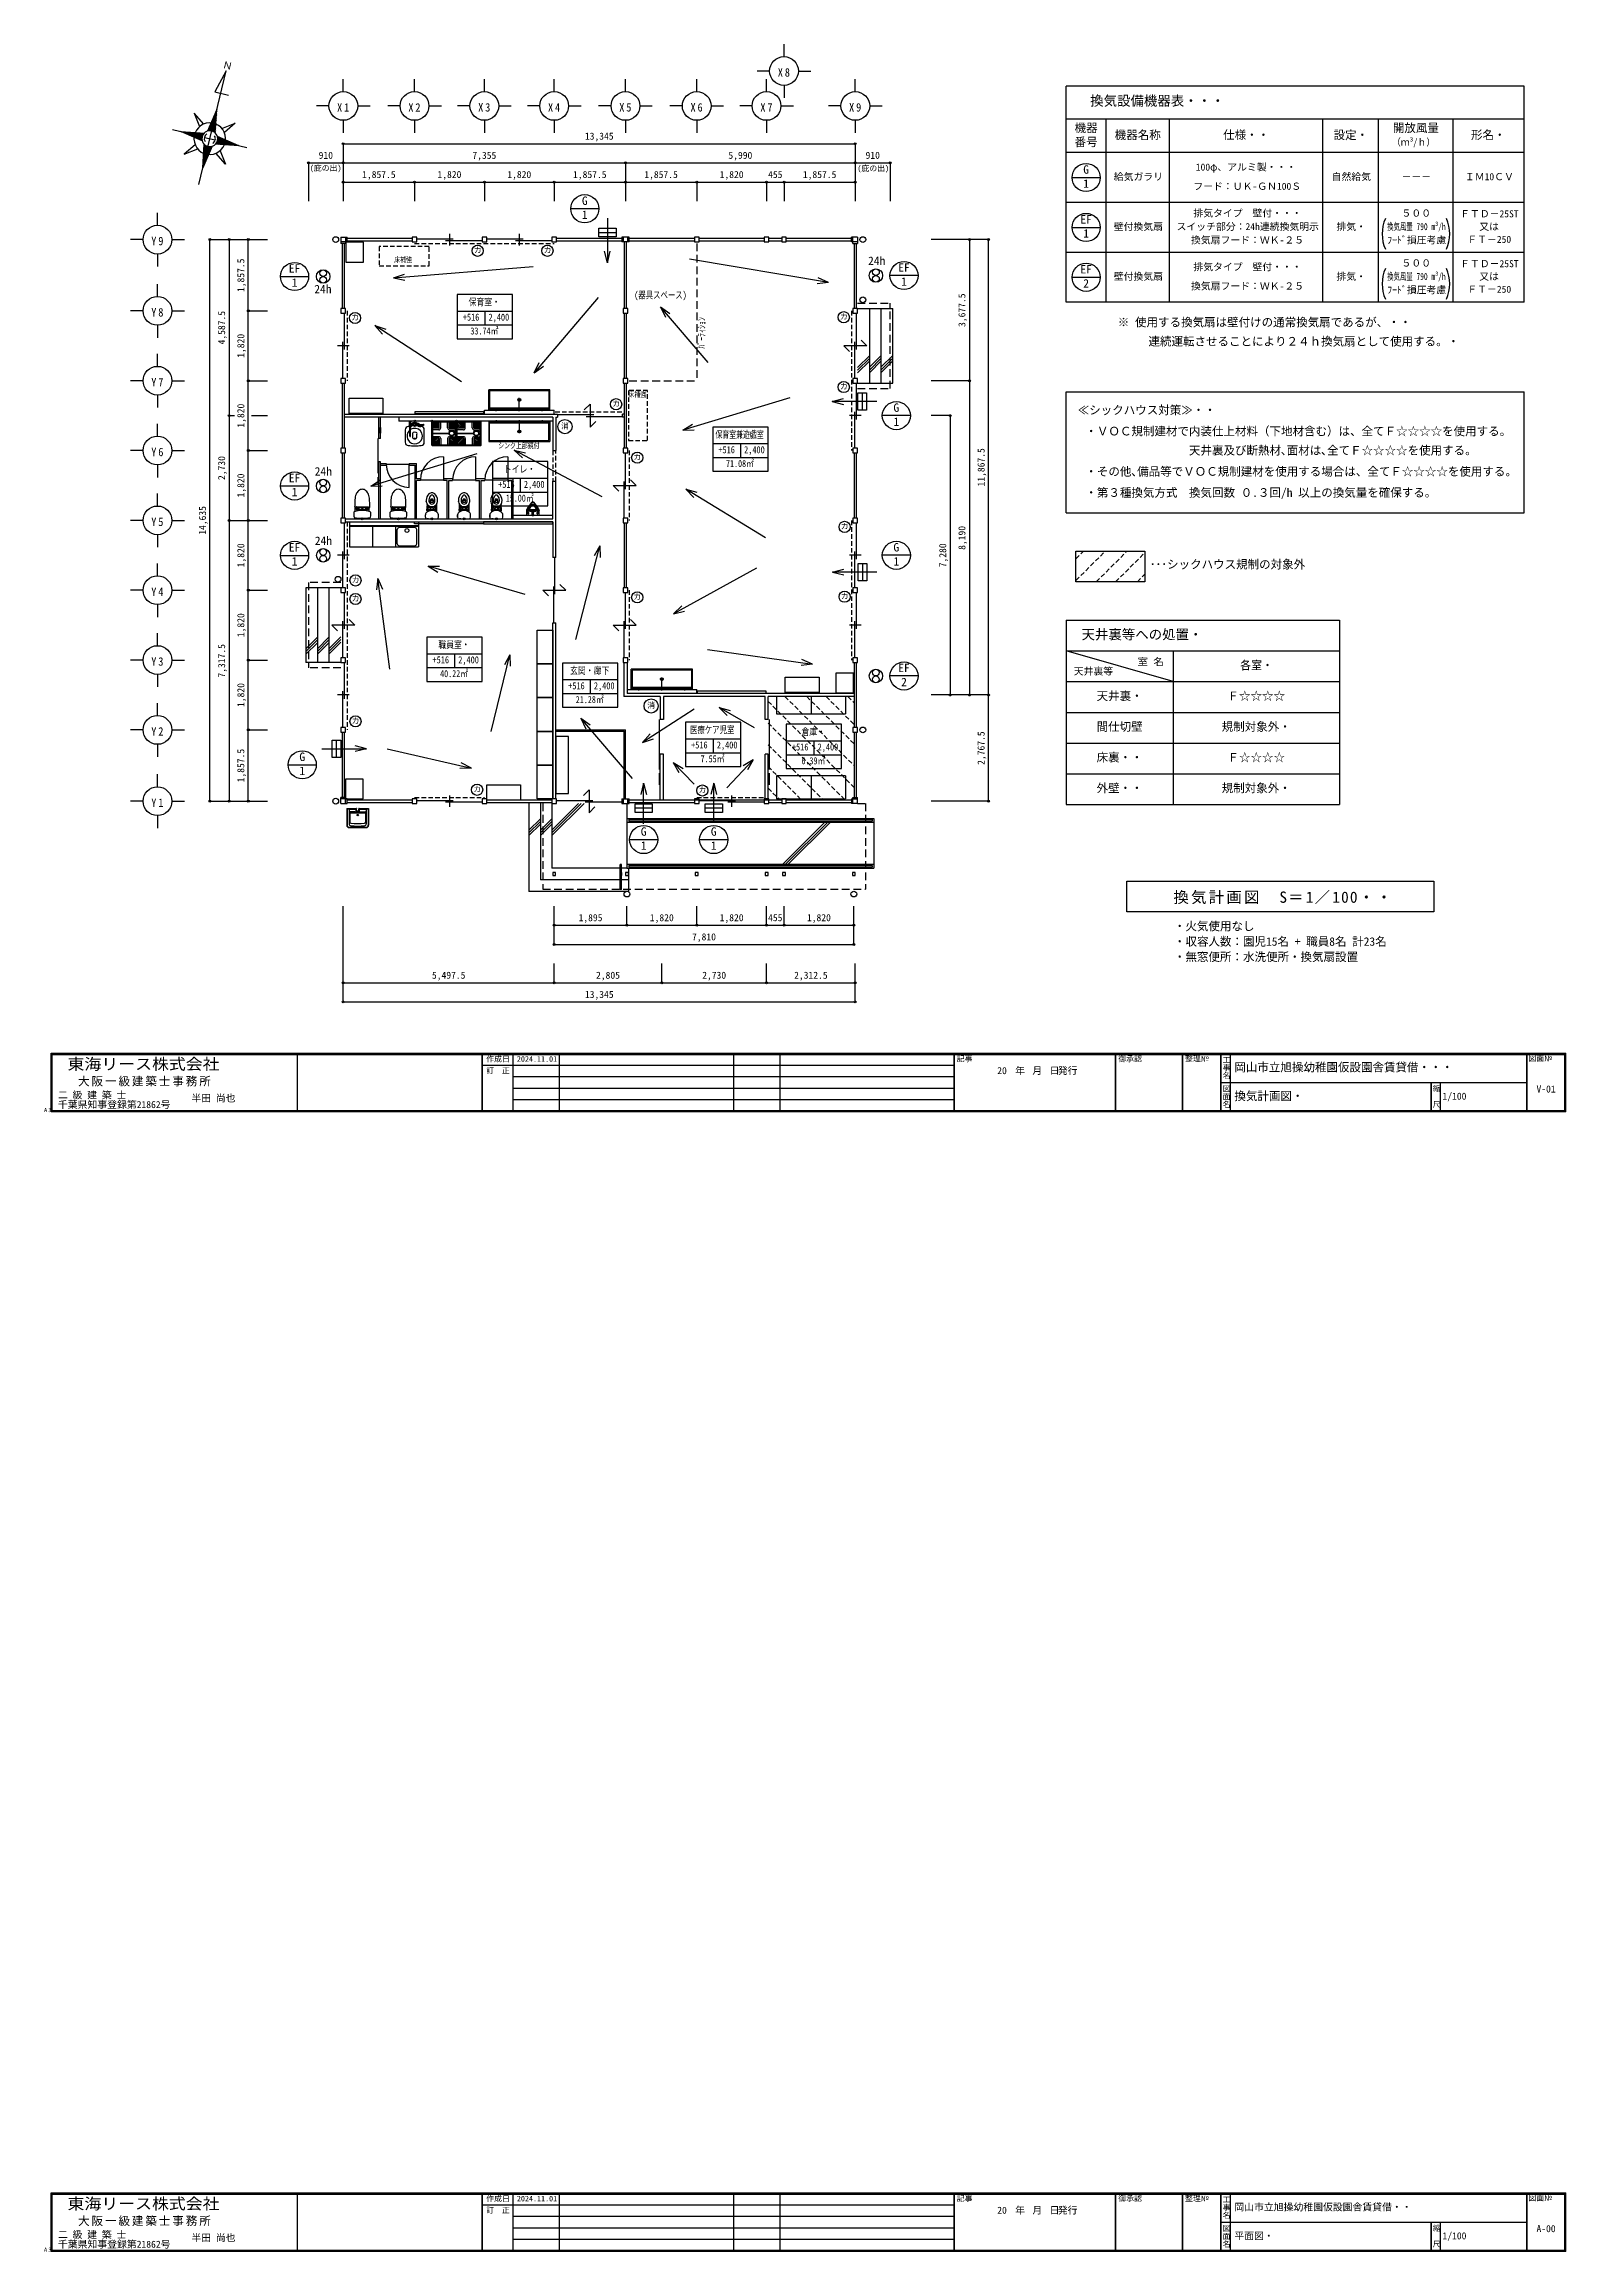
# Model space of a CAD drawing. Units: millimetres at full size, sheet at 1:100. Extents: x -40222 to 41440, y -29146 to 30741.
# Drawn here: x 1778 to 41440, y -29146 to 28389 of the extents above; entities that cross this region are included whole.
import ezdxf
from ezdxf.enums import TextEntityAlignment as Align

# ---------------------------------------------------------------- set-up
doc = ezdxf.new("R2010")
doc.units = ezdxf.units.MM
doc.header["$LTSCALE"] = 100
doc.header["$PDMODE"] = 32
doc.header["$PDSIZE"] = 50
for name, pattern in [('CHAIN1', [8, 5, -1, 1, -1]), ('DASHED1', [1.8, 1.2, -0.6]), ('DASHED2', [3, 2, -1]), ('DASHED3', [4, 3, -1])]:
    doc.linetypes.add(name, pattern=pattern)
for name, color, linetype in [('0-1', 3, 'Continuous'), ('1-0', 7, 'Continuous'), ('1-1', 2, 'Continuous'), ('1-2', 7, 'Continuous'), ('1-3', 7, 'Continuous'), ('1-4', 4, 'Continuous'), ('1-5', 7, 'Continuous'), ('1-6', 4, 'Continuous'), ('1-7', 3, 'DASHED2'), ('1-8', 7, 'Continuous'), ('1-9', 7, 'Continuous'), ('1-A', 4, 'Continuous'), ('1-B', 7, 'Continuous'), ('1-C', 4, 'Continuous'), ('1-D', 2, 'Continuous'), ('D-0', 4, 'Continuous')]:
    doc.layers.add(name, color=color, linetype=linetype)
doc.styles.add('@ＭＳ ゴシック', font='')
doc.styles.add('ＭＳ ゴシック', font='')
doc.styles.get('@ＭＳ ゴシック').set_extended_font_data('@MS Gothic')
doc.styles.get('ＭＳ ゴシック').set_extended_font_data('MS Gothic')

msp = doc.modelspace()

# ---------------------------------------------------------------- texts
at = {"layer": '0-1', "color": 7, "style": 'ＭＳ ゴシック', "width": 1.1}
for p in [(2387.5, 1575), (2387.5, -28125)]:
    msp.add_text('東海リース株式会社', height=293.3, dxfattribs=at).set_placement(p, align=Align.BOTTOM_LEFT)
at = {"layer": '0-1', "color": 4, "style": 'ＭＳ ゴシック'}
for s, height, p in [('作成日', 146.6, (13300, 1825)), ('訂\u3000正', 146.6, (13300, 1525)), ('2024.11.01', 146.6, (14100, 1825)), ('記事', 146.6, (25563.5, 1830.4)), ('20', 183.3, (26619.4, 1491.7)), ('年', 183.3, (27085.9, 1491.7)), ('月', 183.3, (27535.9, 1491.7)), ('日', 183.3, (27985.9, 1491.7)), ('発行', 183.3, (28198.4, 1491.7)), ('御承認', 146.6, (29776, 1829.4)), ('整理№', 146.6, (31513.6, 1830.4)), ('図面№', 146.6, (40464.5, 1840.4)), ('千葉県知事登録第21862号', 183.3, (2137.5, 606.5)), ('二 級 建 築 士', 183.3, (2137.5, 856.5)), ('半田 尚也', 183.3, (5615.3, 775)), ('作成日', 146.6, (13300, -27875)), ('訂\u3000正', 146.6, (13300, -28175)), ('2024.11.01', 146.6, (14100, -27875)), ('記事', 146.6, (25563.5, -27869.6)), ('20', 183.3, (26619.4, -28208.3)), ('年', 183.3, (27085.9, -28208.3)), ('月', 183.3, (27535.9, -28208.3)), ('日', 183.3, (27985.9, -28208.3)), ('発行', 183.3, (28198.4, -28208.3)), ('御承認', 146.6, (29776, -27870.6)), ('整理№', 146.6, (31513.6, -27869.6)), ('岡山市立旭操幼稚園仮設園舎賃貸借・・', 183.3, (32800, -28125)), ('図面№', 146.6, (40464.5, -27859.6)), ('二 級 建 築 士', 183.3, (2137.5, -28843.5)), ('半田 尚也', 183.3, (5615.3, -28925)), ('平面図・', 183.3, (32800, -28875)), ('1/100', 183.3, (38225, -28875)), ('A-00', 183.3, (40675, -28687.5)), ('千葉県知事登録第21862号', 183.3, (2137.5, -29093.5))]:
    msp.add_text(s, height=height, dxfattribs=at).set_placement(p, align=Align.BOTTOM_LEFT)
at = {"layer": '0-1', "color": 4, "style": '@ＭＳ ゴシック'}
for s, p in [('工事名', (32475, 2025)), ('図面名', (32475, 1275)), ('縮\u3000尺', (37950, 1275)), ('工事名', (32475, -27675)), ('図面名', (32475, -28425)), ('縮\u3000尺', (37950, -28425))]:
    msp.add_text(s, height=146.6, rotation=270, dxfattribs=at).set_placement(p, align=Align.BOTTOM_LEFT)
at = {"layer": '0-1', "color": 7, "style": 'ＭＳ ゴシック'}
for s, height, p in [('岡山市立旭操幼稚園仮設園舎賃貸借・・・', 219.9, (32800, 1550)), ('V-01', 183.3, (40675, 1012.5)), ('換気計画図・', 219.9, (32800, 800)), ('1/100', 183.3, (38225, 825))]:
    msp.add_text(s, height=height, dxfattribs=at).set_placement(p, align=Align.BOTTOM_LEFT)
at = {"layer": '0-1', "color": 7, "attachment_point": 7, "style": 'ＭＳ ゴシック'}
for s, insert, char_height in [('\\T1.17;大阪一級建築士事務所', (2662.5, 1225), 219.9), ('\\T1.36;\\W0.9;A3', (1774.8, 554.3), 110), ('\\T1.17;大阪一級建築士事務所', (2662.5, -28475), 219.9), ('\\T1.36;\\W0.9;A3', (1774.8, -29145.7), 110)]:
    msp.add_mtext(s, dxfattribs=dict(at, insert=insert, char_height=char_height))
at = {"layer": '1-2', "style": 'ＭＳ ゴシック', "width": 0.8}
msp.add_text('ﾊﾟｰﾃｨｼｮﾝ', height=183.3, rotation=90, dxfattribs=at).set_placement((19060.8, 20454.1), align=Align.BOTTOM_LEFT)
at = {"layer": '1-4', "color": 7, "style": 'ＭＳ ゴシック'}
for s, p in [('\u3000※ 使用する換気扇は壁付けの通常換気扇であるが、・・', (29461.3, 20965.8)), (' \u3000\u3000\u3000連続運転させることにより２４ｈ換気扇として使用する。・', (29511.3, 20465.8)), ('≪シックハウス対策≫・・', (28716.9, 18675.2)), ('・ＶＯＣ規制建材で内装仕上材料（下地材含む）は、全てＦ☆☆☆☆を使用する。', (28916.9, 18125.2)), ('\u3000\u3000\u3000\u3000\u3000\u3000\u3000\u3000\u3000天井裏及び断熱材､面材は､全てＦ☆☆☆☆を使用する。', (28916.9, 17625.2)), ('・その他､備品等でＶＯＣ規制建材を使用する場合は、全てＦ☆☆☆☆を使用する。', (28916.9, 17075.2)), ('・第３種換気方式\u3000換気回数 ０.３回/h 以上の換気量を確保する。', (28916.9, 16525.2)), ('･･･シックハウス規制の対象外', (30595.5, 14655.2))]:
    msp.add_text(s, height=219.9, dxfattribs=at).set_placement(p, align=Align.BOTTOM_LEFT)
at = {"layer": '1-5', "style": 'ＭＳ ゴシック', "width": 0.75}
msp.add_text('シンク上部鏡付', height=146.6, dxfattribs=at).set_placement((13612.8, 17810.3), align=Align.BOTTOM_LEFT)
at = {"layer": '1-8', "color": 4, "style": 'ＭＳ ゴシック'}
for s, p in [('13,345', (15872, 25844.8)), ('910', (8932, 25344.8)), ('7,355', (12939.5, 25344.8)), ('5,990', (19612, 25344.8)), ('910', (23187, 25344.8)), ('1,857.5', (10065.7, 24844.8)), ('1,820', (12029.5, 24844.8)), ('1,820', (13849.5, 24844.8)), ('1,857.5', (15563.2, 24844.8)), ('1,857.5', (17420.7, 24844.8)), ('1,820', (19384.5, 24844.8)), ('455', (20647, 24844.8)), ('1,857.5', (21553.2, 24844.8)), ('1,895', (15707, 5477.3)), ('1,820', (17564.5, 5477.3)), ('7,810', (18664.5, 4977.3)), ('1,820', (19384.5, 5477.3)), ('455', (20647, 5477.3)), ('1,820', (21659.5, 5477.3)), ('5,497.5', (11885.7, 3977.3)), ('2,805', (16162, 3977.3)), ('2,730', (18929.5, 3977.3)), ('2,312.5', (21325.7, 3977.3)), ('13,345', (15872, 3477.3))]:
    msp.add_text(s, height=183.3, dxfattribs=at).set_placement(p, align=Align.BOTTOM_LEFT)
at = {"layer": '1-8', "style": 'ＭＳ ゴシック'}
for p in [(8702.6, 25042.8), (22975.6, 25036.3)]:
    msp.add_text('(庇の出)', height=146.6, dxfattribs=at).set_placement(p, align=Align.BOTTOM_LEFT)
at = {"layer": '1-8', "color": 4, "style": 'ＭＳ ゴシック'}
for s, p in [('1,857.5', (7049.5, 21928.5)), ('3,677.5', (25844.5, 21018.5)), ('4,587.5', (6549.5, 20563.5)), ('1,820', (7049.5, 20214.8)), ('1,820', (7049.5, 18394.8)), ('11,867.5', (26344.5, 16861)), ('2,730', (6549.5, 17029.8)), ('1,820', (7049.5, 16574.8)), ('14,635', (6049.5, 15602.3)), ('8,190', (25844.5, 15209.8)), ('1,820', (7049.5, 14754.8)), ('7,280', (25344.5, 14754.8)), ('1,820', (7049.5, 12934.8)), ('7,317.5', (6549.5, 11881)), ('1,820', (7049.5, 11114.8)), ('2,767.5', (26344.5, 9606)), ('1,857.5', (7049.5, 9151))]:
    msp.add_text(s, height=183.3, rotation=90, dxfattribs=at).set_placement(p, align=Align.BOTTOM_LEFT)
at = {"layer": '1-8', "char_height": 219.9, "attachment_point": 7, "style": 'ＭＳ ゴシック'}
for s, insert in [('\\T1.36;\\W0.9;X8', (20899.5, 27538.6)), ('\\T1.36;\\W0.9;X1', (9412, 26628.6)), ('\\T1.36;\\W0.9;X2', (11269.5, 26628.6)), ('\\T1.36;\\W0.9;X3', (13089.5, 26628.6)), ('\\T1.36;\\W0.9;X4', (14909.5, 26628.6)), ('\\T1.36;\\W0.9;X5', (16767, 26628.6)), ('\\T1.36;\\W0.9;X6', (18624.5, 26628.6)), ('\\T1.36;\\W0.9;X7', (20444.5, 26628.6)), ('\\T1.36;\\W0.9;X9', (22757, 26628.6)), ('\\T1.36;\\W0.9;Y9', (4569.1, 23144.8)), ('\\T1.36;\\W0.9;Y8', (4569.1, 21287.3)), ('\\T1.36;\\W0.9;Y7', (4569.1, 19467.3)), ('\\T1.36;\\W0.9;Y6', (4569.1, 17647.3)), ('\\T1.36;\\W0.9;Y5', (4569.1, 15827.3)), ('\\T1.36;\\W0.9;Y4', (4569.1, 14007.3)), ('\\T1.36;\\W0.9;Y3', (4569.1, 12187.3)), ('\\T1.36;\\W0.9;Y2', (4569.1, 10367.3)), ('\\T1.36;\\W0.9;Y1', (4569.1, 8509.8))]:
    msp.add_mtext(s, dxfattribs=dict(at, insert=insert))
at = {"layer": '1-9', "color": 3, "style": 'ＭＳ ゴシック'}
msp.add_text('換気設備機器表・・・', height=256.6, dxfattribs=at).set_placement((29042.7, 26708.3), align=Align.BOTTOM_LEFT)
at = {"layer": '1-9', "style": 'ＭＳ ゴシック'}
for s, height, p in [('機器', 219.9, (28636.9, 26029.4)), ('番号', 219.9, (28636.9, 25662.7)), ('機器名称', 219.9, (29681.9, 25846)), ('仕様・・', 219.9, (32506.9, 25846)), ('設定・', 219.9, (35385.5, 25846)), ('開放風量', 219.9, (36931.9, 26029.4)), ('形名・', 219.9, (38967.6, 25846)), ('G', 219.9, (28861.9, 24946)), ('1', 219.9, (28861.9, 24579.4)), ('給気ガラリ', 183.3, (29656.9, 24787.7)), ('フード：ＵＫ-ＧＮ100Ｓ', 183.3, (31731.9, 24537.7)), ('100φ、アルミ製・・・', 183.3, (31794.4, 25037.7)), ('自然給気', 183.3, (35335.5, 24787.7)), ('－－－', 183.3, (37156.9, 24787.7)), ('ＩＭ10ＣＶ', 183.3, (38808.9, 24787.7)), ('EF', 219.9, (28786.9, 23646)), ('壁付換気扇', 183.3, (29656.9, 23487.7)), ('スイッチ部分：24h連続換気明示', 183.3, (31294.4, 23487.7)), ('排気タイプ\u3000壁付・・・', 183.3, (31731.9, 23837.7)), ('排気・', 183.3, (35460.5, 23487.7)), ('５００', 183.3, (37156.9, 23837.7)), ('ＦＴＤ－25ST', 183.3, (38683.9, 23821)), ('又は', 183.3, (39183.9, 23487.7)), ('1', 219.9, (28861.9, 23279.4)), ('換気扇フード：ＷＫ-２５', 183.3, (31669.4, 23137.7)), ('ﾌｰﾄﾞ損圧考慮', 183.3, (36781.9, 23137.7)), ('ＦＴ－250', 183.3, (38871.4, 23154.4)), ('EF', 219.9, (28786.9, 22346)), ('壁付換気扇', 183.3, (29656.9, 22187.7)), ('排気タイプ\u3000壁付・・・', 183.3, (31731.9, 22437.7)), ('排気・', 183.3, (35460.5, 22187.7)), ('５００', 183.3, (37156.9, 22537.7)), ('ＦＴＤ－25ST', 183.3, (38683.9, 22521)), ('2', 219.9, (28861.9, 21979.4)), ('換気扇フード：ＷＫ-２５', 183.3, (31669.4, 21937.7)), ('ﾌｰﾄﾞ損圧考慮', 183.3, (36781.9, 21837.7)), ('ＦＴ－250', 183.3, (38871.4, 21854.4)), ('又は', 183.3, (39183.9, 22187.7)), ('・火気使用なし', 219.9, (31225.2, 5226.3)), ('・収容人数：園児15名 + 職員8名 計23名', 219.9, (31225.2, 4826.3)), ('・無窓便所：水洗便所・換気扇設置', 219.9, (31225.2, 4426.3))]:
    msp.add_text(s, height=height, dxfattribs=at).set_placement(p, align=Align.BOTTOM_LEFT)
for s, width, p in [('（ｍ³/ｈ）', 0.9, (36906.9, 25687.7)), ('換気風量 790 m³/h', 0.65, (36781.9, 23487.7)), ('換気風量 790 m³/h', 0.65, (36781.9, 22187.7)), ('(器具スペース)', 0.75, (17157.4, 21704.5)), ('+516', 0.75, (12690.9, 21127.9)), ('保育室・', 0.8, (12838.4, 21523.9)), ('2,400', 0.75, (13360.9, 21127.9)), ('33.74㎡', 0.8, (12888.4, 20767.9)), ('保育室兼遊戯室', 0.7, (19274.5, 18068.3)), ('+516', 0.75, (19352, 17672.3)), ('2,400', 0.75, (20022, 17672.3)), ('トイレ・', 0.8, (13758.7, 17166.9)), ('71.08㎡', 0.8, (19549.5, 17312.3)), ('+516', 0.75, (13611.2, 16770.9)), ('2,400', 0.75, (14281.2, 16770.9)), ('15.00㎡', 0.8, (13808.7, 16410.9)), ('職員室・', 0.8, (12048.8, 12593.9)), ('+516', 0.75, (11901.3, 12197.9)), ('40.22㎡', 0.8, (12098.8, 11837.9)), ('2,400', 0.75, (12571.3, 12197.9)), ('玄関・廊下', 0.8, (15484.5, 11917.7)), ('+516', 0.75, (15437, 11521.7)), ('2,400', 0.75, (16107, 11521.7)), ('21.28㎡', 0.8, (15634.5, 11161.7)), ('医療ケア児室', 0.75, (18613.4, 10375)), ('倉庫・', 0.8, (21515.7, 10322.8)), ('+516', 0.75, (18640.9, 9979)), ('7.55㎡', 0.8, (18888.4, 9619)), ('2,400', 0.75, (19310.9, 9979)), ('+516', 0.75, (21268.2, 9926.8)), ('6.39㎡', 0.8, (21515.7, 9566.8)), ('2,400', 0.75, (21938.2, 9926.8))]:
    msp.add_text(s, height=183.3, dxfattribs=dict(at, width=width)).set_placement(p, align=Align.BOTTOM_LEFT)
at = {"layer": '1-9', "insert": (31212.7, 5976.3), "char_height": 293.3, "attachment_point": 7, "style": 'ＭＳ ゴシック'}
msp.add_mtext('\\T1.15;換気計画図\u3000S＝1／100・・', dxfattribs=at)
at = {"layer": '1-A', "color": 7, "style": 'ＭＳ ゴシック'}
for p in [(12976.4, 22904.9), (14796.4, 22904.9), (9781.4, 21152.2), (22518.7, 21172.3), (16586.5, 18904.2), (22518.7, 19352.3), (17136.4, 17512.2), (22541.5, 15708.2), (9792.8, 14312.4), (9792.8, 13828.1), (17136.4, 13872.2), (22541.5, 13888.2), (9792.8, 10639.8), (12963.5, 8856.7), (18833.3, 8838)]:
    msp.add_text('カ', height=146.6, dxfattribs=at).set_placement(p, align=Align.BOTTOM_LEFT)
at = {"layer": '1-A', "color": 7, "style": 'ＭＳ ゴシック', "width": 0.75}
for p in [(10902.5, 22654.8), (17007.2, 19146.2)]:
    msp.add_text('床補強', height=146.6, dxfattribs=at).set_placement(p, align=Align.BOTTOM_LEFT)
at = {"layer": '1-B', "style": 'ＭＳ ゴシック'}
for s, height, p in [('G', 219.9, (15794.1, 24133.1)), ('1', 219.9, (15794.1, 23766.5)), ('EF', 219.9, (8154.5, 22367.1)), ('24h', 219.9, (23252.7, 22566.5)), ('EF', 219.9, (24039.5, 22391.9)), ('1', 219.9, (8229.5, 22000.5)), ('24h', 219.9, (8818.9, 21829.5)), ('1', 219.9, (24114.5, 22025.3)), ('G', 219.9, (23914.5, 18740.6)), ('消', 146.6, (15251.6, 18321.8)), ('1', 219.9, (23914.5, 18373.9)), ('24h', 219.9, (8829, 17079.3)), ('EF', 219.9, (8154.5, 16907.5)), ('1', 219.9, (8229.5, 16540.9)), ('24h', 219.9, (8831.8, 15271.8)), ('EF', 219.9, (8154.5, 15100)), ('1', 219.9, (8229.5, 14733.3)), ('G', 219.9, (23914.5, 15100.6)), ('1', 219.9, (23914.5, 14733.9)), ('EF', 219.9, (24039.5, 11956.3)), ('2', 219.9, (24114.5, 11589.7)), ('消', 146.6, (17497.3, 11041.8)), ('G', 219.9, (8429.5, 9640.6)), ('1', 219.9, (8429.5, 9273.9)), ('G', 219.9, (17328.6, 7693.1)), ('1', 219.9, (17328.6, 7326.4)), ('G', 219.9, (19154.8, 7693.1)), ('1', 219.9, (19154.8, 7326.4))]:
    msp.add_text(s, height=height, dxfattribs=at).set_placement(p, align=Align.BOTTOM_LEFT)
at = {"layer": '1-C', "color": 3, "style": 'ＭＳ ゴシック'}
msp.add_text('天井裏等への処置・', height=256.6, dxfattribs=at).set_placement((28816.9, 12800.2), align=Align.BOTTOM_LEFT)
at = {"layer": '1-C', "color": 7, "style": 'ＭＳ ゴシック'}
for s, height, p in [('天井裏等', 183.3, (28613.3, 11900.2)), ('天井裏・', 219.9, (29209.8, 11225.2)), ('Ｆ☆☆☆☆', 219.9, (32620.9, 11225.2)), ('間仕切壁', 219.9, (29209.8, 10425.2)), ('規制対象外・', 219.9, (32470.9, 10425.2)), ('床裏・・', 219.9, (29209.8, 9625.2)), ('Ｆ☆☆☆☆', 219.9, (32620.9, 9625.2)), ('外壁・・', 219.9, (29209.8, 8825.2)), ('規制対象外・', 219.9, (32470.9, 8825.2))]:
    msp.add_text(s, height=height, dxfattribs=at).set_placement(p, align=Align.BOTTOM_LEFT)
for s, height, width, p in [('室 名', 183.3, 1.1, (30274.9, 12150.2)), ('各室・', 219.9, 0.95, (32950.9, 12025.2))]:
    msp.add_text(s, height=height, dxfattribs=dict(at, width=width)).set_placement(p, align=Align.BOTTOM_LEFT)
at = {"layer": 'D-0', "color": 2, "style": 'ＭＳ ゴシック'}
msp.add_text('Ｎ', height=183.3, rotation=346.422, dxfattribs=at).set_placement((6399.6, 27718.4), align=Align.BOTTOM_LEFT)

# ---------------------------------------------------------------- linework, layer by layer
at = {"layer": '0-1', "color": 7}
for p, q in [((1960, 560), (1960, 2090)), ((1960, 2090), (41440, 2090)), ((1990, 590), (1990, 2060)), ((1990, 2060), (41410, 2060)), ((8375, 2070), (8375, 580)), ((41410, 590), (41410, 2060)), ((41440, 560), (41440, 2090)), ((41410, 590), (1990, 590)), ((41440, 560), (1960, 560)), ((1960, -29140), (1960, -27610)), ((1960, -27610), (41440, -27610)), ((41440, -29140), (41440, -27610)), ((1990, -29110), (1990, -27640)), ((1990, -27640), (41410, -27640)), ((8375, -27630), (8375, -29120)), ((41410, -29110), (41410, -27640)), ((41440, -29140), (1960, -29140)), ((41410, -29110), (1990, -29110))]:
    msp.add_line(p, q, dxfattribs=at)
at = {"layer": '0-1'}
for p, q in [((1970, 570), (1970, 2080)), ((1970, 2080), (41430, 2080)), ((1980, 580), (1980, 2070)), ((13195, 2070), (1980, 2070)), ((13195, 580), (13195, 2070)), ((13205, 580), (13205, 2070)), ((13205, 2070), (25495, 2070)), ((25495, 1775), (13205, 1775)), ((14000, 580), (14000, 2070)), ((15200, 2070), (15200, 580)), ((19750, 580), (19750, 2070)), ((20950, 2070), (20950, 580)), ((25495, 580), (25495, 2070)), ((25505, 580), (25505, 2070)), ((25505, 2070), (29695, 2070)), ((29695, 2070), (29695, 580)), ((29705, 2070), (31445, 2070)), ((29705, 2070), (29705, 580)), ((31445, 580), (31445, 2070)), ((31455, 580), (31455, 2070)), ((31455, 2070), (32445, 2070)), ((32445, 580), (32445, 2070)), ((32455, 580), (32455, 2070)), ((32455, 2070), (40420, 2070)), ((40420, 580), (40420, 2070)), ((40430, 580), (40430, 2070)), ((40430, 2070), (41420, 2070)), ((41420, 580), (41420, 2070)), ((41430, 570), (41430, 2080)), ((25495, 1475), (14000, 1475)), ((25495, 1175), (14000, 1175)), ((32455, 1325), (40420, 1325)), ((37920, 1325), (37920, 580)), ((37930, 1325), (37930, 580)), ((1980, 580), (13195, 580)), ((13205, 580), (25495, 580)), ((25495, 875), (14000, 875)), ((25505, 580), (29695, 580)), ((29705, 580), (31445, 580)), ((31455, 580), (32445, 580)), ((32455, 580), (37920, 580)), ((37930, 580), (40420, 580)), ((40430, 580), (41420, 580)), ((41430, 570), (1970, 570)), ((1970, -29130), (1970, -27620)), ((1970, -27620), (41430, -27620)), ((1980, -29120), (1980, -27630)), ((13195, -27630), (1980, -27630)), ((13195, -29120), (13195, -27630)), ((13205, -29120), (13205, -27630)), ((13205, -27630), (25495, -27630)), ((25495, -27925), (13205, -27925)), ((14000, -29120), (14000, -27630)), ((15200, -27630), (15200, -29120)), ((19750, -29120), (19750, -27630)), ((20950, -27630), (20950, -29120)), ((25495, -29120), (25495, -27630)), ((25505, -29120), (25505, -27630)), ((25505, -27630), (29695, -27630)), ((29695, -27630), (29695, -29120)), ((29705, -27630), (31445, -27630)), ((29705, -27630), (29705, -29120)), ((31445, -29120), (31445, -27630)), ((31455, -29120), (31455, -27630)), ((31455, -27630), (32445, -27630)), ((32445, -29120), (32445, -27630)), ((32455, -29120), (32455, -27630)), ((32455, -27630), (40420, -27630)), ((40420, -29120), (40420, -27630)), ((40430, -29120), (40430, -27630)), ((40430, -27630), (41420, -27630)), ((41420, -29120), (41420, -27630)), ((41430, -29130), (41430, -27620)), ((25495, -28225), (14000, -28225)), ((25495, -28525), (14000, -28525)), ((32455, -28375), (40420, -28375)), ((37920, -28375), (37920, -29120)), ((37930, -28375), (37930, -29120)), ((41430, -29130), (1970, -29130)), ((1980, -29120), (13195, -29120)), ((13205, -29120), (25495, -29120)), ((25495, -28825), (14000, -28825)), ((25505, -29120), (29695, -29120)), ((29705, -29120), (31445, -29120)), ((31455, -29120), (32445, -29120)), ((32455, -29120), (37920, -29120)), ((37930, -29120), (40420, -29120)), ((40430, -29120), (41420, -29120))]:
    msp.add_line(p, q, dxfattribs=at)
at = {"layer": '0-1', "color": 4}
for p, q in [((32700, 590), (32700, 2060)), ((38175, 590), (38175, 1325)), ((32700, -29110), (32700, -27640)), ((38175, -29110), (38175, -28375))]:
    msp.add_line(p, q, dxfattribs=at)
at = {"layer": '1-0'}
msp.add_line((16829.5, 6802.3), (16829.5, 6727.3), dxfattribs=at)
at = {"layer": '1-1'}
for p, q in [((9514.5, 23354.8), (9514.5, 23197.3)), ((9514.5, 23354.8), (9672, 23354.8)), ((9672, 23234.8), (9514.5, 23234.8)), ((9634.5, 23197.3), (9514.5, 23197.3)), ((9634.5, 23354.8), (9634.5, 23234.8)), ((9634.5, 23234.8), (9634.5, 23197.3)), ((9672, 23234.8), (9672, 23354.8)), ((11372, 23354.8), (11372, 23234.8)), ((11492, 23354.8), (11372, 23354.8)), ((11372, 23234.8), (11492, 23234.8)), ((11492, 23234.8), (11492, 23354.8)), ((13192, 23354.8), (13192, 23234.8)), ((13312, 23354.8), (13192, 23354.8)), ((13192, 23234.8), (13312, 23234.8)), ((13312, 23234.8), (13312, 23354.8)), ((15012, 23354.8), (15012, 23234.8)), ((15132, 23354.8), (15012, 23354.8)), ((15012, 23234.8), (15132, 23234.8)), ((15132, 23234.8), (15132, 23354.8)), ((16832, 23354.8), (16832, 23234.8)), ((17027, 23354.8), (16832, 23354.8)), ((17027, 23234.8), (16832, 23234.8)), ((16869.5, 23354.8), (16869.5, 23234.8)), ((16989.5, 23234.8), (16989.5, 23354.8)), ((17027, 23234.8), (17027, 23354.8)), ((18727, 23354.8), (18727, 23234.8)), ((18847, 23354.8), (18727, 23354.8)), ((18727, 23234.8), (18847, 23234.8)), ((18847, 23234.8), (18847, 23354.8)), ((20547, 23354.8), (20547, 23234.8)), ((20667, 23354.8), (20547, 23354.8)), ((20547, 23234.8), (20667, 23234.8)), ((20667, 23234.8), (20667, 23354.8)), ((21002, 23354.8), (21002, 23234.8)), ((21122, 23354.8), (21002, 23354.8)), ((21002, 23234.8), (21122, 23234.8)), ((21122, 23234.8), (21122, 23354.8)), ((22822, 23234.8), (22822, 23354.8)), ((22979.5, 23354.8), (22822, 23354.8)), ((22859.5, 23234.8), (22822, 23234.8)), ((22859.5, 23197.3), (22859.5, 23354.8)), ((22979.5, 23234.8), (22859.5, 23234.8)), ((22859.5, 23197.3), (22979.5, 23197.3)), ((22979.5, 23354.8), (22979.5, 23197.3)), ((9514.5, 21497.3), (9514.5, 21377.3)), ((9634.5, 21497.3), (9514.5, 21497.3)), ((9514.5, 21377.3), (9634.5, 21377.3)), ((9634.5, 21377.3), (9634.5, 21497.3)), ((16869.5, 21497.3), (16869.5, 21377.3)), ((16989.5, 21497.3), (16869.5, 21497.3)), ((16869.5, 21377.3), (16989.5, 21377.3)), ((16989.5, 21377.3), (16989.5, 21497.3)), ((22859.5, 21497.3), (22859.5, 21377.3)), ((22979.5, 21497.3), (22859.5, 21497.3)), ((22859.5, 21377.3), (22979.5, 21377.3)), ((22979.5, 21377.3), (22979.5, 21497.3)), ((9514.5, 19677.3), (9514.5, 19557.3)), ((9634.5, 19677.3), (9514.5, 19677.3)), ((9634.5, 19557.3), (9634.5, 19677.3)), ((16869.5, 19677.3), (16869.5, 19557.3)), ((16989.5, 19677.3), (16869.5, 19677.3)), ((16989.5, 19557.3), (16989.5, 19677.3)), ((22859.5, 19677.3), (22859.5, 19557.3)), ((22979.5, 19677.3), (22859.5, 19677.3)), ((22979.5, 19557.3), (22979.5, 19677.3)), ((9514.5, 19557.3), (9634.5, 19557.3)), ((16869.5, 19557.3), (16989.5, 19557.3)), ((22859.5, 19557.3), (22979.5, 19557.3)), ((9514.5, 17857.3), (9514.5, 17737.3)), ((9634.5, 17857.3), (9514.5, 17857.3)), ((9634.5, 17737.3), (9634.5, 17857.3)), ((16869.5, 17857.3), (16869.5, 17737.3)), ((16989.5, 17857.3), (16869.5, 17857.3)), ((16989.5, 17737.3), (16989.5, 17857.3)), ((22859.5, 17857.3), (22859.5, 17737.3)), ((22979.5, 17857.3), (22859.5, 17857.3)), ((22979.5, 17737.3), (22979.5, 17857.3)), ((9514.5, 17737.3), (9634.5, 17737.3)), ((16869.5, 17737.3), (16989.5, 17737.3)), ((22859.5, 17737.3), (22979.5, 17737.3)), ((9514.5, 16037.3), (9514.5, 15917.3)), ((9634.5, 16037.3), (9514.5, 16037.3)), ((9514.5, 15917.3), (9634.5, 15917.3)), ((9634.5, 15917.3), (9634.5, 16037.3)), ((16869.5, 16037.3), (16869.5, 15917.3)), ((16989.5, 16037.3), (16869.5, 16037.3)), ((16869.5, 15917.3), (16989.5, 15917.3)), ((16989.5, 15917.3), (16989.5, 16037.3)), ((22859.5, 16037.3), (22859.5, 15917.3)), ((22979.5, 16037.3), (22859.5, 16037.3)), ((22859.5, 15917.3), (22979.5, 15917.3)), ((22979.5, 15917.3), (22979.5, 16037.3)), ((9514.5, 14217.3), (9514.5, 14097.3)), ((9634.5, 14217.3), (9514.5, 14217.3)), ((9514.5, 14097.3), (9634.5, 14097.3)), ((9634.5, 14097.3), (9634.5, 14217.3)), ((16869.5, 14217.3), (16869.5, 14097.3)), ((16989.5, 14217.3), (16869.5, 14217.3)), ((16869.5, 14097.3), (16989.5, 14097.3)), ((16989.5, 14097.3), (16989.5, 14217.3)), ((22859.5, 14217.3), (22859.5, 14097.3)), ((22979.5, 14217.3), (22859.5, 14217.3)), ((22859.5, 14097.3), (22979.5, 14097.3)), ((22979.5, 14097.3), (22979.5, 14217.3)), ((9514.5, 12397.3), (9514.5, 12277.3)), ((9634.5, 12397.3), (9514.5, 12397.3)), ((9514.5, 12277.3), (9634.5, 12277.3)), ((9634.5, 12277.3), (9634.5, 12397.3)), ((16869.5, 12397.3), (16869.5, 12277.3)), ((16989.5, 12397.3), (16869.5, 12397.3)), ((16869.5, 12277.3), (16989.5, 12277.3)), ((16989.5, 12277.3), (16989.5, 12397.3)), ((22859.5, 12397.3), (22859.5, 12277.3)), ((22979.5, 12397.3), (22859.5, 12397.3)), ((22859.5, 12277.3), (22979.5, 12277.3)), ((22979.5, 12277.3), (22979.5, 12397.3)), ((9514.5, 10577.3), (9514.5, 10457.3)), ((9634.5, 10577.3), (9514.5, 10577.3)), ((9514.5, 10457.3), (9634.5, 10457.3)), ((9634.5, 10457.3), (9634.5, 10577.3)), ((22859.5, 10577.3), (22859.5, 10457.3)), ((22979.5, 10577.3), (22859.5, 10577.3)), ((22859.5, 10457.3), (22979.5, 10457.3)), ((22979.5, 10457.3), (22979.5, 10577.3)), ((9634.5, 8757.3), (9514.5, 8757.3)), ((9514.5, 8599.8), (9514.5, 8757.3)), ((9672, 8719.8), (9514.5, 8719.8)), ((9634.5, 8719.8), (9634.5, 8757.3)), ((9634.5, 8599.8), (9634.5, 8719.8)), ((9672, 8599.8), (9672, 8719.8)), ((11372, 8719.8), (11372, 8599.8)), ((11492, 8719.8), (11372, 8719.8)), ((11492, 8599.8), (11492, 8719.8)), ((13192, 8719.8), (13192, 8599.8)), ((13312, 8719.8), (13192, 8719.8)), ((13312, 8599.8), (13312, 8719.8)), ((15012, 8719.8), (15012, 8599.8)), ((15132, 8719.8), (15012, 8719.8)), ((15132, 8599.8), (15132, 8719.8)), ((16832, 8719.8), (17027, 8719.8)), ((16832, 8719.8), (16832, 8599.8)), ((16869.5, 8719.8), (16869.5, 8599.8)), ((16989.5, 8599.8), (16989.5, 8719.8)), ((17027, 8599.8), (17027, 8719.8)), ((18727, 8719.8), (18727, 8599.8)), ((18847, 8719.8), (18727, 8719.8)), ((18847, 8599.8), (18847, 8719.8)), ((20547, 8719.8), (20547, 8599.8)), ((20667, 8719.8), (20547, 8719.8)), ((20667, 8599.8), (20667, 8719.8)), ((21002, 8719.8), (21002, 8599.8)), ((21122, 8719.8), (21002, 8719.8)), ((21122, 8599.8), (21122, 8719.8)), ((22822, 8719.8), (22979.5, 8719.8)), ((22822, 8719.8), (22822, 8599.8)), ((22859.5, 8757.3), (22979.5, 8757.3)), ((22859.5, 8719.8), (22859.5, 8757.3)), ((22859.5, 8599.8), (22859.5, 8719.8)), ((22979.5, 8599.8), (22979.5, 8757.3)), ((9514.5, 8599.8), (9672, 8599.8)), ((11372, 8599.8), (11492, 8599.8)), ((13192, 8599.8), (13312, 8599.8)), ((15012, 8599.8), (15132, 8599.8)), ((16832, 8599.8), (17027, 8599.8)), ((18727, 8599.8), (18847, 8599.8)), ((20547, 8599.8), (20667, 8599.8)), ((21002, 8599.8), (21122, 8599.8)), ((22979.5, 8599.8), (22822, 8599.8)), ((15034.5, 6802.3), (15034.5, 6727.3)), ((15109.5, 6802.3), (15034.5, 6802.3)), ((15034.5, 6727.3), (15109.5, 6727.3)), ((15109.5, 6727.3), (15109.5, 6802.3)), ((16929.5, 6802.3), (16929.5, 6727.3)), ((17004.5, 6802.3), (16929.5, 6802.3)), ((16929.5, 6727.3), (17004.5, 6727.3)), ((17004.5, 6727.3), (17004.5, 6802.3)), ((18749.5, 6802.3), (18749.5, 6727.3)), ((18824.5, 6802.3), (18749.5, 6802.3)), ((18749.5, 6727.3), (18824.5, 6727.3)), ((18824.5, 6727.3), (18824.5, 6802.3)), ((20569.5, 6802.3), (20569.5, 6727.3)), ((20644.5, 6802.3), (20569.5, 6802.3)), ((20569.5, 6727.3), (20644.5, 6727.3)), ((20644.5, 6727.3), (20644.5, 6802.3)), ((21024.5, 6802.3), (21024.5, 6727.3)), ((21099.5, 6802.3), (21024.5, 6802.3)), ((21024.5, 6727.3), (21099.5, 6727.3)), ((21099.5, 6727.3), (21099.5, 6802.3)), ((22844.5, 6802.3), (22844.5, 6727.3)), ((22919.5, 6802.3), (22844.5, 6802.3)), ((22844.5, 6727.3), (22919.5, 6727.3)), ((22919.5, 6727.3), (22919.5, 6802.3))]:
    msp.add_line(p, q, dxfattribs=at)
at = {"layer": '1-2'}
for p, q in [((9544.5, 23197.3), (9544.5, 21497.3)), ((9604.5, 21497.3), (9604.5, 23197.3)), ((11372, 23324.8), (9672, 23324.8)), ((9672, 23264.8), (11372, 23264.8)), ((11492, 23314.8), (12442, 23314.8)), ((12242, 23274.8), (13192, 23274.8)), ((12342, 23444.8), (12342, 23144.8)), ((13312, 23314.8), (14262, 23314.8)), ((14062, 23274.8), (15012, 23274.8)), ((14162, 23444.8), (14162, 23144.8)), ((16832, 23324.8), (15132, 23324.8)), ((15132, 23264.8), (16832, 23264.8)), ((16899.5, 23234.8), (16899.5, 21497.3)), ((16959.5, 21497.3), (16959.5, 23234.8)), ((18727, 23324.8), (17027, 23324.8)), ((17027, 23264.8), (18727, 23264.8)), ((20547, 23324.8), (18847, 23324.8)), ((18847, 23264.8), (20547, 23264.8)), ((21002, 23324.8), (20667, 23324.8)), ((20667, 23264.8), (21002, 23264.8)), ((22822, 23324.8), (21122, 23324.8)), ((21122, 23264.8), (22822, 23264.8)), ((22889.5, 23197.3), (22889.5, 21497.3)), ((22949.5, 21497.3), (22949.5, 23197.3)), ((9594.5, 21377.3), (9594.5, 20427.3)), ((16899.5, 21377.3), (16899.5, 19677.3)), ((16959.5, 19677.3), (16959.5, 21377.3)), ((22939.5, 21377.3), (22939.5, 20427.3)), ((9724.5, 20527.3), (9424.5, 20527.3)), ((9554.5, 20627.3), (9554.5, 19677.3)), ((22769.5, 20527.3), (22619.5, 20527.3)), ((22619.5, 20527.3), (22769.5, 20377.3)), ((23069.5, 20527.3), (22769.5, 20527.3)), ((22899.5, 20627.3), (22899.5, 19677.3)), ((23219.5, 20527.3), (23069.5, 20677.3)), ((23219.5, 20527.3), (23069.5, 20527.3)), ((9544.5, 19557.3), (9544.5, 17857.3)), ((9604.5, 17857.3), (9604.5, 19557.3)), ((16899.5, 19557.3), (16899.5, 17857.3)), ((16959.5, 17857.3), (16959.5, 19557.3)), ((22939.5, 19557.3), (22939.5, 18607.3)), ((23069.5, 18707.3), (22769.5, 18707.3)), ((22899.5, 18807.3), (22899.5, 17857.3)), ((9544.5, 17737.3), (9544.5, 16037.3)), ((9604.5, 16037.3), (9604.5, 17737.3)), ((22889.5, 17737.3), (22889.5, 16037.3)), ((22949.5, 16037.3), (22949.5, 17737.3)), ((9594.5, 15917.3), (9594.5, 14967.3)), ((16899.5, 15917.3), (16899.5, 14217.3)), ((16959.5, 14217.3), (16959.5, 15917.3)), ((22939.5, 15917.3), (22939.5, 14967.3)), ((9724.5, 15067.3), (9424.5, 15067.3)), ((9554.5, 15167.3), (9554.5, 14217.3)), ((23069.5, 15067.3), (22769.5, 15067.3)), ((22899.5, 15167.3), (22899.5, 14217.3)), ((9594.5, 14097.3), (9594.5, 13147.3)), ((22939.5, 14097.3), (22939.5, 13147.3)), ((9424.5, 13247.3), (9274.5, 13247.3)), ((9274.5, 13247.3), (9424.5, 13097.3)), ((9724.5, 13247.3), (9424.5, 13247.3)), ((9554.5, 13347.3), (9554.5, 12397.3)), ((9874.5, 13247.3), (9724.5, 13397.3)), ((9874.5, 13247.3), (9724.5, 13247.3)), ((23069.5, 13247.3), (22769.5, 13247.3)), ((22899.5, 13347.3), (22899.5, 12397.3)), ((9594.5, 12277.3), (9594.5, 11327.3)), ((22889.5, 12277.3), (22889.5, 10577.3)), ((22949.5, 10577.3), (22949.5, 12277.3)), ((9554.5, 11527.3), (9554.5, 10577.3)), ((9724.5, 11427.3), (9424.5, 11427.3)), ((9544.5, 10457.3), (9544.5, 8757.3)), ((9604.5, 8757.3), (9604.5, 10457.3)), ((22889.5, 10457.3), (22889.5, 8757.3)), ((22949.5, 8757.3), (22949.5, 10457.3)), ((11372, 8689.8), (9672, 8689.8)), ((11492, 8679.8), (12442, 8679.8)), ((12242, 8639.8), (13192, 8639.8)), ((12342, 8809.8), (12342, 8509.8)), ((15012, 8689.8), (13312, 8689.8)), ((15132, 8679.8), (16082, 8679.8)), ((15982, 8959.8), (15832, 8809.8)), ((15882, 8639.8), (16832, 8639.8)), ((15982, 8959.8), (15982, 8809.8)), ((15982, 8809.8), (15982, 8509.8)), ((21002.7, 8689.8), (17027, 8689.8)), ((18847, 8679.8), (19797, 8679.8)), ((19597, 8639.8), (20547, 8639.8)), ((19697, 8809.8), (19697, 8509.8)), ((20577, 8689.8), (20557, 8689.8)), ((21002, 8689.8), (20667, 8689.8)), ((22822, 8689.8), (21122, 8689.8)), ((9672, 8629.8), (11372, 8629.8)), ((13312, 8629.8), (15012, 8629.8)), ((15982, 8509.8), (15982, 8359.8)), ((15982, 8359.8), (16132, 8509.8)), ((17027, 8629.8), (18727, 8629.8)), ((20667, 8629.8), (21002, 8629.8)), ((21122, 8629.8), (22822, 8629.8))]:
    msp.add_line(p, q, dxfattribs=at)
at = {"layer": '1-2', "linetype": 'DASHED2'}
for p in [(18787, 23194.8), (17029.5, 19617.3)]:
    msp.add_line(p, (18787, 19617.3), dxfattribs=at)
at = {"layer": '1-3'}
for p, q in [((16005.7, 19007.3), (15855.7, 18857.3)), ((16005.7, 19007.3), (16005.7, 18857.3)), ((9604.4, 18747.3), (15155.7, 18747.3)), ((15032, 18667.3), (9604.4, 18667.3)), ((15032, 18667.3), (15032, 17797.3)), ((15112, 18667.3), (15112, 17797.3)), ((15112, 18667.3), (15155.7, 18667.3)), ((15155.7, 18747.3), (15155.7, 18667.3)), ((16105.7, 18727.3), (15155.7, 18727.3)), ((15905.7, 18687.3), (16855.7, 18687.3)), ((16005.7, 18857.3), (16005.7, 18557.3)), ((16005.7, 18557.3), (16005.7, 18407.3)), ((16005.7, 18407.3), (16155.7, 18557.3)), ((16855.7, 18667.3), (16855.7, 18747.3)), ((16899.5, 18747.3), (16855.7, 18747.3)), ((16899.5, 18667.3), (16855.7, 18667.3)), ((15032, 17797.3), (15112, 17797.3)), ((16929.5, 16787.3), (16929.5, 17737.3)), ((15032, 16997.3), (15112, 16997.3)), ((15032, 16017.3), (15032, 16997.3)), ((15112, 15007.3), (15112, 16997.3)), ((16609.5, 16887.3), (16759.5, 16887.3)), ((16609.5, 16887.3), (16759.5, 16737.3)), ((16759.5, 16887.3), (17059.5, 16887.3)), ((16889.5, 16987.3), (16889.5, 16037.3)), ((17209.5, 16887.3), (17059.5, 17037.3)), ((17059.5, 16887.3), (17209.5, 16887.3)), ((9634.5, 16017.3), (15032, 16017.3)), ((9634.5, 15937.3), (15032, 15937.3)), ((15032, 15937.3), (15032, 15007.3)), ((15112, 15007.3), (15032, 15007.3)), ((15092, 14057.3), (15092, 15007.3)), ((14772, 14157.3), (14922, 14157.3)), ((14772, 14157.3), (14922, 14007.3)), ((14922, 14157.3), (15222, 14157.3)), ((15052, 14257.3), (15052, 13307.3)), ((15372, 14157.3), (15222, 14307.3)), ((15222, 14157.3), (15372, 14157.3)), ((16929.5, 13147.3), (16929.5, 14097.3)), ((15032, 13307.3), (15112, 13307.3)), ((15032, 8719.8), (15032, 13307.3)), ((15112, 8719.8), (15112, 13307.3)), ((16609.5, 13247.3), (16759.5, 13247.3)), ((16609.5, 13247.3), (16759.5, 13097.3)), ((16759.5, 13247.3), (17059.5, 13247.3)), ((16889.5, 13347.3), (16889.5, 12397.3)), ((17209.5, 13247.3), (17059.5, 13397.3)), ((17059.5, 13247.3), (17209.5, 13247.3)), ((16889.4, 12277.3), (16889.4, 11387.3)), ((16969.4, 12277.3), (16969.4, 11467.3)), ((17837, 11387.3), (16889.4, 11387.3)), ((22889.5, 11467.3), (16969.4, 11467.3)), ((17837, 11387.3), (17837, 10787.3)), ((17917, 11387.3), (17917, 10787.3)), ((20567, 11387.3), (17917, 11387.3)), ((20567, 10787.3), (20567, 11387.3)), ((20647, 10787.3), (20647, 11387.3)), ((22889.5, 11387.3), (20647, 11387.3)), ((17917, 10787.3), (17837, 10787.3)), ((20647, 10787.3), (20567, 10787.3)), ((17917, 9887.3), (17837, 9887.3)), ((17837, 8689.8), (17837, 9887.3)), ((17917, 8689.8), (17917, 9887.3)), ((20567, 8719.8), (20567, 9887.3))]:
    msp.add_line(p, q, dxfattribs=at)
at = {"layer": '1-3', "linetype": 'DASHED1'}
for p, q in [((15032, 17797.3), (15032, 16997.3)), ((15112, 16997.3), (15112, 17797.3))]:
    msp.add_line(p, q, dxfattribs=at)
at = {"layer": '1-3', "color": 3}
for p, q in [((17812, 10787.3), (17812, 9787.3)), ((20672, 10787.3), (20672, 9787.3))]:
    msp.add_line(p, q, dxfattribs=at)
at = {"layer": '1-3', "color": 3, "linetype": 'DASHED3'}
for p, q in [((17812, 9787.3), (17812, 8987.3)), ((20672, 9787.3), (20672, 8987.3))]:
    msp.add_line(p, q, dxfattribs=at)
at = {"layer": '1-3'}
msp.add_lwpolyline([(20647, 8719.8), (20647, 9887.3), (20567, 9887.3)], dxfattribs=at)
at = {"layer": '1-4', "color": 3}
for p, q in [((28416.9, 19325.2), (40356.9, 19325.2)), ((28416.9, 16175.2), (28416.9, 19325.2)), ((40356.9, 16175.2), (40356.9, 19325.2)), ((28416.9, 16175.2), (40356.9, 16175.2))]:
    msp.add_line(p, q, dxfattribs=at)
at = {"layer": '1-4', "color": 3, "linetype": 'DASHED1'}
for p, q in [((28670.2, 14410.8), (29434.5, 15175.2)), ((28670.2, 14976.5), (28868.9, 15175.2)), ((29200.2, 14375.2), (30000.2, 15175.2)), ((29705.9, 14375.2), (30470.2, 15139.5)), ((30271.6, 14375.2), (30470.2, 14573.8)), ((20647, 11261.7), (22879.5, 9029.2)), ((21087.1, 11387.3), (22879.5, 9594.9)), ((21652.8, 11387.3), (22879.5, 10160.6)), ((22158.5, 11387.3), (22879.5, 10666.3)), ((22724.1, 11387.3), (22879.5, 11232)), ((20647, 10696), (22653.2, 8689.8)), ((20647, 10130.3), (22087.5, 8689.8)), ((20647, 9564.7), (21521.9, 8689.8)), ((20647, 8999), (20956.2, 8689.8))]:
    msp.add_line(p, q, dxfattribs=at)
at = {"layer": '1-4', "color": 7}
msp.add_lwpolyline([(28670.2, 15175.2), (30470.2, 15175.2), (30470.2, 14375.2), (28670.2, 14375.2)], close=True, dxfattribs=at)
for centre, start, end in [((37651.9, 23442.7), 156.44354, 203.55646), ((37411.9, 23442.7), 336.44354, 23.55646), ((37651.9, 22142.7), 156.44354, 203.55646), ((37411.9, 22142.7), 336.44354, 23.55646)]:
    msp.add_arc(centre, 1000, start, end, dxfattribs=at)
at = {"layer": '1-5', "linetype": 'DASHED1'}
for p, q in [((10513.4, 23114.7), (10513.4, 22614.7)), ((11813.4, 23114.7), (10513.4, 23114.7)), ((11813.4, 22614.7), (11813.4, 23114.7)), ((10513.4, 22614.7), (11813.4, 22614.7)), ((17007.6, 19363.4), (17007.6, 18063.4)), ((17507.6, 19363.4), (17007.6, 19363.4)), ((17507.6, 18063.4), (17507.6, 19363.4)), ((17007.6, 18063.4), (17507.6, 18063.4))]:
    msp.add_line(p, q, dxfattribs=at)
at = {"layer": '1-5'}
for p, q in [((14959.5, 19377.3), (13364.5, 19377.3)), ((13364.5, 18847.3), (13364.5, 19377.3)), ((13389.5, 19352.3), (13389.5, 18907.3)), ((14934.5, 19352.3), (13389.5, 19352.3)), ((14934.5, 19352.3), (14934.5, 18907.3)), ((14959.5, 18847.3), (14959.5, 19377.3)), ((11024.5, 18667.3), (11024.5, 18567.3)), ((15032, 18567.3), (11024.5, 18567.3)), ((11279.2, 18424.3), (11269.2, 18424.3)), ((11284.2, 18567.3), (11284.2, 18564.3)), ((11294.2, 18567.3), (11284.2, 18567.3)), ((11294.5, 18443.8), (11294.1, 18444.3)), ((11297.2, 18551.3), (11301.1, 18551.3)), ((11298, 18493.6), (11298, 18505.9)), ((11307.2, 18493.6), (11298, 18493.6)), ((11298.2, 18506.3), (11300.7, 18506.3)), ((11298.2, 18491.3), (11298.2, 18492.4)), ((11302.4, 18557.8), (11298.5, 18559)), ((11298.5, 18413.8), (11301, 18413.8)), ((11301.1, 18514.3), (11300.5, 18512.3)), ((11300.5, 18512.3), (11300.7, 18506.3)), ((11301, 18413.8), (11309.2, 18413.8)), ((11301.1, 18551.3), (11305.2, 18551.3)), ((11301.1, 18514.3), (11301.1, 18551.3)), ((11303.2, 18469.6), (11303.2, 18482.9)), ((11304.2, 18511.3), (11304.2, 18516.5)), ((11304.2, 18506.1), (11304.2, 18511.3)), ((11304.5, 18485.1), (11308, 18487.1)), ((11309.2, 18464.7), (11304.5, 18467.5)), ((11305.2, 18540.3), (11305.2, 18553.9)), ((11306.2, 18539.3), (11306.9, 18539.3)), ((11306.2, 18519.9), (11315.2, 18525.1)), ((11313.1, 18498.6), (11306.2, 18502.6)), ((11306.9, 18539.3), (11317.2, 18539.3)), ((11306.9, 18530.5), (11306.9, 18539.3)), ((11306.9, 18530.3), (11306.9, 18530.5)), ((11327.2, 18567.3), (11307.2, 18567.3)), ((11327.2, 18567.3), (11307.2, 18567.3)), ((11308.1, 18486.2), (11308, 18487.1)), ((11308.2, 18485.6), (11308.1, 18486.2)), ((11308.3, 18484.5), (11308.2, 18485.6)), ((11313.6, 18462.2), (11309.2, 18464.7)), ((11309.2, 18185), (11309.2, 18464.7)), ((11313.5, 18468.3), (11313.3, 18497)), ((11313.6, 18462.2), (11313.5, 18468.3)), ((11314.9, 18329.7), (11313.6, 18463.3)), ((11317.2, 18557.3), (11317.2, 18577.3)), ((11317.2, 18557.3), (11317.2, 18577.3)), ((11317.2, 18567.3), (11326.5, 18567.3)), ((11317.2, 18539.3), (11327.5, 18539.3)), ((11319.2, 18525.1), (11328.2, 18519.9)), ((11319.5, 18329.7), (11320.8, 18463.3)), ((11320.8, 18462.2), (11320.9, 18468.3)), ((11320.8, 18462.2), (11325.2, 18464.7)), ((11320.9, 18468.3), (11321.2, 18497)), ((11327, 18501.9), (11321.3, 18498.6)), ((11325.2, 18464.7), (11330, 18467.5)), ((11325.2, 18185), (11325.2, 18464.7)), ((11325.2, 18443.8), (11340.2, 18443.8)), ((11325.2, 18413.8), (11334, 18413.8)), ((11326.4, 18487.1), (11326.3, 18486.2)), ((11330, 18485.1), (11326.4, 18487.1)), ((11326.5, 18567.3), (11327.7, 18567.3)), ((11328.2, 18502.6), (11327, 18501.9)), ((11336.5, 18493.6), (11327.3, 18493.6)), ((11327.5, 18539.3), (11328.2, 18539.3)), ((11327.5, 18530.5), (11327.5, 18539.3)), ((11327.7, 18567.3), (11340.2, 18567.3)), ((11328.9, 18501.1), (11328.7, 18500.2)), ((11329.2, 18540.3), (11329.2, 18554)), ((11329.2, 18551.3), (11333.6, 18551.3)), ((11330.2, 18516.5), (11330.2, 18511.3)), ((11330.2, 18511.3), (11330.2, 18506.1)), ((11330.2, 18506.3), (11332.5, 18506.3)), ((11331.2, 18469.6), (11331.2, 18482.9)), ((11332, 18557.9), (11336, 18559.1)), ((11333.6, 18551.3), (11337.2, 18551.3)), ((11334.1, 18512.3), (11333.9, 18506.3)), ((11334, 18413.8), (11336.3, 18413.8)), ((11336.2, 18492.4), (11336.2, 18491.8)), ((11336.5, 18493.6), (11336.5, 18505.9)), ((11340.2, 18564.8), (11340.2, 18567.3)), ((11350.2, 18567.3), (11340.2, 18567.3)), ((11340.3, 18422.5), (11340.2, 18443.8)), ((11340.3, 18417.8), (11340.3, 18422.5)), ((11350.5, 18487.3), (11340.7, 18487.3)), ((11347.8, 18447.3), (11350.5, 18447.3)), ((11352.9, 18438.3), (11347.9, 18436.4)), ((11350.2, 18567.3), (11350.2, 18564.3)), ((11350.5, 18486.3), (11350.5, 18487.3)), ((11350.5, 18467.3), (11350.5, 18486.3)), ((11352.2, 18486.3), (11350.5, 18486.3)), ((11350.5, 18448.3), (11350.5, 18467.3)), ((11353.2, 18486.3), (11352.2, 18486.3)), ((11352.2, 18448.3), (11353.2, 18448.3)), ((11353.2, 18487), (11353.2, 18486.3)), ((11353.2, 18467.3), (11353.2, 18449.3)), ((11353.2, 18449.3), (11353.2, 18448.3)), ((11353.2, 18448.3), (11353.2, 18447.5)), ((11364.5, 18487.8), (11354, 18487.8)), ((11364.5, 18446.8), (11354, 18446.8)), ((11365.2, 18487), (11365.2, 18483.3)), ((11365.2, 18483.3), (11365.2, 18467.3)), ((11365.2, 18483.3), (11387.2, 18483.3)), ((11365.2, 18467.3), (11365.2, 18451.3)), ((11365.2, 18451.3), (11365.2, 18447.5)), ((11365.2, 18451.3), (11387.2, 18451.3)), ((11387.2, 18483.3), (11387.2, 18483.8)), ((11387.2, 18467.3), (11387.2, 18483.3)), ((11387.2, 18451.3), (11387.2, 18467.3)), ((11387.2, 18450.8), (11387.2, 18451.3)), ((11390.2, 18486.8), (11404.6, 18486.8)), ((11390.2, 18447.8), (11404.6, 18447.8)), ((11408.9, 18470.2), (11420.5, 18490.4)), ((11420.5, 18444.2), (11408.9, 18464.4)), ((11425.5, 18493.3), (11437.2, 18493.3)), ((11437.2, 18441.3), (11425.5, 18441.3)), ((11437.2, 18493.3), (11448.9, 18493.3)), ((11448.9, 18441.3), (11437.2, 18441.3)), ((11453.9, 18490.4), (11465.6, 18470.2)), ((11465.6, 18464.4), (11453.9, 18444.2)), ((11462.5, 18482.8), (11466.9, 18482.8)), ((11462.5, 18451.8), (11466.9, 18451.8)), ((11466.9, 18482.8), (11475.2, 18482.8)), ((11466.9, 18451.8), (11475.2, 18451.8)), ((11477.2, 18484.8), (11477.9, 18484.8)), ((11477.2, 18449.8), (11477.9, 18449.8)), ((11477.9, 18485.8), (11477.9, 18484.8)), ((11477.9, 18484.8), (11477.9, 18483.7)), ((11477.9, 18483.7), (11477.9, 18467.3)), ((11477.9, 18467.3), (11477.9, 18450.8)), ((11477.9, 18450.8), (11477.9, 18449.8)), ((11477.9, 18449.8), (11477.9, 18448.8)), ((11478.5, 18486.3), (11489.3, 18486.3)), ((11478.5, 18448.3), (11489.3, 18448.3)), ((11489.9, 18467.3), (11489.9, 18485.8)), ((11489.9, 18448.8), (11489.9, 18467.3)), ((11501.6, 18484), (11491.9, 18484)), ((11491.9, 18450.5), (11501.6, 18450.5)), ((11503.6, 18482), (11503.6, 18474.9)), ((11505.2, 18479.3), (11503.6, 18479.4)), ((11503.6, 18474.9), (11503.6, 18467.3)), ((11503.6, 18467.3), (11503.6, 18459.6)), ((11503.6, 18459.6), (11503.6, 18452.5)), ((11504.8, 18472.8), (11646.3, 18472.8)), ((11504.8, 18461.8), (11646.3, 18461.8)), ((11515.2, 18461.8), (11515.2, 18447.6)), ((11605.2, 18424.3), (11595.3, 18424.3)), ((11647.3, 18471.6), (11647.8, 18471.6)), ((11647.3, 18462.8), (11647.8, 18462.8)), ((11647.8, 18471.6), (11647.8, 18467.3)), ((11647.8, 18467.3), (11647.8, 18462.8)), ((11884.5, 17937.3), (11884.5, 18557.3)), ((11894.5, 18567.3), (12514.5, 18567.3)), ((11905.5, 17980.3), (11905.5, 18514.2)), ((11931.8, 18543.9), (11907.8, 18519.9)), ((11914.7, 18491.8), (12029.2, 18377.3)), ((11914.7, 18449.4), (11986.8, 18377.3)), ((11928.1, 18526.5), (12073.2, 18381.4)), ((11937.5, 18546.3), (12471.4, 18546.3)), ((11959.9, 18537.1), (12075, 18422)), ((12002.4, 18537.1), (12075, 18464.4)), ((12044.8, 18537.1), (12075, 18506.9)), ((12075, 18387.3), (12075, 18546.3)), ((12114.5, 18387.3), (12114.5, 18546.3)), ((12294.4, 18387.3), (12294.4, 18546.3)), ((12334, 18387.3), (12334, 18546.3)), ((12449, 18537.1), (12334, 18422)), ((12406.6, 18537.1), (12334, 18464.4)), ((12364.2, 18537.1), (12334, 18506.9)), ((12480.8, 18526.5), (12335.8, 18381.4)), ((12494.3, 18491.8), (12379.7, 18377.3)), ((12494.3, 18449.4), (12422.1, 18377.3)), ((12477.1, 18543.9), (12501.1, 18519.9)), ((12503.5, 17980.3), (12503.5, 18514.2)), ((12524.5, 17937.3), (12524.5, 18557.3)), ((12524.5, 17937.3), (12524.5, 18557.3)), ((12534.5, 18567.3), (13154.5, 18567.3)), ((12545.5, 17980.3), (12545.5, 18514.2)), ((12571.8, 18543.9), (12547.8, 18519.9)), ((12554.7, 18491.8), (12669.2, 18377.3)), ((12554.7, 18449.4), (12626.8, 18377.3)), ((12568.1, 18526.5), (12713.2, 18381.4)), ((12577.5, 18546.3), (13111.4, 18546.3)), ((12599.9, 18537.1), (12715, 18422)), ((12642.4, 18537.1), (12715, 18464.4)), ((12684.8, 18537.1), (12715, 18506.9)), ((12715, 18387.3), (12715, 18546.3)), ((12754.5, 18387.3), (12754.5, 18546.3)), ((12934.4, 18387.3), (12934.4, 18546.3)), ((12974, 18387.3), (12974, 18546.3)), ((13089, 18537.1), (12974, 18422)), ((13046.6, 18537.1), (12974, 18464.4)), ((13004.2, 18537.1), (12974, 18506.9)), ((13120.8, 18526.5), (12975.8, 18381.4)), ((13134.3, 18491.8), (13019.7, 18377.3)), ((13134.3, 18449.4), (13062.1, 18377.3)), ((13117.1, 18543.9), (13141.1, 18519.9)), ((13143.5, 17980.3), (13143.5, 18514.2)), ((13164.5, 17937.3), (13164.5, 18557.3)), ((13252, 18847.3), (15072, 18847.3)), ((13252, 18747.3), (13252, 18847.3)), ((14959.5, 18882.3), (13364.5, 18882.3)), ((14959.5, 18872.3), (13364.5, 18872.3)), ((14959.5, 18847.3), (13364.5, 18847.3)), ((13364.5, 18567.3), (14959.5, 18567.3)), ((13364.5, 18567.3), (13364.5, 18037.3)), ((13364.5, 18542.3), (14959.5, 18542.3)), ((13364.5, 18532.3), (14959.5, 18532.3)), ((13389.5, 18907.3), (14934.5, 18907.3)), ((13389.5, 18872.3), (13389.5, 18882.3)), ((13389.5, 18542.3), (13389.5, 18532.3)), ((13389.5, 18062.3), (13389.5, 18507.3)), ((14934.5, 18507.3), (13389.5, 18507.3)), ((14934.5, 18872.3), (14934.5, 18882.3)), ((14934.5, 18542.3), (14934.5, 18532.3)), ((14934.5, 18062.3), (14934.5, 18507.3)), ((14959.5, 18567.3), (14959.5, 18037.3)), ((15072, 18747.3), (15072, 18847.3)), ((11309.2, 18179.8), (11309.2, 18185)), ((11309.2, 18176.3), (11309.2, 18179.8)), ((11315.2, 18302.7), (11314.9, 18329.7)), ((11316.4, 18331.3), (11318, 18331.3)), ((11316.7, 18301.3), (11317.7, 18301.3)), ((11319.2, 18302.7), (11319.5, 18329.7)), ((11325.2, 18179.8), (11325.2, 18185)), ((11325.2, 18176.3), (11325.2, 18179.8)), ((11444.3, 18110.2), (11430.1, 18124.3)), ((11444.3, 18124.3), (11430.1, 18110.2)), ((11894.5, 17927.3), (12514.5, 17927.3)), ((12065, 18377.3), (11905.5, 18377.3)), ((12065, 18117.3), (11905.5, 18117.3)), ((11907.8, 17974.6), (11931.8, 17950.6)), ((12064.5, 18337.2), (11907.9, 18337.2)), ((12064.5, 18157.3), (11907.9, 18157.3)), ((11914.7, 18406.9), (11944.4, 18377.3)), ((11914.7, 18002.7), (12029.2, 18117.3)), ((11914.7, 18045.1), (11986.8, 18117.3)), ((11914.7, 18087.6), (11944.4, 18117.3)), ((11919.5, 18252.3), (12322.4, 18252.3)), ((11919.5, 18242.3), (12322.4, 18242.3)), ((11928.1, 17968.1), (12073.2, 18113.1)), ((11937.5, 17948.3), (12471.4, 17948.3)), ((11959.9, 17957.5), (12075, 18072.5)), ((12002.4, 17957.5), (12075, 18030.1)), ((12044.8, 17957.5), (12075, 17987.7)), ((12075, 18107.3), (12075, 17948.3)), ((12114.5, 18107.3), (12114.5, 17948.3)), ((12294.4, 18107.3), (12294.4, 17948.3)), ((12334, 18107.3), (12334, 17948.3)), ((12449, 17957.5), (12334, 18072.5)), ((12406.6, 17957.5), (12334, 18030.1)), ((12364.2, 17957.5), (12334, 17987.7)), ((12480.8, 17968.1), (12335.8, 18113.1)), ((12344, 18377.3), (12503.5, 18377.3)), ((12344, 18117.3), (12503.5, 18117.3)), ((12344.5, 18337.2), (12501, 18337.2)), ((12344.5, 18157.3), (12501, 18157.3)), ((12494.3, 18002.7), (12379.7, 18117.3)), ((12494.3, 18045.1), (12422.1, 18117.3)), ((12494.3, 18406.9), (12464.6, 18377.3)), ((12494.3, 18087.6), (12464.6, 18117.3)), ((12501.1, 17974.6), (12477.1, 17950.6)), ((12501.1, 17974.6), (12477.1, 17950.6)), ((12534.5, 17927.3), (13154.5, 17927.3)), ((12705, 18377.3), (12545.5, 18377.3)), ((12705, 18117.3), (12545.5, 18117.3)), ((12547.8, 17974.6), (12571.8, 17950.6)), ((12704.5, 18337.2), (12547.9, 18337.2)), ((12704.5, 18157.3), (12547.9, 18157.3)), ((12554.7, 18406.9), (12584.4, 18377.3)), ((12554.7, 18002.7), (12669.2, 18117.3)), ((12554.7, 18045.1), (12626.8, 18117.3)), ((12554.7, 18087.6), (12584.4, 18117.3)), ((12559.5, 18252.3), (12962.4, 18252.3)), ((12559.5, 18242.3), (12962.4, 18242.3)), ((12568.1, 17968.1), (12713.2, 18113.1)), ((12577.5, 17948.3), (13111.4, 17948.3)), ((12599.9, 17957.5), (12715, 18072.5)), ((12642.4, 17957.5), (12715, 18030.1)), ((12684.8, 17957.5), (12715, 17987.7)), ((12715, 18107.3), (12715, 17948.3)), ((12754.5, 18107.3), (12754.5, 17948.3)), ((12934.4, 18107.3), (12934.4, 17948.3)), ((12974, 18107.3), (12974, 17948.3)), ((13089, 17957.5), (12974, 18072.5)), ((13046.6, 17957.5), (12974, 18030.1)), ((13004.2, 17957.5), (12974, 17987.7)), ((13120.8, 17968.1), (12975.8, 18113.1)), ((12984, 18377.3), (13143.5, 18377.3)), ((12984, 18117.3), (13143.5, 18117.3)), ((12984.5, 18337.2), (13141, 18337.2)), ((12984.5, 18157.3), (13141, 18157.3)), ((13134.3, 18002.7), (13019.7, 18117.3)), ((13134.3, 18045.1), (13062.1, 18117.3)), ((13134.3, 18406.9), (13104.6, 18377.3)), ((13134.3, 18087.6), (13104.6, 18117.3)), ((13141.1, 17974.6), (13117.1, 17950.6)), ((13141.1, 17974.6), (13117.1, 17950.6)), ((13364.5, 18037.3), (14959.5, 18037.3)), ((13389.5, 18062.3), (14934.5, 18062.3)), ((9875.1, 16373.7), (9875.2, 16347.7)), ((9875.2, 16347.7), (9875.2, 16342.7)), ((9875.3, 16339.9), (9875.2, 16337.3)), ((9875.3, 16329.1), (9875.2, 16337.3)), ((9875.3, 16329.1), (9876, 16322.9)), ((9876, 16322.9), (9877.2, 16316.9)), ((9877.2, 16316.9), (9879.1, 16311)), ((9879.1, 16311), (9881.4, 16305.4)), ((9887, 16207), (9887, 16295.6)), ((9900, 16282.3), (9903.2, 16279.7)), ((9903.2, 16279.7), (9906.2, 16277.6)), ((9905, 16285.8), (9905.5, 16286)), ((9905.5, 16286), (9909.1, 16285.9)), ((9908.2, 16279.9), (9908.8, 16279.9)), ((9910.7, 16324.2), (9910.7, 16287.6)), ((9912, 16274.6), (9912.5, 16275.6)), ((9912, 16274.1), (9912, 16274.6)), ((9913.2, 16288.6), (9912.8, 16284.1)), ((9913.2, 16305.3), (9913.1, 16321.1)), ((9913.2, 16288.6), (9913.2, 16305.3)), ((9916.7, 16330.2), (9999.5, 16330.3)), ((9917.6, 16325.6), (9995.1, 16325.6)), ((9917.8, 16273.1), (9924.8, 16270)), ((9938, 16264.6), (9936.5, 16265.2)), ((9937.8, 16264.2), (9938.3, 16264.1)), ((9938.3, 16263.4), (9938.3, 16264.1)), ((9952.3, 16280.4), (9952.3, 16313.5)), ((9975.5, 16315.6), (9954.4, 16315.6)), ((9971, 16259.4), (9971, 16259.1)), ((9971.5, 16259.8), (9976.5, 16258.8)), ((9976.8, 16258.6), (9979, 16258.5)), ((9977.6, 16313.5), (9977.6, 16278.4)), ((9999.5, 16330.3), (10069.5, 16330.2)), ((10003.9, 16325.5), (10069.5, 16325.5)), ((10050.3, 16257.5), (10033.4, 16257.6)), ((10047.9, 16288.8), (10047.9, 16277.8)), ((10069.5, 16290.4), (10049.5, 16290.4)), ((10049.5, 16276.2), (10069.5, 16276.2)), ((10064.5, 16257.4), (10050.3, 16257.5)), ((10064.5, 16257.4), (10069.5, 16257.4)), ((10069.5, 16330.2), (10139.5, 16330.3)), ((10069.5, 16325.5), (10135.1, 16325.5)), ((10089.5, 16290.4), (10069.5, 16290.4)), ((10069.5, 16276.2), (10089.5, 16276.2)), ((10079.4, 16257.5), (10069.5, 16257.4)), ((10088.6, 16257.5), (10079.4, 16257.5)), ((10105.5, 16257.6), (10088.6, 16257.5)), ((10091.1, 16277.8), (10091.1, 16288.8)), ((10105.5, 16257.6), (10137, 16258.1)), ((10135.1, 16325.5), (10139.5, 16325.6)), ((10137, 16258.1), (10149.1, 16258.4)), ((10139.5, 16330.3), (10222.2, 16330.2)), ((10139.5, 16325.6), (10143.9, 16325.6)), ((10143.9, 16325.6), (10221.3, 16325.6)), ((10151.1, 16314.1), (10151.1, 16292)), ((10197.8, 16315.7), (10152.7, 16315.7)), ((10152.7, 16290.4), (10197.8, 16290.4)), ((10199.4, 16292), (10199.4, 16314.1)), ((10215.6, 16268.5), (10215.6, 16258.8)), ((10217.2, 16258.8), (10215.6, 16258.8)), ((10224.5, 16258.8), (10217.2, 16258.8)), ((10231.7, 16258.8), (10224.5, 16258.8)), ((10225.8, 16321.1), (10225.8, 16305.3)), ((10225.8, 16305.3), (10225.8, 16288.6)), ((10226.1, 16284.1), (10225.8, 16288.6)), ((10228.2, 16287.6), (10228.2, 16324.2)), ((10230.2, 16286), (10233.6, 16285.9)), ((10233.4, 16258.8), (10231.7, 16258.8)), ((10233.4, 16280.3), (10232.9, 16280.1)), ((10233.4, 16258.8), (10233.4, 16278.3)), ((10233.6, 16285.9), (10234.4, 16285.6)), ((10234.5, 16285.3), (10234.4, 16285.6)), ((10237.1, 16285.3), (10234.5, 16285.3)), ((10242.8, 16285.4), (10241.9, 16285.4)), ((10252, 16206.9), (10252, 16295.7)), ((10263.8, 16347.7), (10263.9, 16373.7)), ((10263.8, 16343.9), (10263.8, 16347.7)), ((10263.8, 16338), (10263.8, 16343.9)), ((10263.8, 16342.7), (10263.8, 16343.9)), ((10263.8, 16331), (10263.8, 16338)), ((10815.1, 16373.7), (10815.2, 16347.7)), ((10815.2, 16347.7), (10815.2, 16342.7)), ((10815.3, 16339.9), (10815.2, 16337.3)), ((10815.3, 16329.1), (10815.2, 16337.3)), ((10815.3, 16329.1), (10816, 16322.9)), ((10816, 16322.9), (10817.2, 16316.9)), ((10817.2, 16316.9), (10819.1, 16311)), ((10819.1, 16311), (10821.4, 16305.4)), ((10827, 16207), (10827, 16295.6)), ((10840, 16282.3), (10843.2, 16279.7)), ((10843.2, 16279.7), (10846.2, 16277.6)), ((10845, 16285.8), (10845.5, 16286)), ((10845.5, 16286), (10849.1, 16285.9)), ((10848.2, 16279.9), (10848.8, 16279.9)), ((10850.7, 16324.2), (10850.7, 16287.6)), ((10852, 16274.6), (10852.5, 16275.6)), ((10852, 16274.1), (10852, 16274.6)), ((10853.2, 16288.6), (10852.8, 16284.1)), ((10853.2, 16305.3), (10853.1, 16321.1)), ((10853.2, 16288.6), (10853.2, 16305.3)), ((10856.7, 16330.2), (10939.5, 16330.3)), ((10857.6, 16325.6), (10935.1, 16325.6)), ((10857.8, 16273.1), (10864.8, 16270)), ((10878, 16264.6), (10876.5, 16265.2)), ((10877.8, 16264.2), (10878.3, 16264.1)), ((10878.3, 16263.4), (10878.3, 16264.1)), ((10892.3, 16280.4), (10892.3, 16313.5)), ((10915.5, 16315.6), (10894.4, 16315.6)), ((10911, 16259.4), (10911, 16259.1)), ((10911.5, 16259.8), (10916.5, 16258.8)), ((10916.8, 16258.6), (10919, 16258.5)), ((10917.6, 16313.5), (10917.6, 16278.4)), ((10939.5, 16330.3), (11009.5, 16330.2)), ((10943.9, 16325.5), (11009.5, 16325.5)), ((10990.3, 16257.5), (10973.4, 16257.6)), ((10987.9, 16288.8), (10987.9, 16277.8)), ((11009.5, 16290.4), (10989.5, 16290.4)), ((10989.5, 16276.2), (11009.5, 16276.2)), ((11004.5, 16257.4), (10990.3, 16257.5)), ((11004.5, 16257.4), (11009.5, 16257.4)), ((11009.5, 16330.2), (11079.5, 16330.3)), ((11009.5, 16325.5), (11075.1, 16325.5)), ((11029.5, 16290.4), (11009.5, 16290.4)), ((11009.5, 16276.2), (11029.5, 16276.2)), ((11019.4, 16257.5), (11009.5, 16257.4)), ((11028.6, 16257.5), (11019.4, 16257.5)), ((11045.5, 16257.6), (11028.6, 16257.5)), ((11031.1, 16277.8), (11031.1, 16288.8)), ((11045.5, 16257.6), (11077, 16258.1)), ((11075.1, 16325.5), (11079.5, 16325.6)), ((11077, 16258.1), (11089.1, 16258.4)), ((11079.5, 16330.3), (11162.2, 16330.2)), ((11079.5, 16325.6), (11083.9, 16325.6)), ((11083.9, 16325.6), (11161.3, 16325.6)), ((11091.1, 16314.1), (11091.1, 16292)), ((11137.8, 16315.7), (11092.7, 16315.7)), ((11092.7, 16290.4), (11137.8, 16290.4)), ((11139.4, 16292), (11139.4, 16314.1)), ((11155.6, 16268.5), (11155.6, 16258.8)), ((11157.2, 16258.8), (11155.6, 16258.8)), ((11164.5, 16258.8), (11157.2, 16258.8)), ((11171.7, 16258.8), (11164.5, 16258.8)), ((11165.8, 16321.1), (11165.8, 16305.3)), ((11165.8, 16305.3), (11165.8, 16288.6)), ((11166.1, 16284.1), (11165.8, 16288.6)), ((11168.2, 16287.6), (11168.2, 16324.2)), ((11170.2, 16286), (11173.6, 16285.9)), ((11173.4, 16258.8), (11171.7, 16258.8)), ((11173.4, 16280.3), (11172.9, 16280.1)), ((11173.4, 16258.8), (11173.4, 16278.3)), ((11173.6, 16285.9), (11174.4, 16285.6)), ((11174.5, 16285.3), (11174.4, 16285.6)), ((11177.1, 16285.3), (11174.5, 16285.3)), ((11182.8, 16285.4), (11181.9, 16285.4)), ((11192, 16206.9), (11192, 16295.7)), ((11203.8, 16347.7), (11203.9, 16373.7)), ((11203.8, 16343.9), (11203.8, 16347.7)), ((11203.8, 16338), (11203.8, 16343.9)), ((11203.8, 16342.7), (11203.8, 16343.9)), ((11203.8, 16331), (11203.8, 16338)), ((11713.6, 16112.3), (11714.5, 16112.3)), ((11738.8, 16462.2), (11738.1, 16468.4)), ((11754.4, 16238.3), (11754.4, 16265.8)), ((11757, 16273.7), (11757, 16265.8)), ((11757, 16239.4), (11757, 16265.8)), ((11771.5, 16254.4), (11795.2, 16247.7)), ((11777.4, 16234.6), (11777.4, 16235.1)), ((11779.4, 16234.6), (11777.9, 16234.6)), ((11780.9, 16234.6), (11779.4, 16234.6)), ((11781.4, 16234.6), (11781.4, 16235.1)), ((11799.4, 16337.2), (11799.4, 16343.2)), ((11799.4, 16312.2), (11799.4, 16337.2)), ((11802.4, 16344), (11802.4, 16337.2)), ((11802.4, 16337.2), (11802.4, 16330.5)), ((11802.4, 16220.9), (11802.4, 16238.1)), ((11803.4, 16344.5), (11802.9, 16344.5)), ((11802.9, 16330), (11803.4, 16330)), ((11803.4, 16347.2), (11808.4, 16347.2)), ((11803.4, 16343.7), (11803.4, 16344.5)), ((11807.4, 16343.7), (11803.4, 16343.7)), ((11807.4, 16330.7), (11803.4, 16330.7)), ((11803.4, 16330), (11803.4, 16330.7)), ((11807.4, 16346.2), (11807.4, 16343.7)), ((11807.4, 16343.7), (11807.4, 16337.2)), ((11807.4, 16337.2), (11807.4, 16330.7)), ((11807.4, 16330.7), (11807.4, 16328.2)), ((11807.4, 16222.9), (11807.4, 16241.8)), ((11808.4, 16347.2), (11814.4, 16347.2)), ((11808.4, 16327.2), (11814.4, 16327.2)), ((11816.8, 16239.2), (11809.5, 16239.2)), ((11831.3, 16249.2), (11813.4, 16249.2)), ((11814.4, 16347.2), (11820.4, 16347.2)), ((11814.4, 16327.2), (11820.4, 16327.2)), ((11830.4, 16239.2), (11816.8, 16239.2)), ((11821.4, 16346), (11821.4, 16346.4)), ((11821.4, 16337.2), (11821.4, 16346)), ((11821.4, 16328.2), (11821.4, 16337.2)), ((11829.4, 16327.2), (11822.4, 16327.2)), ((11829.4, 16312.2), (11829.4, 16327.2)), ((11884.4, 16327.2), (11829.4, 16327.2)), ((11831.9, 16239.2), (11830.4, 16239.2)), ((11830.5, 16242.8), (11832, 16242.3)), ((11832.9, 16249.2), (11831.3, 16249.2)), ((11832.4, 16239.2), (11831.9, 16239.2)), ((11832, 16242.3), (11832.5, 16242.2)), ((11841.8, 16239.2), (11832.4, 16239.2)), ((11832.5, 16242.2), (11840.7, 16239.9)), ((11833.4, 16249.2), (11832.9, 16249.2)), ((11835.4, 16249.2), (11833.4, 16249.2)), ((11842.2, 16249.2), (11835.4, 16249.2)), ((11842.8, 16239.2), (11841.8, 16239.2)), ((11845.7, 16249.5), (11842.2, 16249.2)), ((11842.8, 16239.2), (11842.2, 16249.2)), ((11846.7, 16249.3), (11845.7, 16249.5)), ((11847.7, 16249.2), (11846.7, 16249.3)), ((11851.9, 16249.2), (11847.7, 16249.2)), ((11849.4, 16459.7), (11849.4, 16466.8)), ((11855.9, 16239.2), (11855.4, 16239.2)), ((11856.7, 16239.2), (11855.9, 16239.2)), ((11857.9, 16239.2), (11856.7, 16239.2)), ((11857.7, 16249.2), (11857.2, 16249.2)), ((11884.4, 16239.2), (11857.9, 16239.2)), ((11884.4, 16499.3), (11860.7, 16499.3)), ((11875.4, 16534.3), (11863.3, 16534.3)), ((11872.4, 16529.3), (11866.8, 16529.3)), ((11875.4, 16532.3), (11875.4, 16534.3)), ((11884.4, 16534.3), (11875.4, 16534.3)), ((11884.8, 16534.3), (11884.4, 16534.3)), ((11908.1, 16499.3), (11884.4, 16499.3)), ((11939.4, 16327.2), (11884.4, 16327.2)), ((11909, 16249.2), (11884.4, 16249.2)), ((11910.9, 16239.2), (11884.4, 16239.2)), ((11893.4, 16534.3), (11884.8, 16534.3)), ((11905.5, 16534.3), (11893.4, 16534.3)), ((11893.4, 16532.3), (11893.4, 16534.3)), ((11902, 16529.3), (11896.4, 16529.3)), ((11910.3, 16249.2), (11909, 16249.2)), ((11911.1, 16249.2), (11910.3, 16249.2)), ((11912.2, 16239.2), (11910.9, 16239.2)), ((11911.6, 16249.2), (11911.1, 16249.2)), ((11913.2, 16249.2), (11911.6, 16249.2)), ((11912.9, 16239.2), (11912.2, 16239.2)), ((11913.4, 16239.2), (11912.9, 16239.2)), ((11916.9, 16249.2), (11913.2, 16249.2)), ((11921.1, 16249.2), (11916.9, 16249.2)), ((11923.4, 16239.2), (11918.4, 16239.2)), ((11919.4, 16459.7), (11919.4, 16466.8)), ((11922.1, 16249.3), (11921.1, 16249.2)), ((11923.1, 16249.5), (11922.1, 16249.3)), ((11926.7, 16249.2), (11923.1, 16249.5)), ((11924.4, 16239.2), (11923.4, 16239.2)), ((11926, 16239.2), (11924.4, 16239.2)), ((11926, 16239.2), (11926.7, 16249.2)), ((11927, 16239.2), (11926, 16239.2)), ((11933.4, 16249.2), (11926.7, 16249.2)), ((11936.4, 16239.2), (11927, 16239.2)), ((11936.3, 16242.2), (11928.1, 16239.9)), ((11929.1, 16267), (11929.1, 16267.5)), ((11929.1, 16265.8), (11929.1, 16267)), ((11935.4, 16249.2), (11933.4, 16249.2)), ((11936.8, 16242.3), (11936.3, 16242.2)), ((11936.9, 16239.2), (11936.4, 16239.2)), ((11938.3, 16242.7), (11936.8, 16242.3)), ((11938.4, 16239.2), (11936.9, 16239.2)), ((11955.4, 16249.2), (11937.5, 16249.2)), ((11952, 16239.2), (11938.4, 16239.2)), ((11946.4, 16327.2), (11939.4, 16327.2)), ((11939.4, 16327.2), (11939.4, 16312.2)), ((11947.4, 16346.4), (11947.4, 16346)), ((11947.4, 16346), (11947.4, 16337.2)), ((11947.4, 16337.2), (11947.4, 16328.2)), ((11948.4, 16347.2), (11954.4, 16347.2)), ((11948.4, 16327.2), (11954.4, 16327.2)), ((11956.7, 16239.2), (11952, 16239.2)), ((11954.4, 16347.2), (11960.4, 16347.2)), ((11954.4, 16327.2), (11960.4, 16327.2)), ((11961.2, 16249.2), (11955.4, 16249.2)), ((11960.4, 16347.2), (11965.4, 16347.2)), ((11961.4, 16343.7), (11961.4, 16346.2)), ((11965.4, 16343.7), (11961.4, 16343.7)), ((11961.4, 16328.2), (11961.4, 16330.7)), ((11965.4, 16330.7), (11961.4, 16330.7)), ((11961.4, 16222.9), (11961.4, 16241.8)), ((11965.9, 16344.5), (11965.4, 16344.5)), ((11965.4, 16344.5), (11965.4, 16343.7)), ((11965.4, 16330.7), (11965.4, 16330)), ((11965.4, 16330), (11965.9, 16330)), ((11966.4, 16337.2), (11966.4, 16344)), ((11966.4, 16330.5), (11966.4, 16337.2)), ((11966.4, 16220.9), (11966.4, 16238.1)), ((11969.4, 16343.2), (11969.4, 16337.2)), ((11969.4, 16337.2), (11969.4, 16312.2)), ((11997.3, 16254.4), (11973.7, 16247.7)), ((11987.4, 16234.6), (11987.4, 16235.1)), ((11989.4, 16234.6), (11987.9, 16234.6)), ((11990.9, 16234.6), (11989.4, 16234.6)), ((11991.4, 16234.6), (11991.4, 16235.1)), ((12011.8, 16265.8), (12011.8, 16273.7)), ((12011.8, 16239.4), (12011.8, 16265.8)), ((12014.4, 16238.3), (12014.4, 16265.8)), ((12054.5, 16104.8), (12054.5, 16121.7)), ((12553.6, 16112.3), (12554.5, 16112.3)), ((12578.8, 16462.2), (12578.1, 16468.4)), ((12594.4, 16238.3), (12594.4, 16265.8)), ((12597, 16273.7), (12597, 16265.8)), ((12597, 16239.4), (12597, 16265.8)), ((12611.5, 16254.4), (12635.2, 16247.7)), ((12617.4, 16234.6), (12617.4, 16235.1)), ((12619.4, 16234.6), (12617.9, 16234.6)), ((12620.9, 16234.6), (12619.4, 16234.6)), ((12621.4, 16234.6), (12621.4, 16235.1)), ((12639.4, 16337.2), (12639.4, 16343.2)), ((12639.4, 16312.2), (12639.4, 16337.2)), ((12642.4, 16344), (12642.4, 16337.2)), ((12642.4, 16337.2), (12642.4, 16330.5)), ((12642.4, 16220.9), (12642.4, 16238.1)), ((12643.4, 16344.5), (12642.9, 16344.5)), ((12642.9, 16330), (12643.4, 16330)), ((12643.4, 16347.2), (12648.4, 16347.2)), ((12643.4, 16343.7), (12643.4, 16344.5)), ((12647.4, 16343.7), (12643.4, 16343.7)), ((12647.4, 16330.7), (12643.4, 16330.7)), ((12643.4, 16330), (12643.4, 16330.7)), ((12647.4, 16346.2), (12647.4, 16343.7)), ((12647.4, 16343.7), (12647.4, 16337.2)), ((12647.4, 16337.2), (12647.4, 16330.7)), ((12647.4, 16330.7), (12647.4, 16328.2)), ((12647.4, 16222.9), (12647.4, 16241.8)), ((12648.4, 16347.2), (12654.4, 16347.2)), ((12648.4, 16327.2), (12654.4, 16327.2)), ((12656.8, 16239.2), (12649.5, 16239.2)), ((12671.3, 16249.2), (12653.4, 16249.2)), ((12654.4, 16347.2), (12660.4, 16347.2)), ((12654.4, 16327.2), (12660.4, 16327.2)), ((12670.4, 16239.2), (12656.8, 16239.2)), ((12661.4, 16346), (12661.4, 16346.4)), ((12661.4, 16337.2), (12661.4, 16346)), ((12661.4, 16328.2), (12661.4, 16337.2)), ((12669.4, 16327.2), (12662.4, 16327.2)), ((12669.4, 16312.2), (12669.4, 16327.2)), ((12724.4, 16327.2), (12669.4, 16327.2)), ((12671.9, 16239.2), (12670.4, 16239.2)), ((12670.5, 16242.8), (12672, 16242.3)), ((12672.9, 16249.2), (12671.3, 16249.2)), ((12672.4, 16239.2), (12671.9, 16239.2)), ((12672, 16242.3), (12672.5, 16242.2)), ((12681.8, 16239.2), (12672.4, 16239.2)), ((12672.5, 16242.2), (12680.7, 16239.9)), ((12673.4, 16249.2), (12672.9, 16249.2)), ((12675.4, 16249.2), (12673.4, 16249.2)), ((12682.2, 16249.2), (12675.4, 16249.2)), ((12682.8, 16239.2), (12681.8, 16239.2)), ((12685.7, 16249.5), (12682.2, 16249.2)), ((12682.8, 16239.2), (12682.2, 16249.2)), ((12686.7, 16249.3), (12685.7, 16249.5)), ((12687.7, 16249.2), (12686.7, 16249.3)), ((12691.9, 16249.2), (12687.7, 16249.2)), ((12689.4, 16459.7), (12689.4, 16466.8)), ((12695.9, 16239.2), (12695.4, 16239.2)), ((12696.7, 16239.2), (12695.9, 16239.2)), ((12697.9, 16239.2), (12696.7, 16239.2)), ((12697.7, 16249.2), (12697.2, 16249.2)), ((12724.4, 16239.2), (12697.9, 16239.2)), ((12724.4, 16499.3), (12700.7, 16499.3)), ((12715.4, 16534.3), (12703.3, 16534.3)), ((12712.4, 16529.3), (12706.8, 16529.3)), ((12715.4, 16532.3), (12715.4, 16534.3)), ((12724.4, 16534.3), (12715.4, 16534.3)), ((12724.8, 16534.3), (12724.4, 16534.3)), ((12748.1, 16499.3), (12724.4, 16499.3)), ((12779.4, 16327.2), (12724.4, 16327.2)), ((12749, 16249.2), (12724.4, 16249.2)), ((12750.9, 16239.2), (12724.4, 16239.2)), ((12733.4, 16534.3), (12724.8, 16534.3)), ((12745.5, 16534.3), (12733.4, 16534.3)), ((12733.4, 16532.3), (12733.4, 16534.3)), ((12742, 16529.3), (12736.4, 16529.3)), ((12750.3, 16249.2), (12749, 16249.2)), ((12751.1, 16249.2), (12750.3, 16249.2)), ((12752.2, 16239.2), (12750.9, 16239.2)), ((12751.6, 16249.2), (12751.1, 16249.2)), ((12753.2, 16249.2), (12751.6, 16249.2)), ((12752.9, 16239.2), (12752.2, 16239.2)), ((12753.4, 16239.2), (12752.9, 16239.2)), ((12756.9, 16249.2), (12753.2, 16249.2)), ((12761.1, 16249.2), (12756.9, 16249.2)), ((12763.4, 16239.2), (12758.4, 16239.2)), ((12759.4, 16459.7), (12759.4, 16466.8)), ((12762.1, 16249.3), (12761.1, 16249.2)), ((12763.1, 16249.5), (12762.1, 16249.3)), ((12766.7, 16249.2), (12763.1, 16249.5)), ((12764.4, 16239.2), (12763.4, 16239.2)), ((12766, 16239.2), (12764.4, 16239.2)), ((12766, 16239.2), (12766.7, 16249.2)), ((12767, 16239.2), (12766, 16239.2)), ((12773.4, 16249.2), (12766.7, 16249.2)), ((12776.4, 16239.2), (12767, 16239.2)), ((12776.3, 16242.2), (12768.1, 16239.9)), ((12769.1, 16267), (12769.1, 16267.5)), ((12769.1, 16265.8), (12769.1, 16267)), ((12775.4, 16249.2), (12773.4, 16249.2)), ((12776.8, 16242.3), (12776.3, 16242.2)), ((12776.9, 16239.2), (12776.4, 16239.2)), ((12778.3, 16242.7), (12776.8, 16242.3)), ((12778.4, 16239.2), (12776.9, 16239.2)), ((12795.4, 16249.2), (12777.5, 16249.2)), ((12792, 16239.2), (12778.4, 16239.2)), ((12786.4, 16327.2), (12779.4, 16327.2)), ((12779.4, 16327.2), (12779.4, 16312.2)), ((12787.4, 16346.4), (12787.4, 16346)), ((12787.4, 16346), (12787.4, 16337.2)), ((12787.4, 16337.2), (12787.4, 16328.2)), ((12788.4, 16347.2), (12794.4, 16347.2)), ((12788.4, 16327.2), (12794.4, 16327.2)), ((12796.7, 16239.2), (12792, 16239.2)), ((12794.4, 16347.2), (12800.4, 16347.2)), ((12794.4, 16327.2), (12800.4, 16327.2)), ((12801.2, 16249.2), (12795.4, 16249.2)), ((12800.4, 16347.2), (12805.4, 16347.2)), ((12801.4, 16343.7), (12801.4, 16346.2)), ((12805.4, 16343.7), (12801.4, 16343.7)), ((12801.4, 16328.2), (12801.4, 16330.7)), ((12805.4, 16330.7), (12801.4, 16330.7)), ((12801.4, 16222.9), (12801.4, 16241.8)), ((12805.9, 16344.5), (12805.4, 16344.5)), ((12805.4, 16344.5), (12805.4, 16343.7)), ((12805.4, 16330.7), (12805.4, 16330)), ((12805.4, 16330), (12805.9, 16330)), ((12806.4, 16337.2), (12806.4, 16344)), ((12806.4, 16330.5), (12806.4, 16337.2)), ((12806.4, 16220.9), (12806.4, 16238.1)), ((12809.4, 16343.2), (12809.4, 16337.2)), ((12809.4, 16337.2), (12809.4, 16312.2)), ((12837.3, 16254.4), (12813.7, 16247.7)), ((12827.4, 16234.6), (12827.4, 16235.1)), ((12829.4, 16234.6), (12827.9, 16234.6)), ((12830.9, 16234.6), (12829.4, 16234.6)), ((12831.4, 16234.6), (12831.4, 16235.1)), ((12851.8, 16265.8), (12851.8, 16273.7)), ((12851.8, 16239.4), (12851.8, 16265.8)), ((12854.4, 16238.3), (12854.4, 16265.8)), ((12894.5, 16104.8), (12894.5, 16121.7)), ((13393.6, 16112.3), (13394.5, 16112.3)), ((13418.8, 16462.2), (13418.1, 16468.4)), ((13434.4, 16238.3), (13434.4, 16265.8)), ((13437, 16273.7), (13437, 16265.8)), ((13437, 16239.4), (13437, 16265.8)), ((13451.5, 16254.4), (13475.2, 16247.7)), ((13457.4, 16234.6), (13457.4, 16235.1)), ((13459.4, 16234.6), (13457.9, 16234.6)), ((13460.9, 16234.6), (13459.4, 16234.6)), ((13461.4, 16234.6), (13461.4, 16235.1)), ((13479.4, 16337.2), (13479.4, 16343.2)), ((13479.4, 16312.2), (13479.4, 16337.2)), ((13482.4, 16344), (13482.4, 16337.2)), ((13482.4, 16337.2), (13482.4, 16330.5)), ((13482.4, 16220.9), (13482.4, 16238.1)), ((13483.4, 16344.5), (13482.9, 16344.5)), ((13482.9, 16330), (13483.4, 16330)), ((13483.4, 16347.2), (13488.4, 16347.2)), ((13483.4, 16343.7), (13483.4, 16344.5)), ((13487.4, 16343.7), (13483.4, 16343.7)), ((13487.4, 16330.7), (13483.4, 16330.7)), ((13483.4, 16330), (13483.4, 16330.7)), ((13487.4, 16346.2), (13487.4, 16343.7)), ((13487.4, 16343.7), (13487.4, 16337.2)), ((13487.4, 16337.2), (13487.4, 16330.7)), ((13487.4, 16330.7), (13487.4, 16328.2)), ((13487.4, 16222.9), (13487.4, 16241.8)), ((13488.4, 16347.2), (13494.4, 16347.2)), ((13488.4, 16327.2), (13494.4, 16327.2)), ((13496.8, 16239.2), (13489.5, 16239.2)), ((13511.3, 16249.2), (13493.4, 16249.2)), ((13494.4, 16347.2), (13500.4, 16347.2)), ((13494.4, 16327.2), (13500.4, 16327.2)), ((13510.4, 16239.2), (13496.8, 16239.2)), ((13501.4, 16346), (13501.4, 16346.4)), ((13501.4, 16337.2), (13501.4, 16346)), ((13501.4, 16328.2), (13501.4, 16337.2)), ((13509.4, 16327.2), (13502.4, 16327.2)), ((13509.4, 16312.2), (13509.4, 16327.2)), ((13564.4, 16327.2), (13509.4, 16327.2)), ((13511.9, 16239.2), (13510.4, 16239.2)), ((13510.5, 16242.8), (13512, 16242.3)), ((13512.9, 16249.2), (13511.3, 16249.2)), ((13512.4, 16239.2), (13511.9, 16239.2)), ((13512, 16242.3), (13512.5, 16242.2)), ((13521.8, 16239.2), (13512.4, 16239.2)), ((13512.5, 16242.2), (13520.7, 16239.9)), ((13513.4, 16249.2), (13512.9, 16249.2)), ((13515.4, 16249.2), (13513.4, 16249.2)), ((13522.2, 16249.2), (13515.4, 16249.2)), ((13522.8, 16239.2), (13521.8, 16239.2)), ((13525.7, 16249.5), (13522.2, 16249.2)), ((13522.8, 16239.2), (13522.2, 16249.2)), ((13526.7, 16249.3), (13525.7, 16249.5)), ((13527.7, 16249.2), (13526.7, 16249.3)), ((13531.9, 16249.2), (13527.7, 16249.2)), ((13529.4, 16459.7), (13529.4, 16466.8)), ((13535.9, 16239.2), (13535.4, 16239.2)), ((13536.7, 16239.2), (13535.9, 16239.2)), ((13537.9, 16239.2), (13536.7, 16239.2)), ((13537.7, 16249.2), (13537.2, 16249.2)), ((13564.4, 16239.2), (13537.9, 16239.2)), ((13564.4, 16499.3), (13540.7, 16499.3)), ((13555.4, 16534.3), (13543.3, 16534.3)), ((13552.4, 16529.3), (13546.8, 16529.3)), ((13555.4, 16532.3), (13555.4, 16534.3)), ((13564.4, 16534.3), (13555.4, 16534.3)), ((13564.8, 16534.3), (13564.4, 16534.3)), ((13588.1, 16499.3), (13564.4, 16499.3)), ((13619.4, 16327.2), (13564.4, 16327.2)), ((13589, 16249.2), (13564.4, 16249.2)), ((13590.9, 16239.2), (13564.4, 16239.2)), ((13573.4, 16534.3), (13564.8, 16534.3)), ((13585.5, 16534.3), (13573.4, 16534.3)), ((13573.4, 16532.3), (13573.4, 16534.3)), ((13582, 16529.3), (13576.4, 16529.3)), ((13590.3, 16249.2), (13589, 16249.2)), ((13591.1, 16249.2), (13590.3, 16249.2)), ((13592.2, 16239.2), (13590.9, 16239.2)), ((13591.6, 16249.2), (13591.1, 16249.2)), ((13593.2, 16249.2), (13591.6, 16249.2)), ((13592.9, 16239.2), (13592.2, 16239.2)), ((13593.4, 16239.2), (13592.9, 16239.2)), ((13596.9, 16249.2), (13593.2, 16249.2)), ((13601.1, 16249.2), (13596.9, 16249.2)), ((13603.4, 16239.2), (13598.4, 16239.2)), ((13599.4, 16459.7), (13599.4, 16466.8)), ((13602.1, 16249.3), (13601.1, 16249.2)), ((13603.1, 16249.5), (13602.1, 16249.3)), ((13606.7, 16249.2), (13603.1, 16249.5)), ((13604.4, 16239.2), (13603.4, 16239.2)), ((13606, 16239.2), (13604.4, 16239.2)), ((13606, 16239.2), (13606.7, 16249.2)), ((13607, 16239.2), (13606, 16239.2)), ((13613.4, 16249.2), (13606.7, 16249.2)), ((13616.4, 16239.2), (13607, 16239.2)), ((13616.3, 16242.2), (13608.1, 16239.9)), ((13609.1, 16267), (13609.1, 16267.5)), ((13609.1, 16265.8), (13609.1, 16267)), ((13615.4, 16249.2), (13613.4, 16249.2)), ((13616.8, 16242.3), (13616.3, 16242.2)), ((13616.9, 16239.2), (13616.4, 16239.2)), ((13618.3, 16242.7), (13616.8, 16242.3)), ((13618.4, 16239.2), (13616.9, 16239.2)), ((13635.4, 16249.2), (13617.5, 16249.2)), ((13632, 16239.2), (13618.4, 16239.2)), ((13626.4, 16327.2), (13619.4, 16327.2)), ((13619.4, 16327.2), (13619.4, 16312.2)), ((13627.4, 16346.4), (13627.4, 16346)), ((13627.4, 16346), (13627.4, 16337.2)), ((13627.4, 16337.2), (13627.4, 16328.2)), ((13628.4, 16347.2), (13634.4, 16347.2)), ((13628.4, 16327.2), (13634.4, 16327.2)), ((13636.7, 16239.2), (13632, 16239.2)), ((13634.4, 16347.2), (13640.4, 16347.2)), ((13634.4, 16327.2), (13640.4, 16327.2)), ((13641.2, 16249.2), (13635.4, 16249.2)), ((13640.4, 16347.2), (13645.4, 16347.2)), ((13641.4, 16343.7), (13641.4, 16346.2)), ((13645.4, 16343.7), (13641.4, 16343.7)), ((13641.4, 16328.2), (13641.4, 16330.7)), ((13645.4, 16330.7), (13641.4, 16330.7)), ((13641.4, 16222.9), (13641.4, 16241.8)), ((13645.9, 16344.5), (13645.4, 16344.5)), ((13645.4, 16344.5), (13645.4, 16343.7)), ((13645.4, 16330.7), (13645.4, 16330)), ((13645.4, 16330), (13645.9, 16330)), ((13646.4, 16337.2), (13646.4, 16344)), ((13646.4, 16330.5), (13646.4, 16337.2)), ((13646.4, 16220.9), (13646.4, 16238.1)), ((13649.4, 16343.2), (13649.4, 16337.2)), ((13649.4, 16337.2), (13649.4, 16312.2)), ((13677.3, 16254.4), (13653.7, 16247.7)), ((13667.4, 16234.6), (13667.4, 16235.1)), ((13669.4, 16234.6), (13667.9, 16234.6)), ((13670.9, 16234.6), (13669.4, 16234.6)), ((13671.4, 16234.6), (13671.4, 16235.1)), ((13691.8, 16265.8), (13691.8, 16273.7)), ((13691.8, 16239.4), (13691.8, 16265.8)), ((13694.4, 16238.3), (13694.4, 16265.8)), ((13734.5, 16104.8), (13734.5, 16121.7)), ((14004.5, 16117.3), (15032, 16117.3)), ((14344.6, 16117.3), (14684.6, 16117.3)), ((14351.1, 16234.5), (14348.8, 16226.3)), ((14377.3, 16227.2), (14351.1, 16234.5)), ((14375, 16219), (14377.3, 16227.2)), ((14377.3, 16231.2), (14382.2, 16229.8)), ((14382.6, 16152.6), (14390, 16150.8)), ((14384.3, 16257.1), (14390.3, 16255.5)), ((14396.2, 16177.3), (14388.8, 16179.1)), ((14389.2, 16144.5), (14390.8, 16144.1)), ((14396.8, 16177.2), (14396.2, 16177.3)), ((14491.6, 16117.3), (14491.6, 16118.1)), ((14491.6, 16117.3), (14537.6, 16117.3)), ((14500.6, 16126.8), (14492.5, 16120)), ((14495.6, 16210.2), (14495.6, 16226.8)), ((14495.6, 16192.3), (14495.6, 16210.2)), ((14495.6, 16170.3), (14495.6, 16192.3)), ((14495.6, 16156.3), (14495.6, 16170.3)), ((14495.6, 16132.3), (14495.6, 16156.3)), ((14514.6, 16250.3), (14496.6, 16250.3)), ((14499.6, 16241.3), (14496.6, 16241.3)), ((14497.6, 16228.8), (14497.9, 16228.8)), ((14497.6, 16192.3), (14497.6, 16198.2)), ((14497.6, 16186.3), (14497.6, 16192.3)), ((14497.6, 16130.3), (14504.2, 16130.3)), ((14497.9, 16228.8), (14514.6, 16228.8)), ((14514.6, 16241.3), (14499.6, 16241.3)), ((14499.6, 16241.3), (14499.6, 16236.8)), ((14499.6, 16236.8), (14499.9, 16236.8)), ((14499.9, 16230.8), (14499.9, 16236.8)), ((14499.9, 16236.8), (14514.6, 16236.8)), ((14501, 16204), (14511.3, 16209.9)), ((14511.3, 16174.6), (14501, 16180.5)), ((14501.9, 16127.3), (14504.2, 16127.3)), ((14504.2, 16130.3), (14514.6, 16130.3)), ((14504.2, 16129.3), (14504.2, 16130.3)), ((14504.2, 16127.3), (14504.2, 16129.3)), ((14504.2, 16127.3), (14505.3, 16127.3)), ((14524.6, 16117.3), (14504.6, 16117.3)), ((14505.3, 16127.3), (14514.6, 16127.3)), ((14505.3, 16117.3), (14514.6, 16117.3)), ((14505.9, 16157.3), (14514.6, 16157.3)), ((14505.9, 16155.3), (14514.6, 16155.3)), ((14522.4, 16117.3), (14506.7, 16117.3)), ((14507.6, 16124.3), (14521.7, 16110.2)), ((14521.7, 16124.3), (14507.6, 16110.2)), ((14532.6, 16250.3), (14514.6, 16250.3)), ((14529.6, 16241.3), (14514.6, 16241.3)), ((14514.6, 16236.8), (14529.4, 16236.8)), ((14514.6, 16228.8), (14531.4, 16228.8)), ((14514.6, 16157.3), (14523.4, 16157.3)), ((14514.6, 16155.3), (14523.4, 16155.3)), ((14514.6, 16130.3), (14525.1, 16130.3)), ((14514.6, 16127.3), (14524, 16127.3)), ((14514.6, 16127.3), (14514.6, 16107.3)), ((14514.6, 16117.3), (14524, 16117.3)), ((14518, 16209.9), (14528.3, 16204)), ((14528.3, 16180.5), (14518, 16174.6)), ((14524, 16127.3), (14525.1, 16127.3)), ((14525.1, 16130.3), (14531.6, 16130.3)), ((14525.1, 16130.3), (14525.1, 16129.3)), ((14525.1, 16129.3), (14525.1, 16127.3)), ((14525.1, 16127.3), (14527.4, 16127.3)), ((14536.8, 16120), (14528.7, 16126.8)), ((14529.4, 16230.8), (14529.4, 16236.8)), ((14529.4, 16236.8), (14529.6, 16236.8)), ((14532.6, 16241.3), (14529.6, 16241.3)), ((14529.6, 16241.3), (14529.6, 16236.8)), ((14531.4, 16228.8), (14531.6, 16228.8)), ((14531.6, 16198.2), (14531.6, 16192.3)), ((14531.6, 16192.3), (14531.6, 16186.3)), ((14533.6, 16192.3), (14533.6, 16226.8)), ((14533.6, 16170.3), (14533.6, 16192.3)), ((14533.6, 16156.3), (14533.6, 16170.3)), ((14533.6, 16132.3), (14533.6, 16156.3)), ((14537.6, 16117.3), (14537.6, 16118.1)), ((14632, 16177.2), (14632.5, 16177.3)), ((14632.5, 16177.3), (14640, 16179.1)), ((14639.6, 16144.5), (14637.9, 16144.1)), ((14638.4, 16255.2), (14645.2, 16257)), ((14646.1, 16152.6), (14638.7, 16150.8)), ((14646.5, 16229.8), (14651.4, 16231.2)), ((11713.6, 16072.3), (11714.5, 16072.3)), ((11714.5, 16092.3), (11714.5, 16104.8)), ((11714.5, 16079.8), (11714.5, 16092.3)), ((11714.5, 16072.3), (11714.5, 16079.8)), ((11714.5, 16057.3), (11714.5, 16072.3)), ((11764.5, 16017.3), (11754.5, 16017.3)), ((11771.5, 16017.3), (11764.5, 16017.3)), ((11799.8, 16017.3), (11771.5, 16017.3)), ((11799.8, 16017.3), (11844.5, 16017.3)), ((11844.5, 16017.3), (11884.5, 16017.3)), ((11884.5, 16017.3), (11924.5, 16017.3)), ((11924.5, 16017.3), (11964.5, 16017.3)), ((11964.5, 16017.3), (11969.4, 16017.3)), ((12054.5, 16092.3), (12054.5, 16104.8)), ((12054.5, 16079.8), (12054.5, 16092.3)), ((12054.5, 16057.3), (12054.5, 16079.8)), ((12553.6, 16072.3), (12554.5, 16072.3)), ((12554.5, 16092.3), (12554.5, 16104.8)), ((12554.5, 16079.8), (12554.5, 16092.3)), ((12554.5, 16072.3), (12554.5, 16079.8)), ((12554.5, 16057.3), (12554.5, 16072.3)), ((12604.5, 16017.3), (12594.5, 16017.3)), ((12611.5, 16017.3), (12604.5, 16017.3)), ((12639.8, 16017.3), (12611.5, 16017.3)), ((12639.8, 16017.3), (12684.5, 16017.3)), ((12684.5, 16017.3), (12724.5, 16017.3)), ((12724.5, 16017.3), (12764.5, 16017.3)), ((12764.5, 16017.3), (12804.5, 16017.3)), ((12804.5, 16017.3), (12809.4, 16017.3)), ((12894.5, 16092.3), (12894.5, 16104.8)), ((12894.5, 16079.8), (12894.5, 16092.3)), ((12894.5, 16057.3), (12894.5, 16079.8)), ((13393.6, 16072.3), (13394.5, 16072.3)), ((13394.5, 16092.3), (13394.5, 16104.8)), ((13394.5, 16079.8), (13394.5, 16092.3)), ((13394.5, 16072.3), (13394.5, 16079.8)), ((13394.5, 16057.3), (13394.5, 16072.3)), ((13444.5, 16017.3), (13434.5, 16017.3)), ((13451.5, 16017.3), (13444.5, 16017.3)), ((13479.8, 16017.3), (13451.5, 16017.3)), ((13479.8, 16017.3), (13524.5, 16017.3)), ((13524.5, 16017.3), (13564.5, 16017.3)), ((13564.5, 16017.3), (13604.5, 16017.3)), ((13604.5, 16017.3), (13644.5, 16017.3)), ((13644.5, 16017.3), (13649.4, 16017.3)), ((13734.5, 16092.3), (13734.5, 16104.8)), ((13734.5, 16079.8), (13734.5, 16092.3)), ((13734.5, 16057.3), (13734.5, 16079.8)), ((18674.5, 12097.3), (17079.5, 12097.3)), ((17079.5, 11567.3), (17079.5, 12097.3)), ((18674.5, 11567.3), (18674.5, 12097.3)), ((16969.4, 11567.3), (18787, 11567.3)), ((18674.5, 11602.3), (17079.5, 11602.3)), ((18674.5, 11592.3), (17079.5, 11592.3)), ((18674.5, 11567.3), (17079.5, 11567.3)), ((17104.5, 12072.3), (17104.5, 11627.3)), ((18649.5, 12072.3), (17104.5, 12072.3)), ((17104.5, 11627.3), (18649.5, 11627.3)), ((17104.5, 11592.3), (17104.5, 11602.3)), ((18649.5, 12072.3), (18649.5, 11627.3)), ((18649.5, 11592.3), (18649.5, 11602.3)), ((18787, 11467.3), (18787, 11567.3)), ((9664.9, 8467.9), (9664.9, 8032.9)), ((9669.9, 8472.9), (9913.4, 8472.9)), ((9674.9, 8457.9), (9674.9, 8032.9)), ((9679.9, 8462.9), (9913.4, 8462.9)), ((9724.9, 8440.9), (9724.9, 8362.9)), ((9724.9, 8362.9), (9724.9, 8067.9)), ((9734.9, 8450.9), (9901.4, 8450.9)), ((9911.4, 8372.9), (9734.9, 8372.9)), ((9739.4, 8377.9), (9739.4, 8379.9)), ((9874.4, 8384.9), (9744.4, 8384.9)), ((9874.4, 8372.9), (9744.4, 8372.9)), ((9744.9, 8342.9), (9744.9, 8112.9)), ((9754.9, 8352.9), (10144.9, 8352.9)), ((9879.4, 8379.9), (9879.4, 8377.9)), ((9906.4, 8377.9), (9906.4, 8445.9)), ((9911.4, 8372.9), (9988.4, 8372.9)), ((9918.4, 8467.9), (9918.4, 8457.9)), ((9919.8, 8414.7), (9918.4, 8457.9)), ((9924.8, 8409.9), (9975.1, 8409.9)), ((9980.1, 8414.7), (9981.4, 8457.9)), ((9981.4, 8467.9), (9981.4, 8457.9)), ((9986.4, 8472.9), (10229.9, 8472.9)), ((9986.4, 8462.9), (10219.9, 8462.9)), ((10164.9, 8372.9), (9988.4, 8372.9)), ((9993.4, 8377.9), (9993.4, 8445.9)), ((9998.4, 8450.9), (10164.9, 8450.9)), ((10020.4, 8379.9), (10020.4, 8377.9)), ((10025.4, 8384.9), (10155.4, 8384.9)), ((10025.4, 8372.9), (10155.4, 8372.9)), ((10154.9, 8342.9), (10154.9, 8112.9)), ((10160.4, 8377.9), (10160.4, 8379.9)), ((10174.9, 8440.9), (10174.9, 8362.9)), ((10174.9, 8362.9), (10174.9, 8067.9)), ((10224.9, 8457.9), (10224.9, 8032.9)), ((10234.9, 8467.9), (10234.9, 8032.9)), ((9724.9, 7982.9), (10174.9, 7982.9)), ((9724.9, 7972.9), (10174.9, 7972.9))]:
    msp.add_line(p, q, dxfattribs=at)
at = {"layer": '1-5', "color": 4, "linetype": 'CHAIN1'}
for p, q in [((14212, 19117.3), (14112, 19117.3)), ((14162, 18824.8), (14162, 19167.3)), ((14959.5, 18859.8), (13364.5, 18859.8)), ((13364.5, 18554.8), (14959.5, 18554.8)), ((13562, 18824.8), (13562, 18894.8)), ((13562, 18589.8), (13562, 18519.8)), ((14162, 18589.8), (14162, 18247.3)), ((14762, 18824.8), (14762, 18894.8)), ((14762, 18589.8), (14762, 18519.8)), ((14112, 18297.3), (14212, 18297.3)), ((18674.5, 11579.8), (17079.5, 11579.8)), ((17277, 11544.8), (17277, 11614.8)), ((17927, 11837.3), (17827, 11837.3)), ((17877, 11544.8), (17877, 11887.3)), ((18477, 11544.8), (18477, 11614.8))]:
    msp.add_line(p, q, dxfattribs=at)
at = {"layer": '1-5', "color": 4}
for p, q in [((10504.5, 18107.3), (10504.5, 18667.3)), ((10544.5, 18107.3), (10544.5, 18667.3)), ((10474.5, 18107.3), (10474.5, 17407.3)), ((10504.5, 18397.3), (10504.5, 18247.3)), ((10544.5, 18107.3), (10504.5, 18107.3)), ((10544.5, 18397.3), (10544.5, 18247.3)), ((10544.5, 17507.3), (10504.5, 17507.3)), ((10504.5, 16017.3), (10504.5, 17507.3)), ((10544.5, 16017.3), (10544.5, 17507.3)), ((10544.5, 17457.3), (10694.5, 17457.3)), ((10544.5, 17417.3), (10694.5, 17417.3)), ((10694.5, 17457.3), (10694.5, 17417.3)), ((11294.5, 17437.3), (10694.5, 17437.3)), ((11294.5, 17457.3), (11294.5, 17417.3)), ((11294.5, 17457.3), (11484.5, 17457.3)), ((11294.5, 16837.3), (11294.5, 17437.3)), ((11294.5, 17417.3), (11444.5, 17417.3)), ((11444.5, 16017.3), (11444.5, 17417.3)), ((11484.5, 17057.3), (11484.5, 17457.3)), ((12184.5, 17637.3), (12184.5, 17037.3)), ((13024.5, 17637.3), (13024.5, 17037.3)), ((13864.5, 17637.3), (13864.5, 17037.3)), ((11584.5, 17057.3), (11484.5, 17057.3)), ((11484.5, 16017.3), (11484.5, 17017.3)), ((11584.5, 17017.3), (11484.5, 17017.3)), ((11584.5, 17057.3), (11584.5, 17017.3)), ((11584.5, 17037.3), (12184.5, 17037.3)), ((12184.5, 17057.3), (12184.5, 17017.3)), ((12424.5, 17057.3), (12184.5, 17057.3)), ((12284.5, 17017.3), (12184.5, 17017.3)), ((12284.5, 16017.3), (12284.5, 17017.3)), ((12324.5, 16017.3), (12324.5, 17017.3)), ((12324.5, 17017.3), (12424.5, 17017.3)), ((12424.5, 17057.3), (12424.5, 17017.3)), ((12424.5, 17037.3), (13024.5, 17037.3)), ((13024.5, 17057.3), (13024.5, 17017.3)), ((13264.5, 17057.3), (13024.5, 17057.3)), ((13024.5, 17017.3), (13124.5, 17017.3)), ((13124.5, 16017.3), (13124.5, 17017.3)), ((13164.5, 16017.3), (13164.5, 17017.3)), ((13164.5, 17017.3), (13264.5, 17017.3)), ((13264.5, 17057.3), (13264.5, 17017.3)), ((13264.5, 17037.3), (13864.5, 17037.3)), ((13864.5, 17057.3), (13864.5, 17017.3)), ((14004.5, 17057.3), (13864.5, 17057.3)), ((13864.5, 17017.3), (13964.5, 17017.3)), ((13964.5, 16017.3), (13964.5, 17017.3)), ((14004.5, 16017.3), (14004.5, 17057.3)), ((9734.5, 15937.3), (9734.5, 15287.3)), ((11534.5, 15837.3), (9734.5, 15837.3)), ((11534.5, 15822.3), (9734.5, 15822.3)), ((10334.5, 15837.3), (10334.5, 15287.3)), ((10934.5, 15837.3), (10934.5, 15287.3)), ((10979.9, 15368.4), (10979.9, 15740.5)), ((11437.4, 15790.5), (11029.9, 15790.5)), ((11487.4, 15368.4), (11487.4, 15740.5)), ((11534.5, 15937.3), (11534.5, 15287.3)), ((9734.5, 15287.3), (11534.5, 15287.3)), ((11029.9, 15318.4), (11437.4, 15318.4)), ((15112, 10517.3), (16929.5, 10517.3)), ((15112, 10487.3), (16899.5, 10487.3)), ((16899.5, 8719.8), (16899.5, 10487.3)), ((16929.5, 8719.8), (16929.5, 10517.3))]:
    msp.add_line(p, q, dxfattribs=at)
at = {"layer": '1-5', "color": 4, "linetype": 'DASHED2'}
msp.add_line((10474.5, 17407.3), (10474.5, 16846.1), dxfattribs=at)
at = {"layer": '1-5'}
for points in [[(11294.2, 18564.7), (11294.2, 18567.3), (11306.7, 18567.3)], [(11294.5, 18417.8), (11294.5, 18443.8), (11309.2, 18443.8)], [(11300.7, 18506.3), (11302.2, 18506.3), (11304.2, 18506.3)], [(11306.7, 18567.3), (11307.9, 18567.3), (11317.2, 18567.3)], [(11332.5, 18506.3), (11333.9, 18506.3), (11336.3, 18506.3)], [(11334.1, 18512.3), (11333.6, 18514.3), (11333.6, 18551.3)], [(11350.5, 18447.3), (11350.5, 18448.3), (11352.2, 18448.3)], [(11353.2, 18486.3), (11353.2, 18485.2), (11353.2, 18467.3)], [(9905, 16285.8), (9904.5, 16285.3), (9901.9, 16285.3)], [(9980.2, 16258.6), (10002, 16258.1), (10033.4, 16257.6)], [(9995.1, 16325.6), (9999.5, 16325.6), (10003.9, 16325.5)], [(10230.1, 16279.9), (10230.7, 16279.9), (10231.3, 16279.9)], [(10845, 16285.8), (10844.5, 16285.3), (10841.9, 16285.3)], [(10920.2, 16258.6), (10942, 16258.1), (10973.4, 16257.6)], [(10935.1, 16325.6), (10939.5, 16325.6), (10943.9, 16325.5)], [(11170.1, 16279.9), (11170.7, 16279.9), (11171.3, 16279.9)], [(11714.5, 16104.8), (11714.5, 16112.3), (11714.5, 16121.7)], [(11813.4, 16249.2), (11807.9, 16249.2), (11813.9, 16247.5), (11830.5, 16242.8)], [(11839.7, 16257.2), (11839.7, 16261.6), (11839.7, 16265.8), (11839.7, 16266.7), (11839.7, 16267.3)], [(11850.4, 16239.2), (11845.4, 16239.2), (11844.4, 16239.2), (11842.8, 16239.2)], [(11855.4, 16239.2), (11853.9, 16239.2), (11850.4, 16239.2)], [(11857.2, 16249.2), (11855.6, 16249.2), (11851.9, 16249.2)], [(11884.4, 16249.2), (11859.9, 16249.2), (11858.5, 16249.2), (11857.7, 16249.2)], [(11918.4, 16239.2), (11914.9, 16239.2), (11913.4, 16239.2)], [(11929.1, 16267), (11929.1, 16267.5), (11929.1, 16269.6)], [(11929.1, 16257.2), (11929.1, 16261.6), (11929.1, 16265.8)], [(11937.5, 16249.2), (11936, 16249.2), (11935.4, 16249.2)], [(11961.2, 16249.2), (11954.9, 16247.4), (11938.3, 16242.7)], [(11961.4, 16330.7), (11961.4, 16337.2), (11961.4, 16343.7)], [(12554.5, 16104.8), (12554.5, 16112.3), (12554.5, 16121.7)], [(12653.4, 16249.2), (12647.9, 16249.2), (12653.9, 16247.5), (12670.5, 16242.8)], [(12679.7, 16257.2), (12679.7, 16261.6), (12679.7, 16265.8), (12679.7, 16266.7), (12679.7, 16267.3)], [(12690.4, 16239.2), (12685.4, 16239.2), (12684.4, 16239.2), (12682.8, 16239.2)], [(12695.4, 16239.2), (12693.9, 16239.2), (12690.4, 16239.2)], [(12697.2, 16249.2), (12695.6, 16249.2), (12691.9, 16249.2)], [(12724.4, 16249.2), (12699.9, 16249.2), (12698.5, 16249.2), (12697.7, 16249.2)], [(12758.4, 16239.2), (12754.9, 16239.2), (12753.4, 16239.2)], [(12769.1, 16267), (12769.1, 16267.5), (12769.1, 16269.6)], [(12769.1, 16257.2), (12769.1, 16261.6), (12769.1, 16265.8)], [(12777.5, 16249.2), (12776, 16249.2), (12775.4, 16249.2)], [(12801.2, 16249.2), (12794.9, 16247.4), (12778.3, 16242.7)], [(12801.4, 16330.7), (12801.4, 16337.2), (12801.4, 16343.7)], [(13394.5, 16104.8), (13394.5, 16112.3), (13394.5, 16121.7)], [(13493.4, 16249.2), (13487.9, 16249.2), (13493.9, 16247.5), (13510.5, 16242.8)], [(13519.7, 16257.2), (13519.7, 16261.6), (13519.7, 16265.8), (13519.7, 16266.7), (13519.7, 16267.3)], [(13530.4, 16239.2), (13525.4, 16239.2), (13524.4, 16239.2), (13522.8, 16239.2)], [(13535.4, 16239.2), (13533.9, 16239.2), (13530.4, 16239.2)], [(13537.2, 16249.2), (13535.6, 16249.2), (13531.9, 16249.2)], [(13564.4, 16249.2), (13539.9, 16249.2), (13538.5, 16249.2), (13537.7, 16249.2)], [(13598.4, 16239.2), (13594.9, 16239.2), (13593.4, 16239.2)], [(13609.1, 16267), (13609.1, 16267.5), (13609.1, 16269.6)], [(13609.1, 16257.2), (13609.1, 16261.6), (13609.1, 16265.8)], [(13617.5, 16249.2), (13616, 16249.2), (13615.4, 16249.2)], [(13641.2, 16249.2), (13634.9, 16247.4), (13618.3, 16242.7)], [(13641.4, 16330.7), (13641.4, 16337.2), (13641.4, 16343.7)], [(14653.7, 16219), (14651.4, 16227.2), (14677.6, 16234.5), (14679.9, 16226.3)], [(11969.4, 16017.3), (12004.5, 16017.3), (12014.5, 16017.3)], [(12809.4, 16017.3), (12844.5, 16017.3), (12854.5, 16017.3)], [(13649.4, 16017.3), (13684.5, 16017.3), (13694.5, 16017.3)]]:
    msp.add_lwpolyline(points, dxfattribs=at)
for centre, radius in [((9376.7, 23294.8), 75), ((23117.2, 23294.8), 75), ((23117.2, 21726.1), 75), ((14162, 19117.3), 37.5), ((11884.5, 18567.3), 2), ((11905.5, 18546.3), 9.25), ((12503.5, 18546.3), 9.25), ((12524.5, 18567.3), 2), ((12545.5, 18546.3), 9.25), ((13143.5, 18546.3), 9.25), ((11905.5, 17948.3), 9.25), ((12401.5, 18247.3), 73), ((12401.5, 18247.3), 59.5), ((12503.5, 17948.3), 9.25), ((12545.5, 17948.3), 9.25), ((13041.5, 18247.3), 73), ((13041.5, 18247.3), 59.5), ((13143.5, 17948.3), 9.25), ((14162, 18297.3), 37.5), ((9439, 14443.6), 75), ((17877, 11837.3), 37.5), ((23117.2, 10517.3), 75), ((9376.7, 8659.8), 75), ((9949.9, 8297.9), 17.2), ((9949.9, 8297.9), 14), ((16967, 6237.8), 75), ((22882, 6237.8), 75)]:
    msp.add_circle(centre, radius, dxfattribs=at)
at = {"layer": '1-5', "color": 4}
msp.add_circle((11233.7, 15713.6), 50, dxfattribs=at)
at = {"layer": '1-5'}
for centre, radius, start, end in [((11894.5, 18557.3), 10, 90, 180), ((11913.5, 18514.2), 8, 135, 180), ((11937.5, 18538.3), 8, 90, 135), ((12471.4, 18538.3), 8, 45, 90), ((12495.5, 18514.2), 8, 0, 45), ((12514.5, 18557.3), 10, 0, 90), ((12534.5, 18557.3), 10, 90, 180), ((12553.5, 18514.2), 8, 135, 180), ((12577.5, 18538.3), 8, 90, 135), ((13111.4, 18538.3), 8, 45, 90), ((13135.5, 18514.2), 8, 0, 45), ((13154.5, 18557.3), 10, 0, 90), ((11894.5, 17937.3), 10, 180, 270), ((11913.5, 17980.3), 8, 180, 225), ((12064.5, 18387.3), 50.1, 269.99956, 0.00043), ((12064.5, 18107.3), 50.1, 359.99956, 90.00043), ((12065, 18387.3), 10, 270, 0), ((12065, 18107.3), 10, 0, 90), ((12344.5, 18387.3), 50.1, 179.99956, 270.00043), ((12344.5, 18107.3), 50.1, 89.99956, 180.00043), ((12322.4, 18259.3), 7, 270, 351.37306), ((12322.4, 18235.3), 7, 8.62692, 90), ((12344, 18387.3), 10, 180, 270), ((12344, 18107.3), 10, 90, 180), ((12471.4, 17956.3), 8, 270, 315), ((12495.5, 17980.3), 8, 315, 0), ((12514.5, 17937.3), 10, 270, 0), ((12534.5, 17937.3), 10, 180, 270), ((12553.5, 17980.3), 8, 180, 225), ((12704.5, 18387.3), 50.1, 269.99956, 0.00043), ((12704.5, 18107.3), 50.1, 359.99956, 90.00043), ((12705, 18387.3), 10, 270, 0), ((12705, 18107.3), 10, 0, 90), ((12984.5, 18387.3), 50.1, 179.99956, 270.00043), ((12984.5, 18107.3), 50.1, 89.99956, 180.00043), ((12962.4, 18259.3), 7, 270, 351.37306), ((12962.4, 18235.3), 7, 8.62692, 90), ((12984, 18387.3), 10, 180, 270), ((12984, 18107.3), 10, 90, 180), ((13111.4, 17956.3), 8, 270, 315), ((13135.5, 17980.3), 8, 315, 0), ((13154.5, 17937.3), 10, 270, 0), ((9669.9, 8467.9), 5, 90, 180), ((9679.9, 8457.9), 5, 90, 180), ((9734.9, 8440.9), 10, 90, 180), ((9734.9, 8362.9), 10, 90, 180), ((9774.9, 8067.9), 50, 180, 270), ((9744.4, 8379.9), 5, 90, 180), ((9744.4, 8377.9), 5, 180, 270), ((9754.9, 8342.9), 10, 90, 180), ((9774.9, 8112.9), 30, 180, 270), ((9949.9, 11142.9), 3065, 266.72684, 273.27316), ((9874.4, 8379.9), 5, 0, 90), ((9874.4, 8377.9), 5, 270, 0), ((9901.4, 8445.9), 5, 0, 90), ((9911.4, 8377.9), 5, 180, 270), ((9913.4, 8467.9), 5, 0, 90), ((9913.4, 8457.9), 5, 0, 90), ((9924.8, 8414.9), 5, 181.79018, 270), ((9975.1, 8414.9), 5, 270, 358.20982), ((9986.4, 8467.9), 5, 90, 180), ((9986.4, 8457.9), 5, 90, 180), ((9988.4, 8377.9), 5, 270, 0), ((9998.4, 8445.9), 5, 90, 180), ((10025.4, 8379.9), 5, 90, 180), ((10025.4, 8377.9), 5, 180, 270), ((10124.9, 8112.9), 30, 270, 0), ((10124.9, 8067.9), 50, 270, 0), ((10144.9, 8342.9), 10, 0, 90), ((10155.4, 8379.9), 5, 0, 90), ((10155.4, 8377.9), 5, 270, 0), ((10164.9, 8440.9), 10, 0, 90), ((10164.9, 8362.9), 10, 0, 90), ((10219.9, 8457.9), 5, 0, 90), ((10229.9, 8467.9), 5, 0, 90), ((9724.9, 8032.9), 60, 180, 270), ((9724.9, 8032.9), 50, 180, 270), ((9949.9, 11077.9), 3065, 266.72684, 273.27316), ((10174.9, 8032.9), 60, 270, 0), ((10174.9, 8032.9), 50, 270, 0)]:
    msp.add_arc(centre, radius, start, end, dxfattribs=at)
at = {"layer": '1-5', "color": 4}
for centre, radius, start, end in [((11294.5, 17437.3), 600, 180, 270), ((12184.5, 17037.3), 600, 90, 180), ((13024.5, 17037.3), 600, 90, 180), ((13864.5, 17037.3), 600, 90, 180), ((11029.9, 15740.5), 50, 90, 180), ((11437.4, 15740.5), 50, 0, 90), ((11029.9, 15368.4), 50, 180, 270), ((11437.4, 15368.4), 50, 270, 0)]:
    msp.add_arc(centre, radius, start, end, dxfattribs=at)
at = {"layer": '1-5'}
for centre, major_axis, start_param, end_param in [((11269.2, 18344.3), (0, -80), 3.1415927, 4.8231526), ((11279.2, 18624.3), (0, -200), 6.2831853, 6.3597086), ((11297.2, 18564.3), (0, -13), 4.712389, 6.2831853), ((11343.2, 18463.8), (0, -51), 4.6437074, 4.71239), ((11393.2, 18463.8), (0, -101), 4.7123895, 4.9067758), ((11343.2, 18463.8), (0, -51), 4.2826893, 4.6437074), ((11300.2, 18564.7), (0, -6), 4.712389, 5.9877443), ((11298.5, 18417.8), (0, -4), 4.712389, 6.2831853), ((11283.2, 18491.3), (0, -15), 1.1410966, 1.5707963), ((11295.2, 18492.4), (0, -3), 1.5707963, 1.9819341), ((11307.8, 18499.8), (0, -11.6), 4.1212612, 4.1533052), ((11301.2, 18553.9), (0, -4), 1.5707963, 2.8461517), ((11317.2, 18476.3), (0, -13.5), 3.8802065, 6.0122385), ((11317.2, 18476.3), (0, -15.5), 4.1087609, 4.2688195), ((11317.2, 18476.3), (0, -15.5), 5.1559568, 5.3160155), ((11317.2, 18511.3), (0, -14), 4.2452434, 4.3321375), ((11317.2, 18511.3), (0, -14), 5.0926402, 5.1795343), ((11344.2, 18511.3), (0, -40), 4.4337422, 4.5541101), ((11317.2, 18511.3), (0, -14), 4.0454426, 4.2452434), ((11344.2, 18511.3), (0, -40), 4.8706676, 4.9693827), ((11317.2, 18511.3), (0, -14), 5.1795343, 5.3793351), ((11306.2, 18540.3), (0, -1), 4.712389, 6.2831853), ((11218.5, 18478.2), (0, -90), 1.6699858, 1.82779), ((11276.9, 18530.5), (0, -30), 1.2921495, 1.5707963), ((11317.2, 18511.3), (0, -10), 3.1415927, 4.712389), ((11317.2, 18511.3), (0, -10), 4.712389, 5.5113496), ((11218.5, 18478.2), (0, -90), 1.5509736, 1.6409829), ((11317.2, 18476.3), (0, -8.75), 4.6925663, 5.8511761), ((11317.2, 18511.3), (0, -7.6), 3.1415927, 4.712389), ((11317.2, 18511.3), (0, -7.6), 4.712389, 6.283185), ((11303.3, 18496.9), (0, -10), 1.7399976, 2.3697569), ((11303.3, 18496.9), (0, -10), 1.5807544, 1.7399976), ((11317.2, 18511.3), (0, -14), 3.1415927, 3.28494), ((11317.2, 18511.3), (0, -14), 2.9982451, 3.1415927), ((11317.2, 18511.3), (0, -10), 1.5707961, 3.1415927), ((11317.2, 18511.3), (0, -7.6), 1.5707961, 3.1415927), ((11317.2, 18511.3), (0, -7.6), 6.283185, 6.9710489), ((11317.2, 18476.3), (0, -13.5), 0.2709468, 2.4029828), ((11317.2, 18476.3), (0, -8.75), 0.43201, 1.5906188), ((11331.2, 18496.9), (0, -10), 4.5431874, 4.7024306), ((11331.2, 18496.9), (0, -10), 4.0364569, 4.5431874), ((11317.2, 18511.3), (0, -7.6), 0.6878636, 0.8265152), ((11317.2, 18511.3), (0, -7.6), 0.8265152, 0.9643903), ((11317.2, 18511.3), (0, -7.6), 0.9643903, 1.5707961), ((11331.2, 18496.9), (0, -10), 3.9134281, 4.0364569), ((11317.2, 18511.3), (0, -10), 0.7718355, 0.8163718), ((11317.2, 18511.3), (0, -10), 0.8163718, 0.9802465), ((11317.2, 18511.3), (0, -10), 0.9802465, 1.5707961), ((11415.9, 18478.2), (0, -90), 4.6231094, 4.7322181), ((11415.9, 18478.2), (0, -90), 4.4653411, 4.6131998), ((11357.5, 18530.5), (0, -30), 4.712389, 4.9910355), ((11328.2, 18540.3), (0, -1), 6.2831853, 7.8539816), ((11317.2, 18511.3), (0, -14), 2.037943, 2.2377424), ((11317.2, 18511.3), (0, -14), 0.90385, 1.1036494), ((11290.2, 18511.3), (0, -40), 1.7290754, 1.8494429), ((11290.2, 18511.3), (0, -40), 1.3137728, 1.4125169), ((11333.2, 18554), (0, -4), 3.4421533, 4.712389), ((11317.2, 18511.3), (0, -14), 1.9510475, 2.037943), ((11317.2, 18511.3), (0, -14), 1.1036494, 1.1905449), ((11317.2, 18476.3), (0, -15.5), 2.0143655, 2.1744263), ((11317.2, 18476.3), (0, -15.5), 0.9671698, 1.1272306), ((11334.2, 18564.8), (0, -6), 0.3005606, 1.5707963), ((11326.6, 18499.8), (0, -11.6), 2.1298799, 2.1619238), ((11339.2, 18492.4), (0, -3), 4.301251, 4.712389), ((11340.7, 18491.8), (0, -4.5), 4.712389, 6.2831853), ((11336.3, 18417.8), (0, -4), 6.2831853, 7.8539816), ((11337.2, 18564.3), (0, -13), 6.2831853, 7.8539816), ((11347.8, 18437.3), (0, -10), 3.1415927, 4.0048044), ((11279.2, 18624.3), (0, -200), 0.3104021, 0.3508752), ((11334.6, 18451.4), (0, -20), 0.7274755, 1.3375226), ((11349.2, 18447.6), (0, -10), 0.377535, 1.4825671), ((11359.2, 18481.8), (0, -7.92), 3.8681142, 4.0011172), ((11359.2, 18452.7), (0, -7.92), 5.4236605, 5.5566635), ((11397.8, 18479.3), (0, -40), 3.3904467, 4.500094), ((11359.2, 18481.8), (0, -7.92), 2.2820678, 2.4150709), ((11359.2, 18452.7), (0, -7.92), 0.7265215, 0.8595246), ((11377.3, 18489.4), (0, -10.1), 0.9227038, 0.982255), ((11437.2, 18471.3), (0, -53), 1.9707818, 4.4745101), ((11390.2, 18483.8), (0, -3), 3.1415927, 4.712389), ((11390.2, 18450.8), (0, -3), 4.712389, 6.2831853), ((11437.2, 18324.3), (0, -200), 3.1415927, 3.3904467), ((11404.6, 18521.8), (0, -35), 6.2831853, 6.4464179), ((11404.6, 18412.8), (0, -35), 2.9783598, 3.1415927), ((11437.2, 18467.3), (0, -29), 3.8179823, 4.712389), ((11437.2, 18467.3), (0, -29), 4.712389, 5.6067954), ((11437.2, 18467.3), (0, -28.5), 4.6107739, 4.712394), ((11437.2, 18467.3), (0, -28.5), 4.7123876, 4.8140091), ((11437.2, 18467.3), (0, -33.5), 3.1415927, 4.0739062), ((11404.6, 18521.8), (0, -35), 0.1632326, 0.425114), ((11437.2, 18467.3), (0, -33.5), 5.3508715, 5.7894928), ((11404.6, 18412.8), (0, -35), 2.7164784, 2.9783598), ((11437.2, 18467.3), (0, -29), 3.1415927, 3.8179823), ((11437.2, 18467.3), (0, -29), 5.6067954, 6.2831853), ((11437.2, 18467.3), (0, -28.5), 3.5635628, 3.7668035), ((11437.2, 18467.3), (0, -28.5), 5.6579651, 5.8612066), ((11437.2, 18467.3), (0, -33.5), 5.7894928, 6.2831853), ((11437.2, 18324.3), (0, -200), 2.8927384, 3.1415927), ((11437.2, 18467.3), (0, -33.5), 2.0518194, 3.1415927), ((11437.2, 18467.3), (0, -29), 2.1356264, 3.1415927), ((11437.2, 18467.3), (0, -29), 6.2831853, 7.2891513), ((11437.2, 18467.3), (0, -33.5), 6.2831853, 6.7768776), ((11437.2, 18467.3), (0, -28.5), 2.5163751, 2.7196148), ((11437.2, 18467.3), (0, -28.5), 0.4219781, 0.6252189), ((11437.2, 18467.3), (0, -33.5), 0.4936923, 1.089773), ((11437.2, 18467.3), (0, -29), 1.5707963, 2.1356264), ((11462.5, 18497.8), (0, -15), 6.227921, 6.2831853), ((11437.2, 18467.3), (0, -29), 1.005966, 1.5707963), ((11462.5, 18436.8), (0, -15), 3.1415927, 3.1968567), ((11437.2, 18467.3), (0, -28.5), 1.5707969, 1.6724164), ((11437.2, 18467.3), (0, -28.5), 1.46918, 1.5708011), ((11475.2, 18484.8), (0, -2), 6.2831853, 7.8539816), ((11475.2, 18449.8), (0, -2), 1.5707963, 3.1415927), ((11483.9, 18478.9), (0, -9.12), 3.7712614, 3.8591337), ((11483.9, 18455.6), (0, -9.12), 5.565644, 5.6535107), ((11437.1, 18474), (0, -52.1), 1.8485073, 1.9220092), ((11476.6, 18479.3), (0, -40), 2.0994919, 2.8927384), ((11437.1, 18469), (0, -53.7), 1.8980072, 1.9376268), ((11483.9, 18478.9), (0, -9.12), 2.4240537, 2.5119236), ((11483.9, 18455.6), (0, -9.12), 0.6296743, 0.7175387), ((11491.9, 18486), (0, -2), 4.8377094, 6.2831853), ((11491.9, 18448.5), (0, -2), 3.1415927, 4.5870683), ((11579.4, 18433.2), (0, -96.5), 4.1105833, 4.1581852), ((11531.3, 18468.7), (0, -36.8), 3.7196997, 4.16423), ((11501.6, 18482), (0, -2), 1.5707963, 3.1415927), ((11501.6, 18452.5), (0, -2), 6.2831853, 7.8539816), ((11539.5, 18461.2), (0, -42.4), 3.8007413, 4.167993), ((11501.3, 18473.9), (0, -2.55), 1.5217169, 1.9727472), ((11501.3, 18460.6), (0, -2.55), 1.1688452, 1.6198755), ((11504.8, 18473.8), (0, -1), 4.712389, 6.2831853), ((11504.8, 18460.8), (0, -1), 3.1415927, 4.712389), ((11505.2, 18469.3), (0, -10), 1.928298, 3.1415927), ((11525.1, 18473.4), (0, -29.6), 3.0131449, 3.6326311), ((11529.9, 18473.4), (0, -26.9), 2.9829718, 3.7958317), ((11525.2, 18447.6), (0, -10), 4.712389, 5.90565), ((11595.3, 18624.3), (0, -200), 5.90565, 5.9712431), ((11527, 18470.6), (0, -32.2), 2.4191942, 3.0839331), ((11595.3, 18624.3), (0, -200), 5.9712431, 6.0003946), ((11527, 18467.3), (0, -33.4), 2.2473253, 2.9259027), ((11595.3, 18624.3), (0, -200), 6.0003946, 6.0932457), ((11515.4, 18460.4), (0, -47.6), 2.0336282, 2.3780178), ((11500.2, 18455.3), (0, -63.5), 1.1240393, 1.6725927), ((11595.3, 18624.3), (0, -200), 6.0932457, 6.2831853), ((11500.2, 18455.3), (0, -63.5), 1.8491499, 1.9981588), ((11605.2, 18344.3), (0, -80), 1.4600327, 3.1415927), ((11646.2, 18471.7), (0, -1.08), 1.5011416, 3.0719379), ((11646.3, 18462.8), (0, -1), 6.2831853, 7.8539816), ((11660.8, 18467.2), (0, -13.8), 3.125542, 4.3851512), ((11660.8, 18467.2), (0, -13.8), 5.0396265, 6.2992356), ((11660.8, 18467.2), (0, -13.8), 1.5762441, 3.125542), ((11660.8, 18467.2), (0, -13.8), 0.0160503, 1.5762441), ((11269.2, 18006.3), (0, -80), 4.6016253, 6.2593766), ((18408.5, 18175.3), (0, -7221.2), 4.6902086, 4.7131403), ((18408.5, 18175.3), (0, -7221.2), 4.7131403, 4.7345694), ((11437.2, 18174.3), (0, -202), 3.8278714, 9.2656919), ((11437.2, 25061.3), (0, -7137), 6.2593766, 6.2831853), ((11317.2, 18176.3), (0, -11.8), 3.8827003, 8.68367), ((11317.2, 18176.3), (0, -8.75), 4.2953334, 8.2710369), ((11317.2, 18176.3), (0, -8), 4.712389, 7.8539816), ((11316.4, 18329.8), (0, -1.5), 3.1415927, 4.7223471), ((11316.7, 18302.8), (0, -1.5), 4.7223471, 6.2831853), ((11317.7, 18302.8), (0, -1.5), 6.2831853, 7.8440233), ((11318, 18329.8), (0, -1.5), 1.560838, 3.1415927), ((11437.2, 18174.3), (0, -202), 2.9825066, 3.7293014), ((11408.2, 18241.6), (0, -30), 3.4358195, 4.7380805), ((13378.2, 18247.2), (0, -2000), 4.715548, 4.7655174), ((11416, 18142.8), (0, -35), 4.7655174, 5.9505059), ((11437.2, 18145.9), (0, -130), 2.8473656, 3.4358195), ((11437.2, 18204.3), (0, -100), 5.9505059, 6.0798231), ((11437.2, 18204.3), (0, -100), 6.0798231, 6.283185), ((11437.2, 18204.3), (0, -100), 6.2831848, 6.5975121), ((11437.2, 25061.3), (0, -7137), 6.2831853, 6.3069937), ((11437.2, 18204.3), (0, -100), 0.3143268, 0.3326784), ((11458.4, 18142.8), (0, -35), 0.3326784, 1.5176671), ((11466.2, 18241.6), (0, -30), 1.5908595, 2.8473656), ((9496.2, 18247.2), (0, -2000), 1.5176671, 1.5683228), ((11605.2, 18006.3), (0, -80), 0.0238084, 1.68156), ((4466, 18175.3), (0, -7221.2), 1.5704427, 1.5929767), ((4466, 18175.3), (0, -7221.2), 1.5486159, 1.5704427), ((10152.5, 16557.7), (0, 264.1), 0.748813, 1.1832955), ((10069.5, 16647.1), (0, 142.1), 6.2831853, 7.0319983), ((10069.5, 16647.1), (0, 142.1), 5.5343721, 6.2831853), ((9986.4, 16557.7), (0, 264.1), 5.0998896, 5.5343721), ((11092.5, 16557.7), (0, 264.1), 0.748813, 1.1832955), ((11009.5, 16647.1), (0, 142.1), 6.2831853, 7.0319983), ((11009.5, 16647.1), (0, 142.1), 5.5343721, 6.2831853), ((10926.4, 16557.7), (0, 264.1), 5.0998896, 5.5343721), ((11884.4, 16587.2), (0, 111), 6.2831853, 7.0345115), ((11884.4, 16587.2), (0, 111), 5.5318588, 6.2831853), ((12724.4, 16587.2), (0, 111), 6.2831853, 7.0345115), ((12724.4, 16587.2), (0, 111), 5.5318588, 6.2831853), ((13564.4, 16587.2), (0, 111), 6.2831853, 7.0345115), ((13564.4, 16587.2), (0, 111), 5.5318588, 6.2831853), ((10327, 16136.1), (0, 480), 1.5371398, 1.5707963), ((10217, 16136.1), (0, 370), 1.5707963, 1.6136415), ((10327, 16136.1), (0, 480), 1.4758855, 1.5371398), ((10217, 16136.1), (0, 370), 1.6136415, 1.7701662), ((9869, 16179.7), (0, 20), 0.3496986, 1.4758855), ((10069.5, 15630.1), (0, 605), 6.2831853, 6.6328839), ((9978.7, 16343.6), (0, 103.5), 1.5788135, 1.60579), ((9979.4, 16343.6), (0, 104.2), 1.6055508, 1.6662102), ((13796.6, 16373.7), (0, 3921.5), 1.5343603, 1.5707963), ((9936, 16333), (0, 60.4), 1.5610121, 2.2652244), ((9979.2, 16343.5), (0, 104), 1.666342, 1.7331557), ((9943.7, 16337.7), (0, 68), 1.7331557, 2.3226259), ((10290.2, 16501.6), (0, 412.8), 1.1832955, 1.5343603), ((9935.1, 16329.7), (0, 59), 1.9953002, 2.5029791), ((9940.2, 16335.2), (0, 65), 2.2496294, 2.3935706), ((9918.5, 16314.2), (0, 33.5), 2.3226259, 2.5959962), ((9941.3, 16336.5), (0, 66.7), 2.3939829, 2.4996201), ((9901.9, 16286.8), (0, 1.5), 2.5959962, 3.1415927), ((9933.8, 16326), (0, 53.8), 2.4960144, 2.5574032), ((9920.9, 16306.5), (0, 30.3), 2.5569904, 2.6053026), ((9913.5, 16298.7), (0, 20), 2.7213876, 2.7689248), ((9906.7, 16283.2), (0, 3.23), 2.9968453, 3.0784685), ((9906.1, 16278.1), (0, 0.506), 3.3984812, 4.0118748), ((9947.4, 16334), (0, 69.6), 2.5130288, 2.6079599), ((9908.3, 16302.6), (0, 22.7), 3.0647373, 3.1395311), ((9908.6, 16283.6), (0, 3.68), 3.1896648, 3.364409), ((9909.1, 16287.6), (0, 1.63), 3.1417503, 4.7123895), ((9908.6, 16283.9), (0, 4.01), 3.3650124, 3.5877555), ((9908.4, 16284.3), (0, 4.37), 3.587221, 4.0256375), ((9916.7, 16324.2), (0, 6), 1.0371068, 1.5707963), ((9916.7, 16324.2), (0, 6), 6.2831853, 7.3202921), ((9908.3, 16284.4), (0, 4.58), 4.0153835, 4.6295527), ((9927.2, 16274.9), (0, 15.2), 1.620986, 3.8319389), ((9963.9, 16376), (0, 112.8), 2.6686714, 2.720439), ((9917.6, 16321.1), (0, 4.49), 6.2829632, 7.8586115), ((9981.8, 16379.8), (0, 114.2), 2.4965758, 2.6591741), ((10002.3, 16440.3), (0, 187.2), 2.7146658, 2.756898), ((9962.7, 16342.2), (0, 72), 2.6522243, 2.9465132), ((9964.1, 16346.2), (0, 85.6), 2.7575158, 2.8139828), ((9935.4, 16265.4), (0, 2.73), 3.7477982, 4.2667082), ((9935.4, 16265.4), (0, 2.73), 4.2667082, 4.4210597), ((9938.6, 16263.5), (0, 0.39), 1.8738332, 3.2342603), ((9938.5, 16261.1), (0, 2.06), 6.0461818, 6.2146486), ((9973.7, 16401), (0, 142.2), 2.8953845, 3.1202626), ((9972.8, 16395.3), (0, 126), 2.9498424, 3.0493567), ((9954.4, 16313.5), (0, 2.1), 6.2829866, 7.8536674), ((9954.4, 16280.4), (0, 2.1), 1.5705234, 3.0110283), ((9989.9, 16550.2), (0, 274.3), 3.0110541, 3.0889292), ((10047.8, 17287.3), (0, 1021.2), 3.0566144, 3.0866309), ((9970.7, 16259.1), (0, 0.3), 3.0911758, 4.712389), ((9971.4, 16259.4), (0, 0.406), 6.0539361, 7.7179713), ((9975.5, 16278.4), (0, 2.1), 3.0887944, 4.7125501), ((9975.5, 16313.5), (0, 2.1), 4.7129179, 6.2836852), ((9976.8, 16258.9), (0, 0.298), 1.7798539, 3.2265741), ((9979, 16259.2), (0, 0.704), 3.1128859, 4.7175009), ((9980.2, 16259.1), (0, 0.507), 1.4116101, 3.1252206), ((10054.3, 17415.3), (0, 1149.3), 3.0871065, 3.1172908), ((10068.3, 18149.2), (0, 1883.4), 3.1193427, 3.1422142), ((10049.5, 16288.8), (0, 1.6), 6.2831171, 7.8540107), ((10049.5, 16277.8), (0, 1.6), 1.570783, 3.1416595), ((10070.6, 18149.2), (0, 1883.4), 3.1409708, 3.1638423), ((10069.5, 15630.1), (0, 605), 5.9334864, 6.2831853), ((10089.5, 16288.8), (0, 1.6), 4.7123655, 6.2832468), ((10089.5, 16277.8), (0, 1.6), 3.1416675, 4.7124103), ((10084.6, 17415.3), (0, 1149.3), 3.1658943, 3.1960785), ((10091.1, 17287.3), (0, 1021.2), 3.1965542, 3.2265707), ((10136.1, 16896.9), (0, 638.7), 3.1619195, 3.2069677), ((10152.7, 16314.1), (0, 1.6), 6.2823643, 7.8536104), ((10152.7, 16292), (0, 1.6), 1.5704528, 3.1417575), ((10166.2, 16395.3), (0, 126), 3.2338283, 3.3333426), ((10171, 16372.4), (0, 113), 3.2023623, 3.4157643), ((10176.2, 16342.2), (0, 72), 3.3366719, 3.6309608), ((10197.8, 16314.1), (0, 1.6), 4.7129994, 6.2834061), ((10197.8, 16292), (0, 1.6), 3.1419724, 4.7131126), ((10171, 16372.4), (0, 113), 3.4157643, 3.4527207), ((10171, 16372.4), (0, 113), 3.4527207, 3.4882401), ((10171, 16372.4), (0, 113), 3.4882401, 3.547215), ((10157.1, 16379.8), (0, 114.2), 3.624011, 3.7866092), ((10171, 16372.4), (0, 113), 3.547215, 3.5974774), ((10214.5, 16285.6), (0, 15.9), 3.5427939, 3.6864554), ((10221.3, 16321.1), (0, 4.49), 4.7082832, 6.2828828), ((10222.2, 16324.2), (0, 6), 4.712389, 6.2831853), ((10177.9, 16359.3), (0, 98.2), 3.6155448, 3.7412854), ((10230.5, 16284.4), (0, 4.43), 1.6455118, 2.1445078), ((10230.7, 16284.5), (0, 4.61), 2.1357998, 2.6159369), ((10229.9, 16287.6), (0, 1.63), 1.5707963, 3.3688655), ((10230.3, 16283.8), (0, 3.9), 2.6151816, 3.0885017), ((9848.7, 16501.6), (0, 412.8), 4.7488248, 5.0998896), ((10230.8, 16303.2), (0, 23.2), 3.1627475, 3.2158687), ((10232.3, 16282.8), (0, 2.84), 3.2163502, 3.3669211), ((10212.8, 16316.1), (0, 41.3), 3.6634044, 3.851483), ((10178.5, 16359.3), (0, 97.9), 3.7368978, 3.8455583), ((10237.1, 16286.8), (0, 1.5), 3.1415927, 3.6871889), ((10220.5, 16314.2), (0, 33.5), 3.6871889, 3.9605592), ((10198.5, 16335.4), (0, 65.2), 3.8242, 4.0333647), ((10241.5, 16285.1), (0, 0.5), 3.8650129, 5.3805428), ((10242.8, 16285.9), (0, 0.504), 3.1480892, 3.8852386), ((10199.4, 16332.8), (0, 64.4), 3.8879412, 4.4956354), ((10195.3, 16337.7), (0, 68), 3.9605592, 4.5500294), ((10202, 16334.1), (0, 61.8), 4.0143034, 4.4777853), ((6342.4, 16373.7), (0, 3921.5), 4.712389, 4.7488248), ((10202.7, 16331.8), (0, 60.6), 4.5123076, 4.7377148), ((10262.1, 16320.3), (0, 0.5), 3.1415927, 4.5048608), ((10261.9, 16319.3), (0, 0.527), 4.0820118, 5.8937995), ((10159.8, 16343.5), (0, 104), 4.5500294, 4.7044791), ((10207.5, 16331.9), (0, 56.3), 4.5021052, 4.6970449), ((10269.9, 16179.7), (0, 20), 4.8072995, 5.9334864), ((9922, 16136.1), (0, 370), 4.5130189, 4.712389), ((9812, 16136.1), (0, 480), 4.712389, 4.8072995), ((11267, 16136.1), (0, 480), 1.5371398, 1.5707963), ((11157, 16136.1), (0, 370), 1.5707963, 1.6136415), ((11267, 16136.1), (0, 480), 1.4758855, 1.5371398), ((11157, 16136.1), (0, 370), 1.6136415, 1.7701662), ((10809, 16179.7), (0, 20), 0.3496986, 1.4758855), ((11009.5, 15630.1), (0, 605), 6.2831853, 6.6328839), ((10918.7, 16343.6), (0, 103.5), 1.5788135, 1.60579), ((10919.4, 16343.6), (0, 104.2), 1.6055508, 1.6662102), ((14736.6, 16373.7), (0, 3921.5), 1.5343603, 1.5707963), ((10876, 16333), (0, 60.4), 1.5610121, 2.2652244), ((10919.2, 16343.5), (0, 104), 1.666342, 1.7331557), ((10883.7, 16337.7), (0, 68), 1.7331557, 2.3226259), ((11230.2, 16501.6), (0, 412.8), 1.1832955, 1.5343603), ((10875.1, 16329.7), (0, 59), 1.9953002, 2.5029791), ((10880.2, 16335.2), (0, 65), 2.2496294, 2.3935706), ((10858.5, 16314.2), (0, 33.5), 2.3226259, 2.5959962), ((10881.3, 16336.5), (0, 66.7), 2.3939829, 2.4996201), ((10841.9, 16286.8), (0, 1.5), 2.5959962, 3.1415927), ((10873.8, 16326), (0, 53.8), 2.4960144, 2.5574032), ((10860.9, 16306.5), (0, 30.3), 2.5569904, 2.6053026), ((10853.5, 16298.7), (0, 20), 2.7213876, 2.7689248), ((10846.7, 16283.2), (0, 3.23), 2.9968453, 3.0784685), ((10846.1, 16278.1), (0, 0.506), 3.3984812, 4.0118748), ((10887.4, 16334), (0, 69.6), 2.5130288, 2.6079599), ((10848.3, 16302.6), (0, 22.7), 3.0647373, 3.1395311), ((10848.6, 16283.6), (0, 3.68), 3.1896648, 3.364409), ((10849.1, 16287.6), (0, 1.63), 3.1417503, 4.7123895), ((10848.6, 16283.9), (0, 4.01), 3.3650124, 3.5877555), ((10848.4, 16284.3), (0, 4.37), 3.587221, 4.0256375), ((10856.7, 16324.2), (0, 6), 1.0371068, 1.5707963), ((10856.7, 16324.2), (0, 6), 6.2831853, 7.3202921), ((10848.3, 16284.4), (0, 4.58), 4.0153835, 4.6295527), ((10867.2, 16274.9), (0, 15.2), 1.620986, 3.8319389), ((10903.9, 16376), (0, 112.8), 2.6686714, 2.720439), ((10857.6, 16321.1), (0, 4.49), 6.2829632, 7.8586115), ((10921.8, 16379.8), (0, 114.2), 2.4965758, 2.6591741), ((10942.3, 16440.3), (0, 187.2), 2.7146658, 2.756898), ((10902.7, 16342.2), (0, 72), 2.6522243, 2.9465132), ((10904.1, 16346.2), (0, 85.6), 2.7575158, 2.8139828), ((10875.4, 16265.4), (0, 2.73), 3.7477982, 4.2667082), ((10875.4, 16265.4), (0, 2.73), 4.2667082, 4.4210597), ((10878.6, 16263.5), (0, 0.39), 1.8738332, 3.2342603), ((10878.5, 16261.1), (0, 2.06), 6.0461818, 6.2146486), ((10913.7, 16401), (0, 142.2), 2.8953845, 3.1202626), ((10912.8, 16395.3), (0, 126), 2.9498424, 3.0493567), ((10894.4, 16313.5), (0, 2.1), 6.2829866, 7.8536674), ((10894.4, 16280.4), (0, 2.1), 1.5705234, 3.0110283), ((10929.9, 16550.2), (0, 274.3), 3.0110541, 3.0889292), ((10987.8, 17287.3), (0, 1021.2), 3.0566144, 3.0866309), ((10910.7, 16259.1), (0, 0.3), 3.0911758, 4.712389), ((10911.4, 16259.4), (0, 0.406), 6.0539361, 7.7179713), ((10915.5, 16278.4), (0, 2.1), 3.0887944, 4.7125501), ((10915.5, 16313.5), (0, 2.1), 4.7129179, 6.2836852), ((10916.8, 16258.9), (0, 0.298), 1.7798539, 3.2265741), ((10919, 16259.2), (0, 0.704), 3.1128859, 4.7175009), ((10920.2, 16259.1), (0, 0.507), 1.4116101, 3.1252206), ((10994.3, 17415.3), (0, 1149.3), 3.0871065, 3.1172908), ((11008.3, 18149.2), (0, 1883.4), 3.1193427, 3.1422142), ((10989.5, 16288.8), (0, 1.6), 6.2831171, 7.8540107), ((10989.5, 16277.8), (0, 1.6), 1.570783, 3.1416595), ((11010.6, 18149.2), (0, 1883.4), 3.1409708, 3.1638423), ((11009.5, 15630.1), (0, 605), 5.9334864, 6.2831853), ((11029.5, 16288.8), (0, 1.6), 4.7123655, 6.2832468), ((11029.5, 16277.8), (0, 1.6), 3.1416675, 4.7124103), ((11024.6, 17415.3), (0, 1149.3), 3.1658943, 3.1960785), ((11031.1, 17287.3), (0, 1021.2), 3.1965542, 3.2265707), ((11076.1, 16896.9), (0, 638.7), 3.1619195, 3.2069677), ((11092.7, 16314.1), (0, 1.6), 6.2823643, 7.8536104), ((11092.7, 16292), (0, 1.6), 1.5704528, 3.1417575), ((11106.2, 16395.3), (0, 126), 3.2338283, 3.3333426), ((11111, 16372.4), (0, 113), 3.2023623, 3.4157643), ((11116.2, 16342.2), (0, 72), 3.3366719, 3.6309608), ((11137.8, 16314.1), (0, 1.6), 4.7129994, 6.2834061), ((11137.8, 16292), (0, 1.6), 3.1419724, 4.7131126), ((11111, 16372.4), (0, 113), 3.4157643, 3.4527207), ((11111, 16372.4), (0, 113), 3.4527207, 3.4882401), ((11111, 16372.4), (0, 113), 3.4882401, 3.547215), ((11097.1, 16379.8), (0, 114.2), 3.624011, 3.7866092), ((11111, 16372.4), (0, 113), 3.547215, 3.5974774), ((11154.5, 16285.6), (0, 15.9), 3.5427939, 3.6864554), ((11161.3, 16321.1), (0, 4.49), 4.7082832, 6.2828828), ((11162.2, 16324.2), (0, 6), 4.712389, 6.2831853), ((11117.9, 16359.3), (0, 98.2), 3.6155448, 3.7412854), ((11170.5, 16284.4), (0, 4.43), 1.6455118, 2.1445078), ((11170.7, 16284.5), (0, 4.61), 2.1357998, 2.6159369), ((11169.9, 16287.6), (0, 1.63), 1.5707963, 3.3688655), ((11170.3, 16283.8), (0, 3.9), 2.6151816, 3.0885017), ((10788.7, 16501.6), (0, 412.8), 4.7488248, 5.0998896), ((11170.8, 16303.2), (0, 23.2), 3.1627475, 3.2158687), ((11172.3, 16282.8), (0, 2.84), 3.2163502, 3.3669211), ((11152.8, 16316.1), (0, 41.3), 3.6634044, 3.851483), ((11118.5, 16359.3), (0, 97.9), 3.7368978, 3.8455583), ((11177.1, 16286.8), (0, 1.5), 3.1415927, 3.6871889), ((11160.5, 16314.2), (0, 33.5), 3.6871889, 3.9605592), ((11138.5, 16335.4), (0, 65.2), 3.8242, 4.0333647), ((11181.5, 16285.1), (0, 0.5), 3.8650129, 5.3805428), ((11182.8, 16285.9), (0, 0.504), 3.1480892, 3.8852386), ((11139.4, 16332.8), (0, 64.4), 3.8879412, 4.4956354), ((11135.3, 16337.7), (0, 68), 3.9605592, 4.5500294), ((11142, 16334.1), (0, 61.8), 4.0143034, 4.4777853), ((7282.4, 16373.7), (0, 3921.5), 4.712389, 4.7488248), ((11142.7, 16331.8), (0, 60.6), 4.5123076, 4.7377148), ((11202.1, 16320.3), (0, 0.5), 3.1415927, 4.5048608), ((11201.9, 16319.3), (0, 0.527), 4.0820118, 5.8937995), ((11099.8, 16343.5), (0, 104), 4.5500294, 4.7044791), ((11147.5, 16331.9), (0, 56.3), 4.5021052, 4.6970449), ((11209.9, 16179.7), (0, 20), 4.8072995, 5.9334864), ((10862, 16136.1), (0, 370), 4.5130189, 4.712389), ((10752, 16136.1), (0, 480), 4.712389, 4.8072995), ((11775.5, 16092.3), (0, 65), 1.2580294, 1.5707963), ((11784.5, 16121.7), (0, 70), 0.9170031, 1.5707963), ((11871.8, 16054.8), (0, 180), 0.0746806, 0.9170031), ((11962.9, 16503.2), (0, 226), 0.7687896, 1.5707963), ((12236.9, 16503.2), (0, 500), 1.5707963, 1.6406042), ((11884.4, 16482.2), (0, 147), 1.7076588, 2.6757448), ((12942.5, 16563.8), (0, 1200), 1.6905536, 1.7244325), ((11824.4, 16238.3), (0, 70), 1.5707963, 2.1464855), ((14754.5, 16265.8), (0, 3000.1), 1.5326604, 1.5707963), ((12942.5, 16563.8), (0, 1200), 1.7244325, 1.8164458), ((11777, 16273.7), (0, 20), 1.5681398, 2.8630971), ((11827, 16239.4), (0, 70), 1.5707963, 2.1370997), ((11779.4, 16224.2), (0, 11), 0.1828351, 1.5707963), ((11779.4, 16224.2), (0, 11), 1.5707963, 3.1415927), ((11802.9, 16281.9), (0, 30), 1.5653406, 2.7191567), ((11779.4, 16224.2), (0, 10.5), 0.1432429, 0.1915063), ((11807.7, 16279.4), (0, 30.2), 1.8210355, 3.1461821), ((11779.4, 16224.2), (0, 11), 3.1415927, 4.712389), ((11779.4, 16224.2), (0, 10.5), 6.0916787, 6.1399421), ((11779.4, 16224.2), (0, 11), 4.712389, 6.10035), ((11792.4, 16238.1), (0, 10), 4.712389, 6.0046898), ((11985, 16502.4), (0, 180.6), 0.8698656, 1.7685616), ((11803.4, 16343.2), (0, 4), 6.2831853, 7.8539816), ((11814.4, 16312.2), (0, 15), 1.5707963, 3.1415927), ((11802.9, 16344), (0, 0.5), 6.2831853, 7.8539816), ((11802.9, 16330.5), (0, 0.5), 1.5707963, 3.1415927), ((11797.4, 16241.8), (0, 10), 4.712389, 5.5827601), ((11813.6, 16660.2), (0, 9.62), 0.5474141, 0.9578442), ((11808.4, 16346.2), (0, 1), 6.2831853, 7.8539816), ((11808.4, 16328.2), (0, 1), 1.5707963, 3.1415927), ((11884.4, 16482.2), (0, 78), 1.768568, 3.1415927), ((11814.4, 16312.2), (0, 15), 3.1415927, 4.712389), ((11815.9, 16346), (0, 5.5), 4.7914361, 5.8173374), ((11820.4, 16346.2), (0, 1), 4.8979892, 6.2831853), ((11820.4, 16328.2), (0, 1), 3.1415927, 4.712389), ((11815.9, 16346), (0, 5.5), 4.712389, 4.7914361), ((11822.4, 16328.2), (0, 1), 1.5707963, 3.1415927), ((11911.9, 16489.1), (0, 70), 0.9450643, 1.9078862), ((11883.7, 16267.3), (0, 44), 1.5173081, 1.5707963), ((11847.7, 16257.2), (0, 8), 1.5707963, 2.8959216), ((11883.7, 16267.3), (0, 44), 6.2667906, 7.8004928), ((11839.9, 16237), (0, 3), 5.5757419, 6.0046898), ((11839.9, 16237), (0, 3), 4.7664738, 5.5757419), ((11882, 16239.2), (0, 39.2), 1.6248811, 1.7426805), ((11864.7, 16472.6), (0, 20), 1.9078862, 2.8073002), ((11847.7, 16257.2), (0, 8), 2.8959216, 3.0213744), ((11847.7, 16257.2), (0, 8), 3.0213744, 3.1415927), ((11884.4, 16587.2), (0, 49), 6.2831853, 7.1522339), ((12049.4, 16466.8), (0, 200), 1.4523618, 1.5707963), ((12049.4, 16466.8), (0, 200), 1.2911117, 1.4523618), ((11860.7, 16489.3), (0, 10), 6.2831853, 7.7355471), ((11863.3, 16524.3), (0, 10), 6.2831853, 7.2282496), ((11866.8, 16519.3), (0, 10), 6.2831853, 7.574297), ((11884.4, 16529.3), (0, 80), 2.8073002, 3.1415927), ((11884.5, 15885.3), (0, 350), 6.2831853, 6.3578659), ((11884.5, 15885.3), (0, 350), 6.2831853, 6.3578659), ((11872.4, 16532.3), (0, 3), 3.1415927, 4.712389), ((11884.4, 16587.2), (0, 49), 5.414158, 6.2832069), ((11884.4, 16482.2), (0, 78), 3.1415927, 4.514617), ((11884.4, 16529.3), (0, 80), 3.1415927, 3.4758849), ((11885.1, 16267.3), (0, 44), 4.7658538, 6.2995949), ((11884.5, 15885.3), (0, 350), 6.2546099, 6.2831853), ((11884.5, 15885.3), (0, 350), 6.2546099, 6.2831853), ((11896.4, 16532.3), (0, 3), 1.5707963, 3.1415927), ((11884.5, 15885.3), (0, 350), 6.2085044, 6.2546099), ((11884.5, 15885.3), (0, 350), 6.2085044, 6.2546099), ((11902, 16519.3), (0, 10), 4.9920734, 6.2831853), ((11905.5, 16524.3), (0, 10), 5.3381208, 6.2831853), ((11908.1, 16489.3), (0, 10), 4.8308232, 6.2831853), ((11897.1, 16054.8), (0, 180), 5.366182, 6.2085044), ((11904.1, 16472.6), (0, 20), 3.4758849, 4.3752988), ((11719.4, 16466.8), (0, 200), 4.8308232, 4.9920734), ((11856.9, 16489.1), (0, 70), 4.3752988, 5.3381208), ((11719.4, 16466.8), (0, 200), 4.712389, 4.8308232), ((11921.1, 16257.2), (0, 8), 3.1415927, 3.2618107), ((11783.8, 16502.4), (0, 180.6), 4.712389, 5.413313), ((11921.1, 16257.2), (0, 8), 3.2618107, 3.3872634), ((11921.1, 16257.2), (0, 8), 3.3872634, 4.712389), ((11886.8, 16239.2), (0, 39.2), 4.5408795, 4.6583039), ((11928.9, 16237), (0, 3), 0.7074432, 1.5167113), ((11928.9, 16237), (0, 3), 0.2784953, 0.7074432), ((11885.1, 16267.3), (0, 44), 4.7177419, 4.7658538), ((11954.4, 16312.2), (0, 15), 1.5707963, 3.1415927), ((11946.4, 16328.2), (0, 1), 3.1415927, 4.712389), ((11952.9, 16346), (0, 5.5), 0.4658476, 1.4917489), ((11948.4, 16346.2), (0, 1), 6.2831853, 7.6683811), ((11952.9, 16346), (0, 5.5), 1.4917489, 1.5707963), ((11948.4, 16328.2), (0, 1), 1.5707963, 3.1415927), ((11884.4, 16482.2), (0, 147), 3.6074402, 4.1169576), ((11954.4, 16312.2), (0, 15), 3.1415927, 4.712389), ((11805.9, 16503.2), (0, 226), 4.7125134, 5.5319118), ((11960.4, 16346.2), (0, 1), 4.712389, 6.2831853), ((11960.4, 16328.2), (0, 1), 3.1415927, 4.712389), ((11783.8, 16502.4), (0, 180.6), 4.514617, 4.712389), ((11961.2, 16279.2), (0, 30), 3.1415927, 3.266085), ((11971.4, 16241.8), (0, 10), 0.7004249, 1.5707963), ((11961.2, 16279.2), (0, 30), 3.266085, 3.7421328), ((11965.4, 16343.2), (0, 4), 4.712389, 6.2831853), ((11965.9, 16344), (0, 0.5), 4.712389, 6.2831853), ((11965.9, 16330.5), (0, 0.5), 3.1415927, 4.712389), ((11976.4, 16238.1), (0, 10), 0.2784953, 1.5707963), ((11965.9, 16281.9), (0, 30), 3.5640283, 4.7178445), ((11961.2, 16279.2), (0, 30), 3.7421328, 4.4667393), ((11989.4, 16224.2), (0, 11), 0.1828351, 1.5707963), ((11989.4, 16224.2), (0, 11), 1.5707963, 3.1415927), ((11989.4, 16224.2), (0, 10.5), 0.1432429, 0.1915063), ((11989.4, 16224.2), (0, 11), 3.1415927, 4.712389), ((10826.3, 16563.8), (0, 1200), 4.4667393, 4.5587525), ((11989.4, 16224.2), (0, 10.5), 6.0916787, 6.1399421), ((11989.4, 16224.2), (0, 11), 4.712389, 6.10035), ((11991.8, 16273.7), (0, 20), 3.4200879, 4.7150452), ((11941.8, 16239.4), (0, 70), 4.1468553, 4.712389), ((11944.4, 16238.3), (0, 70), 4.1374863, 4.712389), ((11884.4, 16482.2), (0, 147), 4.1169576, 4.1445439), ((11911.9, 16466.4), (0, 115.3), 4.1323879, 4.2451651), ((9014.4, 16265.8), (0, 3000.1), 4.712389, 4.7505246), ((10826.3, 16563.8), (0, 1200), 4.5587525, 4.5926314), ((11884.4, 16482.2), (0, 147), 4.2330091, 4.2614253), ((11884.4, 16482.2), (0, 147), 4.2614253, 4.5755262), ((11981.4, 16470.5), (0, 49.4), 4.5435488, 4.6694777), ((11531.6, 16503.3), (0, 500.3), 4.6425998, 4.7123647), ((11984.5, 16121.7), (0, 70), 4.712389, 5.366182), ((12615.5, 16092.3), (0, 65), 1.2580294, 1.5707963), ((12624.5, 16121.7), (0, 70), 0.9170031, 1.5707963), ((12711.8, 16054.8), (0, 180), 0.0746806, 0.9170031), ((12802.9, 16503.2), (0, 226), 0.7687896, 1.5707963), ((13076.9, 16503.2), (0, 500), 1.5707963, 1.6406042), ((12724.4, 16482.2), (0, 147), 1.7076588, 2.6757448), ((13782.5, 16563.8), (0, 1200), 1.6905536, 1.7244325), ((12664.4, 16238.3), (0, 70), 1.5707963, 2.1464855), ((15594.5, 16265.8), (0, 3000.1), 1.5326604, 1.5707963), ((13782.5, 16563.8), (0, 1200), 1.7244325, 1.8164458), ((12617, 16273.7), (0, 20), 1.5681398, 2.8630971), ((12667, 16239.4), (0, 70), 1.5707963, 2.1370997), ((12619.4, 16224.2), (0, 11), 0.1828351, 1.5707963), ((12619.4, 16224.2), (0, 11), 1.5707963, 3.1415927), ((12642.9, 16281.9), (0, 30), 1.5653406, 2.7191567), ((12619.4, 16224.2), (0, 10.5), 0.1432429, 0.1915063), ((12647.7, 16279.4), (0, 30.2), 1.8210355, 3.1461821), ((12619.4, 16224.2), (0, 11), 3.1415927, 4.712389), ((12619.4, 16224.2), (0, 10.5), 6.0916787, 6.1399421), ((12619.4, 16224.2), (0, 11), 4.712389, 6.10035), ((12632.4, 16238.1), (0, 10), 4.712389, 6.0046898), ((12825, 16502.4), (0, 180.6), 0.8698656, 1.7685616), ((12643.4, 16343.2), (0, 4), 6.2831853, 7.8539816), ((12654.4, 16312.2), (0, 15), 1.5707963, 3.1415927), ((12642.9, 16344), (0, 0.5), 6.2831853, 7.8539816), ((12642.9, 16330.5), (0, 0.5), 1.5707963, 3.1415927), ((12637.4, 16241.8), (0, 10), 4.712389, 5.5827601), ((12653.6, 16660.2), (0, 9.62), 0.5474141, 0.9578442), ((12648.4, 16346.2), (0, 1), 6.2831853, 7.8539816), ((12648.4, 16328.2), (0, 1), 1.5707963, 3.1415927), ((12724.4, 16482.2), (0, 78), 1.768568, 3.1415927), ((12654.4, 16312.2), (0, 15), 3.1415927, 4.712389), ((12655.9, 16346), (0, 5.5), 4.7914361, 5.8173374), ((12660.4, 16346.2), (0, 1), 4.8979892, 6.2831853), ((12660.4, 16328.2), (0, 1), 3.1415927, 4.712389), ((12655.9, 16346), (0, 5.5), 4.712389, 4.7914361), ((12662.4, 16328.2), (0, 1), 1.5707963, 3.1415927), ((12751.9, 16489.1), (0, 70), 0.9450643, 1.9078862), ((12723.7, 16267.3), (0, 44), 1.5173081, 1.5707963), ((12687.7, 16257.2), (0, 8), 1.5707963, 2.8959216), ((12723.7, 16267.3), (0, 44), 6.2667906, 7.8004928), ((12679.9, 16237), (0, 3), 5.5757419, 6.0046898), ((12679.9, 16237), (0, 3), 4.7664738, 5.5757419), ((12722, 16239.2), (0, 39.2), 1.6248811, 1.7426805), ((12704.7, 16472.6), (0, 20), 1.9078862, 2.8073002), ((12687.7, 16257.2), (0, 8), 2.8959216, 3.0213744), ((12687.7, 16257.2), (0, 8), 3.0213744, 3.1415927), ((12724.4, 16587.2), (0, 49), 6.2831853, 7.1522339), ((12889.4, 16466.8), (0, 200), 1.4523618, 1.5707963), ((12889.4, 16466.8), (0, 200), 1.2911117, 1.4523618), ((12700.7, 16489.3), (0, 10), 6.2831853, 7.7355471), ((12703.3, 16524.3), (0, 10), 6.2831853, 7.2282496), ((12706.8, 16519.3), (0, 10), 6.2831853, 7.574297), ((12724.4, 16529.3), (0, 80), 2.8073002, 3.1415927), ((12724.5, 15885.3), (0, 350), 6.2831853, 6.3578659), ((12724.5, 15885.3), (0, 350), 6.2831853, 6.3578659), ((12712.4, 16532.3), (0, 3), 3.1415927, 4.712389), ((12724.4, 16587.2), (0, 49), 5.414158, 6.2832069), ((12724.4, 16482.2), (0, 78), 3.1415927, 4.514617), ((12724.4, 16529.3), (0, 80), 3.1415927, 3.4758849), ((12725.1, 16267.3), (0, 44), 4.7658538, 6.2995949), ((12724.5, 15885.3), (0, 350), 6.2546099, 6.2831853), ((12724.5, 15885.3), (0, 350), 6.2546099, 6.2831853), ((12736.4, 16532.3), (0, 3), 1.5707963, 3.1415927), ((12724.5, 15885.3), (0, 350), 6.2085044, 6.2546099), ((12724.5, 15885.3), (0, 350), 6.2085044, 6.2546099), ((12742, 16519.3), (0, 10), 4.9920734, 6.2831853), ((12745.5, 16524.3), (0, 10), 5.3381208, 6.2831853), ((12748.1, 16489.3), (0, 10), 4.8308232, 6.2831853), ((12737.1, 16054.8), (0, 180), 5.366182, 6.2085044), ((12744.1, 16472.6), (0, 20), 3.4758849, 4.3752988), ((12559.4, 16466.8), (0, 200), 4.8308232, 4.9920734), ((12696.9, 16489.1), (0, 70), 4.3752988, 5.3381208), ((12559.4, 16466.8), (0, 200), 4.712389, 4.8308232), ((12761.1, 16257.2), (0, 8), 3.1415927, 3.2618107), ((12623.8, 16502.4), (0, 180.6), 4.712389, 5.413313), ((12761.1, 16257.2), (0, 8), 3.2618107, 3.3872634), ((12761.1, 16257.2), (0, 8), 3.3872634, 4.712389), ((12726.8, 16239.2), (0, 39.2), 4.5408795, 4.6583039), ((12768.9, 16237), (0, 3), 0.7074432, 1.5167113), ((12768.9, 16237), (0, 3), 0.2784953, 0.7074432), ((12725.1, 16267.3), (0, 44), 4.7177419, 4.7658538), ((12794.4, 16312.2), (0, 15), 1.5707963, 3.1415927), ((12786.4, 16328.2), (0, 1), 3.1415927, 4.712389), ((12792.9, 16346), (0, 5.5), 0.4658476, 1.4917489), ((12788.4, 16346.2), (0, 1), 6.2831853, 7.6683811), ((12792.9, 16346), (0, 5.5), 1.4917489, 1.5707963), ((12788.4, 16328.2), (0, 1), 1.5707963, 3.1415927), ((12724.4, 16482.2), (0, 147), 3.6074402, 4.1169576), ((12794.4, 16312.2), (0, 15), 3.1415927, 4.712389), ((12645.9, 16503.2), (0, 226), 4.7125134, 5.5319118), ((12800.4, 16346.2), (0, 1), 4.712389, 6.2831853), ((12800.4, 16328.2), (0, 1), 3.1415927, 4.712389), ((12623.8, 16502.4), (0, 180.6), 4.514617, 4.712389), ((12801.2, 16279.2), (0, 30), 3.1415927, 3.266085), ((12811.4, 16241.8), (0, 10), 0.7004249, 1.5707963), ((12801.2, 16279.2), (0, 30), 3.266085, 3.7421328), ((12805.4, 16343.2), (0, 4), 4.712389, 6.2831853), ((12805.9, 16344), (0, 0.5), 4.712389, 6.2831853), ((12805.9, 16330.5), (0, 0.5), 3.1415927, 4.712389), ((12816.4, 16238.1), (0, 10), 0.2784953, 1.5707963), ((12805.9, 16281.9), (0, 30), 3.5640283, 4.7178445), ((12801.2, 16279.2), (0, 30), 3.7421328, 4.4667393), ((12829.4, 16224.2), (0, 11), 0.1828351, 1.5707963), ((12829.4, 16224.2), (0, 11), 1.5707963, 3.1415927), ((12829.4, 16224.2), (0, 10.5), 0.1432429, 0.1915063), ((12829.4, 16224.2), (0, 11), 3.1415927, 4.712389), ((11666.3, 16563.8), (0, 1200), 4.4667393, 4.5587525), ((12829.4, 16224.2), (0, 10.5), 6.0916787, 6.1399421), ((12829.4, 16224.2), (0, 11), 4.712389, 6.10035), ((12831.8, 16273.7), (0, 20), 3.4200879, 4.7150452), ((12781.8, 16239.4), (0, 70), 4.1468553, 4.712389), ((12784.4, 16238.3), (0, 70), 4.1374863, 4.712389), ((12724.4, 16482.2), (0, 147), 4.1169576, 4.1445439), ((12751.9, 16466.4), (0, 115.3), 4.1323879, 4.2451651), ((9854.4, 16265.8), (0, 3000.1), 4.712389, 4.7505246), ((11666.3, 16563.8), (0, 1200), 4.5587525, 4.5926314), ((12724.4, 16482.2), (0, 147), 4.2330091, 4.2614253), ((12724.4, 16482.2), (0, 147), 4.2614253, 4.5755262), ((12821.4, 16470.5), (0, 49.4), 4.5435488, 4.6694777), ((12371.6, 16503.3), (0, 500.3), 4.6425998, 4.7123647), ((12824.5, 16121.7), (0, 70), 4.712389, 5.366182), ((13455.5, 16092.3), (0, 65), 1.2580294, 1.5707963), ((13464.5, 16121.7), (0, 70), 0.9170031, 1.5707963), ((13551.8, 16054.8), (0, 180), 0.0746806, 0.9170031), ((13642.9, 16503.2), (0, 226), 0.7687896, 1.5707963), ((13916.9, 16503.2), (0, 500), 1.5707963, 1.6406042), ((13564.4, 16482.2), (0, 147), 1.7076588, 2.6757448), ((14622.5, 16563.8), (0, 1200), 1.6905536, 1.7244325), ((13504.4, 16238.3), (0, 70), 1.5707963, 2.1464855), ((16434.5, 16265.8), (0, 3000.1), 1.5326604, 1.5707963), ((14622.5, 16563.8), (0, 1200), 1.7244325, 1.8164458), ((13457, 16273.7), (0, 20), 1.5681398, 2.8630971), ((13507, 16239.4), (0, 70), 1.5707963, 2.1370997), ((13459.4, 16224.2), (0, 11), 0.1828351, 1.5707963), ((13459.4, 16224.2), (0, 11), 1.5707963, 3.1415927), ((13482.9, 16281.9), (0, 30), 1.5653406, 2.7191567), ((13459.4, 16224.2), (0, 10.5), 0.1432429, 0.1915063), ((13487.7, 16279.4), (0, 30.2), 1.8210355, 3.1461821), ((13459.4, 16224.2), (0, 11), 3.1415927, 4.712389), ((13459.4, 16224.2), (0, 10.5), 6.0916787, 6.1399421), ((13459.4, 16224.2), (0, 11), 4.712389, 6.10035), ((13472.4, 16238.1), (0, 10), 4.712389, 6.0046898), ((13665, 16502.4), (0, 180.6), 0.8698656, 1.7685616), ((13483.4, 16343.2), (0, 4), 6.2831853, 7.8539816), ((13494.4, 16312.2), (0, 15), 1.5707963, 3.1415927), ((13482.9, 16344), (0, 0.5), 6.2831853, 7.8539816), ((13482.9, 16330.5), (0, 0.5), 1.5707963, 3.1415927), ((13477.4, 16241.8), (0, 10), 4.712389, 5.5827601), ((13493.6, 16660.2), (0, 9.62), 0.5474141, 0.9578442), ((13488.4, 16346.2), (0, 1), 6.2831853, 7.8539816), ((13488.4, 16328.2), (0, 1), 1.5707963, 3.1415927), ((13564.4, 16482.2), (0, 78), 1.768568, 3.1415927), ((13494.4, 16312.2), (0, 15), 3.1415927, 4.712389), ((13495.9, 16346), (0, 5.5), 4.7914361, 5.8173374), ((13500.4, 16346.2), (0, 1), 4.8979892, 6.2831853), ((13500.4, 16328.2), (0, 1), 3.1415927, 4.712389), ((13495.9, 16346), (0, 5.5), 4.712389, 4.7914361), ((13502.4, 16328.2), (0, 1), 1.5707963, 3.1415927), ((13591.9, 16489.1), (0, 70), 0.9450643, 1.9078862), ((13563.7, 16267.3), (0, 44), 1.5173081, 1.5707963), ((13527.7, 16257.2), (0, 8), 1.5707963, 2.8959216), ((13563.7, 16267.3), (0, 44), 6.2667906, 7.8004928), ((13519.9, 16237), (0, 3), 5.5757419, 6.0046898), ((13519.9, 16237), (0, 3), 4.7664738, 5.5757419), ((13562, 16239.2), (0, 39.2), 1.6248811, 1.7426805), ((13544.7, 16472.6), (0, 20), 1.9078862, 2.8073002), ((13527.7, 16257.2), (0, 8), 2.8959216, 3.0213744), ((13527.7, 16257.2), (0, 8), 3.0213744, 3.1415927), ((13564.4, 16587.2), (0, 49), 6.2831853, 7.1522339), ((13729.4, 16466.8), (0, 200), 1.4523618, 1.5707963), ((13729.4, 16466.8), (0, 200), 1.2911117, 1.4523618), ((13540.7, 16489.3), (0, 10), 6.2831853, 7.7355471), ((13543.3, 16524.3), (0, 10), 6.2831853, 7.2282496), ((13546.8, 16519.3), (0, 10), 6.2831853, 7.574297), ((13564.4, 16529.3), (0, 80), 2.8073002, 3.1415927), ((13564.5, 15885.3), (0, 350), 6.2831853, 6.3578659), ((13564.5, 15885.3), (0, 350), 6.2831853, 6.3578659), ((13552.4, 16532.3), (0, 3), 3.1415927, 4.712389), ((13564.4, 16587.2), (0, 49), 5.414158, 6.2832069), ((13564.4, 16482.2), (0, 78), 3.1415927, 4.514617), ((13564.4, 16529.3), (0, 80), 3.1415927, 3.4758849), ((13565.1, 16267.3), (0, 44), 4.7658538, 6.2995949), ((13564.5, 15885.3), (0, 350), 6.2546099, 6.2831853), ((13564.5, 15885.3), (0, 350), 6.2546099, 6.2831853), ((13576.4, 16532.3), (0, 3), 1.5707963, 3.1415927), ((13564.5, 15885.3), (0, 350), 6.2085044, 6.2546099), ((13564.5, 15885.3), (0, 350), 6.2085044, 6.2546099), ((13582, 16519.3), (0, 10), 4.9920734, 6.2831853), ((13585.5, 16524.3), (0, 10), 5.3381208, 6.2831853), ((13588.1, 16489.3), (0, 10), 4.8308232, 6.2831853), ((13577.1, 16054.8), (0, 180), 5.366182, 6.2085044), ((13584.1, 16472.6), (0, 20), 3.4758849, 4.3752988), ((13399.4, 16466.8), (0, 200), 4.8308232, 4.9920734), ((13536.9, 16489.1), (0, 70), 4.3752988, 5.3381208), ((13399.4, 16466.8), (0, 200), 4.712389, 4.8308232), ((13601.1, 16257.2), (0, 8), 3.1415927, 3.2618107), ((13463.8, 16502.4), (0, 180.6), 4.712389, 5.413313), ((13601.1, 16257.2), (0, 8), 3.2618107, 3.3872634), ((13601.1, 16257.2), (0, 8), 3.3872634, 4.712389), ((13566.8, 16239.2), (0, 39.2), 4.5408795, 4.6583039), ((13608.9, 16237), (0, 3), 0.7074432, 1.5167113), ((13608.9, 16237), (0, 3), 0.2784953, 0.7074432), ((13565.1, 16267.3), (0, 44), 4.7177419, 4.7658538), ((13634.4, 16312.2), (0, 15), 1.5707963, 3.1415927), ((13626.4, 16328.2), (0, 1), 3.1415927, 4.712389), ((13632.9, 16346), (0, 5.5), 0.4658476, 1.4917489), ((13628.4, 16346.2), (0, 1), 6.2831853, 7.6683811), ((13632.9, 16346), (0, 5.5), 1.4917489, 1.5707963), ((13628.4, 16328.2), (0, 1), 1.5707963, 3.1415927), ((13564.4, 16482.2), (0, 147), 3.6074402, 4.1169576), ((13634.4, 16312.2), (0, 15), 3.1415927, 4.712389), ((13485.9, 16503.2), (0, 226), 4.7125134, 5.5319118), ((13640.4, 16346.2), (0, 1), 4.712389, 6.2831853), ((13640.4, 16328.2), (0, 1), 3.1415927, 4.712389), ((13463.8, 16502.4), (0, 180.6), 4.514617, 4.712389), ((13641.2, 16279.2), (0, 30), 3.1415927, 3.266085), ((13651.4, 16241.8), (0, 10), 0.7004249, 1.5707963), ((13641.2, 16279.2), (0, 30), 3.266085, 3.7421328), ((13645.4, 16343.2), (0, 4), 4.712389, 6.2831853), ((13645.9, 16344), (0, 0.5), 4.712389, 6.2831853), ((13645.9, 16330.5), (0, 0.5), 3.1415927, 4.712389), ((13656.4, 16238.1), (0, 10), 0.2784953, 1.5707963), ((13645.9, 16281.9), (0, 30), 3.5640283, 4.7178445), ((13641.2, 16279.2), (0, 30), 3.7421328, 4.4667393), ((13669.4, 16224.2), (0, 11), 0.1828351, 1.5707963), ((13669.4, 16224.2), (0, 11), 1.5707963, 3.1415927), ((13669.4, 16224.2), (0, 10.5), 0.1432429, 0.1915063), ((13669.4, 16224.2), (0, 11), 3.1415927, 4.712389), ((12506.3, 16563.8), (0, 1200), 4.4667393, 4.5587525), ((13669.4, 16224.2), (0, 10.5), 6.0916787, 6.1399421), ((13669.4, 16224.2), (0, 11), 4.712389, 6.10035), ((13671.8, 16273.7), (0, 20), 3.4200879, 4.7150452), ((13621.8, 16239.4), (0, 70), 4.1468553, 4.712389), ((13624.4, 16238.3), (0, 70), 4.1374863, 4.712389), ((13564.4, 16482.2), (0, 147), 4.1169576, 4.1445439), ((13591.9, 16466.4), (0, 115.3), 4.1323879, 4.2451651), ((10694.4, 16265.8), (0, 3000.1), 4.712389, 4.7505246), ((12506.3, 16563.8), (0, 1200), 4.5587525, 4.5926314), ((13564.4, 16482.2), (0, 147), 4.2330091, 4.2614253), ((13564.4, 16482.2), (0, 147), 4.2614253, 4.5755262), ((13661.4, 16470.5), (0, 49.4), 4.5435488, 4.6694777), ((13211.6, 16503.3), (0, 500.3), 4.6425998, 4.7123647), ((13664.5, 16121.7), (0, 70), 4.712389, 5.366182), ((14412.3, 16206.6), (-66.4, 0), 5.9820795, 6.8612002), ((15840.5, 15935.7), (-1506.8, 0), 6.1226864, 6.1624027), ((14369.2, 16248.1), (-22.6, 0), 6.1960395, 6.929526), ((14369.2, 16248.1), (-22.6, 0), 6.0145674, 6.1960395), ((14369, 16248), (-22.5, 0), 3.4806418, 6.0082768), ((14393, 16195.7), (-44.4, 0), 0.610666, 1.3037827), ((14411.5, 16206.5), (-38.6, 0), 5.953429, 6.8457325), ((15840.5, 15935.7), (-1506.8, 0), 6.0377806, 6.059173), ((14392.5, 16240.5), (-19.2, 0), 5.3319777, 6.5905735), ((14380.5, 16237.2), (-6.81, 0), 0.3699232, 1.0789062), ((14368.3, 16249.8), (-24.3, 0), 1.9520976, 2.1777813), ((14385.6, 16300.3), (-7, 0), 5.803921, 6.0641012), ((14392.7, 16195.3), (-16.7, 0), 0.5960429, 1.2522269), ((14911.8, 16026.8), (-600, 0), 5.5193124, 5.803921), ((14385.6, 16300.3), (-7, 0), 3.7848742, 5.803921), ((14393.1, 16156), (-12.2, 0), 0.2561934, 1.2443804), ((14393, 16195.7), (-44.4, 0), 1.3037827, 1.3341244), ((14384.8, 16250.8), (-6.34, 0), 4.7871231, 5.2790276), ((14514.4, 16717.8), (-505.6, 0), 1.3062041, 1.5337608), ((14396.8, 16171.3), (-12.4, 0), 4.764364, 5.5633635), ((14392.7, 16195.3), (-16.7, 0), 1.2522269, 1.334237), ((14391.4, 16157.1), (-6.38, 0), 1.3550566, 2.0777895), ((14514.9, 16730.5), (-491.1, 0), 1.3141278, 1.5396557), ((14390.9, 16162.7), (-18.6, 0), 1.5660626, 2.7919686), ((14391.3, 16159.1), (-15, 0), 1.538094, 2.720965), ((14911.8, 16026.8), (-590, 0), 5.5193124, 5.7932286), ((14385.6, 16300.3), (-7, 0), 3.6016782, 3.7848742), ((14445.7, 16330), (-60, 0), 0.4600856, 0.9025866), ((14384.2, 16166.2), (-17.9, 0), 2.1797225, 3.6117077), ((14395.7, 16169.3), (-14.4, 0), 4.1168159, 4.6797354), ((14394.5, 16170.9), (-6.7, 0), 3.6865628, 4.3661583), ((14394.5, 16168.8), (-15.5, 0), 3.550068, 4.0749768), ((14382.7, 16166.1), (-25.9, 0), 2.6101149, 3.7625856), ((14387.3, 16166), (-23.2, 0), 2.7108698, 3.5355506), ((14678.4, 16151.9), (-300, 0), 5.2896893, 5.8311734), ((14445.7, 16330), (-60, 0), 0.9025866, 1.1826779), ((14697.1, 16152.7), (-300, 0), 5.3662936, 5.8651042), ((14445.7, 16330), (-60, 0), 1.1826779, 1.2586866), ((14528.6, 16587), (-330, 0), 1.2586866, 1.5285378), ((14514.6, 16407.3), (-50, 0), 4.712389, 5.5193124), ((14514.6, 16407.3), (-40, 0), 4.712389, 5.5193124), ((14494.1, 16118.1), (-2.5, 0), 5.4122818, 6.2831853), ((14496.6, 16245.8), (-4.5, 0), 4.712389, 6.2831853), ((14496.6, 16245.8), (-4.5, 0), 6.2831853, 7.8539816), ((14497.6, 16226.8), (-2, 0), 4.712389, 6.2831853), ((14497.6, 16132.3), (-2, 0), 6.2831853, 7.8539816), ((14514.6, 16192.3), (-18, 0), 5.5708837, 5.9482891), ((14514.6, 16192.3), (-18, 0), 0.334896, 0.7123013), ((14497.9, 16230.8), (-2, 0), 1.5707963, 3.1415927), ((14501.9, 16125.3), (-2, 0), 4.712389, 5.4122818), ((14514.6, 16156.3), (-10.5, 0), 4.712389, 6.2831824), ((14514.6, 16156.3), (-10.5, 0), 6.2831824, 7.8539816), ((14514.6, 16156.3), (-8.83, 0), 6.1696481, 6.2831842), ((14514.6, 16156.3), (-8.83, 0), 6.2831842, 6.3967223), ((14514.6, 16192.3), (-18, 0), 4.712389, 4.9010915), ((14514.6, 16192.3), (-18, 0), 1.3820933, 1.5707958), ((14514.6, 16407.3), (-50, 0), 3.9054653, 4.712389), ((14514.6, 16407.3), (-40, 0), 3.9054653, 4.712389), ((14350.9, 16151.9), (-300, 0), 3.5936043, 4.1350884), ((14500.7, 16587), (-330, 0), 1.6130546, 1.8829058), ((14514.6, 16192.3), (-18, 0), 4.5236864, 4.712389), ((14514.6, 16192.3), (-18, 0), 1.5707963, 1.7594989), ((14514.6, 16156.3), (-10.5, 0), 3.1415935, 4.712389), ((14514.6, 16156.3), (-10.5, 0), 1.5707963, 3.1415935), ((14332.2, 16152.7), (-300, 0), 3.5596735, 4.0584841), ((14514.6, 16156.3), (-8.83, 0), 3.1415916, 3.2551296), ((14514.6, 16156.3), (-8.83, 0), 3.0280554, 3.1415916), ((14527.4, 16125.3), (-2, 0), 4.0124959, 4.712389), ((14514.6, 16192.3), (-18, 0), 3.4764889, 3.853894), ((14514.6, 16192.3), (-18, 0), 2.4292911, 2.8066964), ((14531.4, 16230.8), (-2, 0), 6.2831853, 7.8539816), ((14514.9, 16730.5), (-491.1, 0), 1.6007574, 1.8248941), ((14531.6, 16226.8), (-2, 0), 3.1415927, 4.712389), ((14531.6, 16132.3), (-2, 0), 1.5707963, 3.1415927), ((14532.6, 16245.8), (-4.5, 0), 3.1415927, 4.712389), ((14532.6, 16245.8), (-4.5, 0), 1.5707963, 3.1415927), ((14514.4, 16717.8), (-505.6, 0), 1.6089429, 1.8353318), ((14535.1, 16118.1), (-2.5, 0), 3.1415927, 4.0124959), ((14117.5, 16026.8), (-590, 0), 3.631549, 3.9054653), ((14117.5, 16026.8), (-600, 0), 3.6208567, 3.9054653), ((14583.6, 16330), (-60, 0), 1.8829058, 1.9589145), ((14583.6, 16330), (-60, 0), 1.9589145, 2.2390058), ((14641.4, 16166), (-23.2, 0), 5.8892271, 6.7139079), ((14646.1, 16166.1), (-25.9, 0), 5.6621921, 6.8146628), ((14634.2, 16168.8), (-15.5, 0), 5.3498009, 5.8747097), ((14637.8, 16162.7), (-18.6, 0), 0.3496238, 1.5755298), ((14583.6, 16330), (-60, 0), 2.2390058, 2.6815068), ((14637.4, 16159.1), (-15, 0), 0.4206274, 1.6034983), ((14644.5, 16166.2), (-17.9, 0), 5.81307, 7.2450552), ((14633.1, 16169.3), (-14.4, 0), 4.7450423, 5.3079618), ((14634.2, 16170.9), (-6.7, 0), 5.0586194, 5.7382149), ((14631.9, 16171.3), (-12.3, 0), 3.8562711, 4.6552706), ((14637.3, 16157.1), (-6.38, 0), 1.0638029, 1.7865358), ((14643.6, 16300.3), (-7, 0), 5.6399035, 5.8230995), ((14643.6, 16300.3), (-7, 0), 3.6208567, 5.6399035), ((14659.7, 16247.9), (-22.6, 0), 3.4239759, 5.9516108), ((14635.7, 16156), (-12.2, 0), 1.897212, 2.885399), ((14636.1, 16195.3), (-16.7, 0), 1.8073553, 1.8851045), ((14636.1, 16195.3), (-16.7, 0), 1.8851045, 2.5455495), ((14644, 16250.8), (-6.34, 0), 4.1457501, 4.5163502), ((14635.7, 16195.7), (-44.4, 0), 1.807468, 1.8378097), ((14660.4, 16249.9), (-24.4, 0), 0.9677043, 1.1933881), ((14636.2, 16240.5), (-19.2, 0), 2.8342042, 4.0928), ((14635.7, 16195.7), (-44.4, 0), 1.8378097, 2.5309264), ((14643.6, 16300.3), (-7, 0), 3.3606765, 3.6208567), ((14617.2, 16206.5), (-38.6, 0), 2.5790451, 3.4713487), ((13188.8, 15935.7), (-1506.8, 0), 3.3655485, 3.3869971), ((14648.2, 16237.2), (-6.81, 0), 2.063357, 2.7716692), ((14616.5, 16206.6), (-66.4, 0), 2.5635775, 3.4426982), ((13188.8, 15935.7), (-1506.8, 0), 3.262375, 3.3026596), ((14659.6, 16248.1), (-22.6, 0), 2.4952517, 3.1977411), ((14659.6, 16248.1), (-22.6, 0), 3.1977411, 3.4102103), ((9873.9, 16066.8), (0, 20), 1.7701662, 3.0426599), ((10069.5, 18037.1), (0, 2000), 3.0426599, 3.1415927), ((10069.5, 18037.1), (0, 2000), 3.1415927, 3.2405251), ((10265, 16066.8), (0, 20), 3.2405251, 4.5130189), ((10813.9, 16066.8), (0, 20), 1.7701662, 3.0426599), ((11009.5, 18037.1), (0, 2000), 3.0426599, 3.1415927), ((11009.5, 18037.1), (0, 2000), 3.1415927, 3.2405251), ((11205, 16066.8), (0, 20), 3.2405251, 4.5130189), ((11775.5, 16092.3), (0, 65), 1.5707963, 1.883563), ((11754.5, 16057.3), (0, 40), 1.5707963, 3.1415927), ((12014.5, 16057.3), (0, 40), 3.1415927, 4.712389), ((12615.5, 16092.3), (0, 65), 1.5707963, 1.883563), ((12594.5, 16057.3), (0, 40), 1.5707963, 3.1415927), ((12854.5, 16057.3), (0, 40), 3.1415927, 4.712389), ((13455.5, 16092.3), (0, 65), 1.5707963, 1.883563), ((13434.5, 16057.3), (0, 40), 1.5707963, 3.1415927), ((13694.5, 16057.3), (0, 40), 3.1415927, 4.712389)]:
    msp.add_ellipse(centre, major_axis=major_axis, ratio=0.9999, start_param=start_param, end_param=end_param, dxfattribs=at)
for centre, major_axis in [((11437.2, 18567.3), (0, -2)), ((14514.6, 16117.3), (-2, 0)), ((10069.5, 16017.3), (0, 2)), ((11009.5, 16017.3), (0, 2)), ((11884.5, 16017.3), (0, 2)), ((12724.5, 16017.3), (0, 2)), ((13564.5, 16017.3), (0, 2))]:
    msp.add_ellipse(centre, major_axis=major_axis, ratio=0.9999, dxfattribs=at)
for p in [(11437.2, 18567.3), (11884.5, 18567.3), (12524.5, 18567.3), (14514.6, 16117.3), (10069.5, 16017.3), (11009.5, 16017.3), (11884.5, 16017.3), (12724.5, 16017.3), (13564.5, 16017.3)]:
    msp.add_point(p, dxfattribs=at)
at = {"layer": '1-6', "color": 7}
for p, q in [((22979.5, 21497.3), (23894.5, 21497.3)), ((23294.5, 19557.3), (23294.5, 21497.3)), ((23594.5, 19557.3), (23594.5, 21497.3)), ((8899.5, 14217.3), (8899.5, 12277.3)), ((9199.5, 14217.3), (9199.5, 12277.3)), ((9514.5, 12277.3), (8599.5, 12277.3)), ((14412, 8629.8), (14412, 6309.8)), ((14712, 8629.8), (14712, 6609.8)), ((15012, 8599.8), (15012, 6909.8)), ((16967, 8599.8), (16967, 6909.8)), ((16967, 8109.8), (23407, 8109.8)), ((16789.5, 6909.8), (15012, 6909.8)), ((16967, 6909.8), (16829.5, 6909.8)), ((23407, 7009.8), (16967, 7009.8)), ((16967, 6909.8), (20997.8, 6909.8)), ((17004.5, 6909.8), (17004.5, 6309.8)), ((20997.8, 6909.8), (23407, 6909.8)), ((16789.5, 6609.8), (14712, 6609.8)), ((17004.5, 6609.8), (16829.5, 6609.8)), ((17004.5, 6309.8), (14412, 6309.8))]:
    msp.add_line(p, q, dxfattribs=at)
at = {"layer": '1-6'}
for p, q in [((22979.5, 19960.2), (23294.5, 20275.2)), ((22979.5, 19889.5), (23294.5, 20204.5)), ((23294.5, 19975.2), (23594.5, 20275.2)), ((23294.5, 19904.5), (23594.5, 20204.5)), ((23594.5, 19975.2), (23894.5, 20275.2)), ((23594.5, 19904.5), (23894.5, 20204.5)), ((22979.5, 19818.8), (23294.5, 20133.8)), ((23294.5, 19833.8), (23594.5, 20133.8)), ((23594.5, 19833.8), (23894.5, 20133.8)), ((8599.5, 12631.2), (8899.5, 12931.2)), ((8599.5, 12560.5), (8899.5, 12860.5)), ((8599.5, 12489.8), (8899.5, 12789.8)), ((8899.5, 12631.2), (9199.5, 12931.2)), ((8899.5, 12560.5), (9199.5, 12860.5)), ((8899.5, 12489.8), (9199.5, 12789.8)), ((9199.5, 12631.2), (9514.5, 12946.2)), ((9199.5, 12560.5), (9514.5, 12875.5)), ((9199.5, 12489.8), (9514.5, 12804.8)), ((14412, 7903.5), (14712, 8203.5)), ((14412, 7832.7), (14712, 8132.7)), ((14412, 7762), (14712, 8062)), ((14712, 7903.5), (15012, 8203.5)), ((14712, 7832.7), (15012, 8132.7)), ((14712, 7762), (15012, 8062)), ((15012, 7903.5), (15708.3, 8599.8)), ((15012, 7832.7), (15779, 8599.8)), ((15012, 7762), (15849.7, 8599.8)), ((17017, 8179.8), (17017, 8139.8)), ((17017, 8179.8), (23357, 8179.8)), ((17017, 8139.8), (23357, 8139.8)), ((20996, 6979.8), (22156, 8139.8)), ((21066.8, 6979.8), (22226.8, 8139.8)), ((21137.5, 6979.8), (22297.5, 8139.8)), ((22196, 8179.8), (22226, 8209.8)), ((22266.8, 8179.8), (22296.8, 8209.8)), ((22337.5, 8179.8), (22367.5, 8209.8)), ((23357, 8179.8), (23357, 8139.8)), ((16829.5, 7009.8), (16789.5, 7009.8)), ((16829.5, 6359.8), (16829.5, 7009.8)), ((17017, 6979.8), (17017, 6939.8)), ((23357, 6979.8), (17017, 6979.8)), ((23357, 6939.8), (17017, 6939.8)), ((20926, 6909.8), (20956, 6939.8)), ((20997.3, 6910.3), (21026.8, 6939.8)), ((21067.5, 6909.8), (21097.5, 6939.8)), ((23357, 6979.8), (23357, 6939.8))]:
    msp.add_line(p, q, dxfattribs=at)
at = {"layer": '1-6', "color": 7}
for points in [[(22979.5, 19557.3), (23894.5, 19557.3), (23894.5, 21497.3)], [(9514.5, 14217.3), (8599.5, 14217.3), (8599.5, 12277.3)], [(16967, 8209.8), (23407, 8209.8), (23407, 6909.8)]]:
    msp.add_lwpolyline(points, dxfattribs=at)
at = {"layer": '1-6'}
msp.add_lwpolyline([(16829.5, 6359.8), (16789.5, 6359.8), (16789.5, 7009.8)], dxfattribs=at)
at = {"layer": '1-7'}
for p, q in [((22979.5, 21637.3), (23829.5, 21637.3)), ((23829.5, 19417.3), (23829.5, 21637.3)), ((22979.5, 19417.3), (23829.5, 19417.3)), ((9514.5, 14357.3), (8664.5, 14357.3)), ((8664.5, 14357.3), (8664.5, 12137.3)), ((9514.5, 12137.3), (8664.5, 12137.3)), ((14772, 8599.8), (14772, 6364.8)), ((22979.5, 8599.8), (23182, 8599.8)), ((23182, 8599.8), (23182, 6364.8)), ((14772, 6364.8), (23182, 6364.8))]:
    msp.add_line(p, q, dxfattribs=at)
at = {"layer": '1-8'}
for p, q in [((21062, 28063.6), (21062, 28388.6)), ((20687, 27688.6), (20362, 27688.6)), ((21437, 27688.6), (21762, 27688.6)), ((9574.5, 27153.6), (9574.5, 27478.6)), ((11432, 27153.6), (11432, 27478.6)), ((13252, 27153.6), (13252, 27478.6)), ((15072, 27153.6), (15072, 27478.6)), ((16929.5, 27153.6), (16929.5, 27478.6)), ((18787, 27153.6), (18787, 27478.6)), ((20607, 27153.6), (20607, 27478.6)), ((21062, 27313.6), (21062, 26988.6)), ((22919.5, 27153.6), (22919.5, 27478.6)), ((9199.5, 26778.6), (8874.5, 26778.6)), ((9949.5, 26778.6), (10274.5, 26778.6)), ((11057, 26778.6), (10732, 26778.6)), ((11807, 26778.6), (12132, 26778.6)), ((12877, 26778.6), (12552, 26778.6)), ((13627, 26778.6), (13952, 26778.6)), ((14697, 26778.6), (14372, 26778.6)), ((15447, 26778.6), (15772, 26778.6)), ((16554.5, 26778.6), (16229.5, 26778.6)), ((17304.5, 26778.6), (17629.5, 26778.6)), ((18412, 26778.6), (18087, 26778.6)), ((19162, 26778.6), (19487, 26778.6)), ((20232, 26778.6), (19907, 26778.6)), ((20982, 26778.6), (21307, 26778.6)), ((22544.5, 26778.6), (22219.5, 26778.6)), ((23294.5, 26778.6), (23619.5, 26778.6)), ((9574.5, 26403.6), (9574.5, 26078.6)), ((11432, 26403.6), (11432, 26078.6)), ((13252, 26403.6), (13252, 26078.6)), ((15072, 26403.6), (15072, 26078.6)), ((16929.5, 26403.6), (16929.5, 26078.6)), ((18787, 26403.6), (18787, 26078.6)), ((20607, 26403.6), (20607, 26078.6)), ((22919.5, 26403.6), (22919.5, 26078.6)), ((9574.5, 25794.8), (22919.5, 25794.8)), ((9574.5, 25794.8), (9574.5, 25294.8)), ((22919.5, 25794.8), (22919.5, 25294.8)), ((8664.5, 25294.8), (9574.5, 25294.8)), ((8664.5, 25294.8), (8664.5, 24294.8)), ((9574.5, 25294.8), (9574.5, 24294.8)), ((9574.5, 25294.8), (16929.5, 25294.8)), ((9574.5, 25294.8), (9574.5, 24794.8)), ((9574.5, 24794.8), (11432, 24794.8)), ((9574.5, 24794.8), (9574.5, 24294.8)), ((11432, 24794.8), (13252, 24794.8)), ((11432, 24794.8), (11432, 24294.8)), ((13252, 24794.8), (15072, 24794.8)), ((13252, 24794.8), (13252, 24294.8)), ((15072, 24794.8), (16929.5, 24794.8)), ((15072, 24794.8), (15072, 24294.8)), ((16929.5, 25294.8), (22919.5, 25294.8)), ((16929.5, 25294.8), (16929.5, 24794.8)), ((16929.5, 24794.8), (18787, 24794.8)), ((16929.5, 24794.8), (16929.5, 24294.8)), ((18787, 24794.8), (20607, 24794.8)), ((18787, 24794.8), (18787, 24294.8)), ((20607, 24794.8), (21062, 24794.8)), ((20607, 24794.8), (20607, 24294.8)), ((21062, 24794.8), (22919.5, 24794.8)), ((21062, 24794.8), (21062, 24294.8)), ((22919.5, 25294.8), (23829.5, 25294.8)), ((22919.5, 25294.8), (22919.5, 24294.8)), ((22919.5, 25294.8), (22919.5, 24794.8)), ((22919.5, 24794.8), (22919.5, 24294.8)), ((23829.5, 25294.8), (23829.5, 24294.8)), ((4731.6, 23669.8), (4731.6, 23994.8)), ((4356.6, 23294.8), (4031.6, 23294.8)), ((5106.6, 23294.8), (5431.6, 23294.8)), ((6099.5, 8659.8), (6099.5, 23294.8)), ((6099.5, 23294.8), (6599.5, 23294.8)), ((6599.5, 23294.8), (6599.5, 18707.3)), ((6599.5, 23294.8), (7099.5, 23294.8)), ((7099.5, 21437.3), (7099.5, 23294.8)), ((7099.5, 23294.8), (7599.5, 23294.8)), ((25894.5, 23294.8), (24894.5, 23294.8)), ((26394.5, 23294.8), (24894.5, 23294.8)), ((25894.5, 23294.8), (25894.5, 19617.3)), ((26394.5, 11427.3), (26394.5, 23294.8)), ((4731.6, 22919.8), (4731.6, 22594.8)), ((4731.6, 21812.3), (4731.6, 22137.3)), ((4356.6, 21437.3), (4031.6, 21437.3)), ((5106.6, 21437.3), (5431.6, 21437.3)), ((7099.5, 19617.3), (7099.5, 21437.3)), ((7099.5, 21437.3), (7599.5, 21437.3)), ((4731.6, 21062.3), (4731.6, 20737.3)), ((4731.6, 19992.3), (4731.6, 20317.3)), ((4356.6, 19617.3), (4031.6, 19617.3)), ((5106.6, 19617.3), (5431.6, 19617.3)), ((7099.5, 17797.3), (7099.5, 19617.3)), ((7099.5, 19617.3), (7599.5, 19617.3)), ((25894.5, 19617.3), (24894.5, 19617.3)), ((25894.5, 19617.3), (25894.5, 11427.3)), ((4731.6, 19242.3), (4731.6, 18917.3)), ((4731.6, 18172.3), (4731.6, 18497.3)), ((6599.5, 18707.3), (6742.2, 18707.3)), ((6599.5, 18707.3), (6599.5, 15977.3)), ((7183.7, 18707.3), (7599.5, 18707.3)), ((25394.5, 18707.3), (24894.5, 18707.3)), ((25394.5, 18707.3), (25394.5, 11427.3)), ((4356.6, 17797.3), (4031.6, 17797.3)), ((4731.6, 17422.3), (4731.6, 17097.3)), ((5106.6, 17797.3), (5431.6, 17797.3)), ((7099.5, 15977.3), (7099.5, 17797.3)), ((7099.5, 17797.3), (7599.5, 17797.3)), ((4731.6, 16352.3), (4731.6, 16677.3)), ((4356.6, 15977.3), (4031.6, 15977.3)), ((4731.6, 15602.3), (4731.6, 15277.3)), ((5106.6, 15977.3), (5431.6, 15977.3)), ((6599.5, 15977.3), (6599.5, 8659.8)), ((6599.5, 15977.3), (7099.5, 15977.3)), ((7099.5, 14157.3), (7099.5, 15977.3)), ((7099.5, 15977.3), (7599.5, 15977.3)), ((4731.6, 14532.3), (4731.6, 14857.3)), ((4356.6, 14157.3), (4031.6, 14157.3)), ((5106.6, 14157.3), (5431.6, 14157.3)), ((7099.5, 12337.3), (7099.5, 14157.3)), ((7099.5, 14157.3), (7599.5, 14157.3)), ((4731.6, 13782.3), (4731.6, 13457.3)), ((4731.6, 12712.3), (4731.6, 13037.3)), ((4356.6, 12337.3), (4031.6, 12337.3)), ((5106.6, 12337.3), (5431.6, 12337.3)), ((7099.5, 10517.3), (7099.5, 12337.3)), ((7099.5, 12337.3), (7599.5, 12337.3)), ((4731.6, 11962.3), (4731.6, 11637.3)), ((4731.6, 10892.3), (4731.6, 11217.3)), ((25394.5, 11427.3), (24894.5, 11427.3)), ((25894.5, 11427.3), (24894.5, 11427.3)), ((26394.5, 11427.3), (24894.5, 11427.3)), ((26394.5, 8659.8), (26394.5, 11427.3)), ((4356.6, 10517.3), (4031.6, 10517.3)), ((5106.6, 10517.3), (5431.6, 10517.3)), ((7099.5, 8659.8), (7099.5, 10517.3)), ((7099.5, 10517.3), (7599.5, 10517.3)), ((4731.6, 10142.3), (4731.6, 9817.3)), ((4731.6, 9034.8), (4731.6, 9359.8)), ((4356.6, 8659.8), (4031.6, 8659.8)), ((5106.6, 8659.8), (5431.6, 8659.8)), ((6099.5, 8659.8), (6599.5, 8659.8)), ((6599.5, 8659.8), (7099.5, 8659.8)), ((7099.5, 8659.8), (7599.5, 8659.8)), ((26394.5, 8659.8), (24894.5, 8659.8)), ((26394.5, 8659.8), (24894.5, 8659.8)), ((4731.6, 8284.8), (4731.6, 7959.8)), ((9574.5, 3927.3), (9574.5, 5927.3)), ((15072, 5427.3), (15072, 5927.3)), ((16967, 5427.3), (16967, 5927.3)), ((18787, 5427.3), (18787, 5927.3)), ((20607, 5427.3), (20607, 5927.3)), ((21062, 5427.3), (21062, 5927.3)), ((22882, 5427.3), (22882, 5927.3)), ((15072, 5427.3), (16967, 5427.3)), ((15072, 4927.3), (15072, 5427.3)), ((16967, 5427.3), (18787, 5427.3)), ((18787, 5427.3), (20607, 5427.3)), ((20607, 5427.3), (21062, 5427.3)), ((21062, 5427.3), (22882, 5427.3)), ((22882, 4927.3), (22882, 5427.3)), ((15072, 4927.3), (22882, 4927.3)), ((15072, 3927.3), (15072, 4427.3)), ((17877, 3927.3), (17877, 4427.3)), ((20607, 3927.3), (20607, 4427.3)), ((22919.5, 3927.3), (22919.5, 4427.3)), ((9574.5, 3427.3), (9574.5, 3927.3)), ((9574.5, 3927.3), (15072, 3927.3)), ((15072, 3927.3), (17877, 3927.3)), ((17877, 3927.3), (20607, 3927.3)), ((20607, 3927.3), (22919.5, 3927.3)), ((22919.5, 3427.3), (22919.5, 3927.3)), ((9574.5, 3427.3), (22919.5, 3427.3))]:
    msp.add_line(p, q, dxfattribs=at)
for centre in [(21062, 27688.6), (9574.5, 26778.6), (11432, 26778.6), (13252, 26778.6), (15072, 26778.6), (16929.5, 26778.6), (18787, 26778.6), (20607, 26778.6), (22919.5, 26778.6), (4731.6, 23294.8), (4731.6, 21437.3), (4731.6, 19617.3), (4731.6, 17797.3), (4731.6, 15977.3), (4731.6, 14157.3), (4731.6, 12337.3), (4731.6, 10517.3), (4731.6, 8659.8)]:
    msp.add_circle(centre, 375, dxfattribs=at)
at = {"layer": '1-8', "color": 2}
for p in [(8664.5, 25294.8), (9574.5, 25794.8), (9574.5, 25294.8), (16929.5, 25294.8), (22919.5, 25794.8), (22919.5, 25294.8), (23829.5, 25294.8), (9574.5, 24794.8), (11432, 24794.8), (13252, 24794.8), (15072, 24794.8), (16929.5, 24794.8), (18787, 24794.8), (20607, 24794.8), (21062, 24794.8), (22919.5, 24794.8), (6099.5, 23294.8), (6599.5, 23294.8), (7099.5, 23294.8), (25894.5, 23294.8), (26394.5, 23294.8), (7099.5, 21437.3), (7099.5, 19617.3), (25894.5, 19617.3), (6599.5, 18707.3), (25394.5, 18707.3), (7099.5, 17797.3), (6599.5, 15977.3), (7099.5, 15977.3), (7099.5, 14157.3), (7099.5, 12337.3), (25394.5, 11427.3), (25894.5, 11427.3), (26394.5, 11427.3), (7099.5, 10517.3), (6099.5, 8659.8), (6599.5, 8659.8), (7099.5, 8659.8), (26394.5, 8659.8), (15072, 5427.3), (16967, 5427.3), (18787, 5427.3), (20607, 5427.3), (21062, 5427.3), (22882, 5427.3), (15072, 4927.3), (22882, 4927.3), (9574.5, 3927.3), (9574.5, 3427.3), (15072, 3927.3), (17877, 3927.3), (20607, 3927.3), (22919.5, 3927.3), (22919.5, 3427.3)]:
    msp.add_point(p, dxfattribs=at)
at = {"layer": '1-9', "color": 3}
for p, q in [((28416.9, 21662.7), (28416.9, 27296)), ((40356.9, 27296), (28416.9, 27296)), ((40356.9, 21662.7), (40356.9, 27296)), ((40356.9, 21662.7), (28416.9, 21662.7))]:
    msp.add_line(p, q, dxfattribs=at)
at = {"layer": '1-9'}
for p, q in [((40356.9, 26429.4), (28416.9, 26429.4)), ((29456.9, 21662.7), (29456.9, 26429.4)), ((31106.9, 21662.7), (31106.9, 26429.4)), ((35106.9, 21662.7), (35106.9, 26429.4)), ((36556.9, 21662.7), (36556.9, 26429.4)), ((38506.9, 21662.7), (38506.9, 26429.4)), ((40356.9, 25562.7), (28416.9, 25562.7)), ((28570.2, 24912.7), (29303.6, 24912.7)), ((40356.9, 24262.7), (28416.9, 24262.7)), ((28570.2, 23612.7), (29303.6, 23612.7)), ((40356.9, 22962.7), (28416.9, 22962.7)), ((12543.4, 21864.9), (12543.4, 20712.9)), ((13983.4, 21864.9), (12543.4, 21864.9)), ((13983.4, 20712.9), (13983.4, 21864.9)), ((28570.2, 22312.7), (29303.6, 22312.7)), ((12543.4, 21432.9), (13983.4, 21432.9)), ((13263.4, 21432.9), (13263.4, 21072.9)), ((12543.4, 21072.9), (13983.4, 21072.9)), ((12543.4, 20712.9), (13983.4, 20712.9)), ((19204.5, 18409.3), (19204.5, 17257.3)), ((20644.5, 18409.3), (19204.5, 18409.3)), ((19204.5, 17977.3), (20644.5, 17977.3)), ((19924.5, 17977.3), (19924.5, 17617.3)), ((20644.5, 17257.3), (20644.5, 18409.3)), ((14903.7, 17507.9), (13463.7, 17507.9)), ((14903.7, 16355.9), (14903.7, 17507.9)), ((19204.5, 17617.3), (20644.5, 17617.3)), ((13463.7, 17075.9), (14903.7, 17075.9)), ((13463.7, 16715.9), (14903.7, 16715.9)), ((14183.7, 17075.9), (14183.7, 16715.9)), ((19204.5, 17257.3), (20644.5, 17257.3)), ((11753.8, 12934.9), (11753.8, 11782.9)), ((13193.8, 12934.9), (11753.8, 12934.9)), ((13193.8, 11782.9), (13193.8, 12934.9)), ((11753.8, 12502.9), (13193.8, 12502.9)), ((11753.8, 12142.9), (13193.8, 12142.9)), ((12473.8, 12502.9), (12473.8, 12142.9)), ((16729.5, 12258.7), (15289.5, 12258.7)), ((16729.5, 11106.7), (16729.5, 12258.7)), ((11753.8, 11782.9), (13193.8, 11782.9)), ((15289.5, 11826.7), (16729.5, 11826.7)), ((16009.5, 11826.7), (16009.5, 11466.7)), ((15289.5, 11466.7), (16729.5, 11466.7)), ((18493.4, 10716), (18493.4, 9564)), ((19933.4, 10716), (18493.4, 10716)), ((19933.4, 9564), (19933.4, 10716)), ((21120.7, 10663.8), (21120.7, 9511.8)), ((22560.7, 10663.8), (21120.7, 10663.8)), ((22560.7, 9511.8), (22560.7, 10663.8)), ((18493.4, 10284), (19933.4, 10284)), ((18493.4, 9924), (19933.4, 9924)), ((19213.4, 10284), (19213.4, 9924)), ((21120.7, 10231.8), (22560.7, 10231.8)), ((21120.7, 9871.8), (22560.7, 9871.8)), ((21840.7, 10231.8), (21840.7, 9871.8)), ((18493.4, 9564), (19933.4, 9564)), ((21120.7, 9511.8), (22560.7, 9511.8)), ((30000.2, 5776.3), (30000.2, 6576.3)), ((30000.2, 6576.3), (38000.2, 6576.3)), ((38000.2, 6576.3), (38000.2, 5776.3)), ((38000.2, 5776.3), (30000.2, 5776.3))]:
    msp.add_line(p, q, dxfattribs=at)
for points in [[(13463.7, 17507.9), (13463.7, 16355.9), (14903.7, 16355.9)], [(15289.5, 12258.7), (15289.5, 11106.7), (16729.5, 11106.7)]]:
    msp.add_lwpolyline(points, dxfattribs=at)
for centre in [(28936.9, 24912.7), (28936.9, 23612.7), (28936.9, 22312.7)]:
    msp.add_circle(centre, 366.7, dxfattribs=at)
at = {"layer": '1-A'}
for p, q in [((9644.3, 23224.5), (9644.3, 22709.5)), ((10099.3, 23224.5), (9644.3, 23224.5)), ((10099.3, 22709.5), (10099.3, 23224.5)), ((9644.3, 22709.5), (10099.3, 22709.5)), ((9728.5, 19162.6), (10608.5, 19162.6)), ((9728.5, 18762.6), (9728.5, 19162.6)), ((10608.5, 19162.6), (10608.5, 18762.6)), ((10608.5, 18762.6), (9728.5, 18762.6)), ((11439.5, 18809.5), (11439.5, 18759.5)), ((13239.5, 18809.5), (11439.5, 18809.5)), ((11439.5, 18759.5), (13239.5, 18759.5)), ((13239.5, 18759.5), (13239.5, 18809.5)), ((11432, 15937.3), (13232, 15937.3)), ((11432, 15887.3), (11432, 15937.3)), ((13232, 15887.3), (11432, 15887.3)), ((13232, 15937.3), (13232, 15887.3)), ((13232, 15937.3), (13232, 15887.3)), ((15032, 15937.3), (13232, 15937.3)), ((13232, 15887.3), (15032, 15887.3)), ((15032, 15887.3), (15032, 15937.3)), ((15032, 15887.3), (15032, 15937.3)), ((14632, 13119.8), (15032, 13119.8)), ((14632, 12239.8), (14632, 13119.8)), ((15032, 13119.8), (15032, 12239.8)), ((15032, 12239.8), (14632, 12239.8)), ((14632, 12239.8), (15032, 12239.8)), ((14632, 11359.8), (14632, 12239.8)), ((15032, 12239.8), (15032, 11359.8)), ((18798.2, 11524), (18798.2, 11474)), ((20598.2, 11524), (18798.2, 11524)), ((20598.2, 11474), (20598.2, 11524)), ((21095.1, 11895.9), (21975.1, 11895.9)), ((21095.1, 11495.9), (21095.1, 11895.9)), ((21975.1, 11895.9), (21975.1, 11495.9)), ((22415.2, 11999.5), (22415.2, 11484.5)), ((22870.2, 11999.5), (22415.2, 11999.5)), ((22870.2, 11484.5), (22870.2, 11999.5)), ((15032, 11359.8), (14632, 11359.8)), ((14632, 11359.8), (15032, 11359.8)), ((14632, 10479.8), (14632, 11359.8)), ((15032, 11359.8), (15032, 10479.8)), ((18798.2, 11474), (20598.2, 11474)), ((20868.2, 11387.3), (20868.2, 10937.3)), ((20868.2, 10937.3), (22668.2, 10937.3)), ((21975.1, 11495.9), (21095.1, 11495.9)), ((21768.2, 11387.3), (21768.2, 10937.3)), ((22415.2, 11484.5), (22870.2, 11484.5)), ((22668.2, 11387.3), (22668.2, 10937.3)), ((15032, 10479.8), (14632, 10479.8)), ((14632, 10479.8), (15032, 10479.8)), ((14632, 9599.8), (14632, 10479.8)), ((15032, 10479.8), (15032, 9599.8)), ((15112, 10343.5), (15112, 8863.5)), ((15442, 10343.5), (15112, 10343.5)), ((15442, 8863.5), (15442, 10343.5)), ((9634.5, 9234.8), (9634.5, 8719.8)), ((10089.5, 9234.8), (9634.5, 9234.8)), ((10089.5, 8719.8), (10089.5, 9234.8)), ((14632, 8719.8), (14632, 9599.8)), ((15032, 9599.8), (15032, 8719.8)), ((20868.2, 9319.8), (20868.2, 8719.8)), ((22668.2, 9319.8), (20868.2, 9319.8)), ((21768.2, 9319.8), (21768.2, 8719.8)), ((22668.2, 9319.8), (22668.2, 8719.8)), ((9634.5, 8719.8), (10089.5, 8719.8)), ((13312, 9089.8), (14192, 9089.8)), ((13312, 8689.8), (13312, 9089.8)), ((14192, 8689.8), (13312, 8689.8)), ((14192, 9089.8), (14192, 8689.8)), ((15032, 8719.8), (14632, 8719.8)), ((15112, 8863.5), (15442, 8863.5)), ((20868.2, 8719.8), (22668.2, 8719.8))]:
    msp.add_line(p, q, dxfattribs=at)
at = {"layer": '1-A', "linetype": 'DASHED1'}
for p, q in [((11432, 23194.8), (15072, 23194.8)), ((9674.5, 21437.3), (9674.5, 19617.3)), ((22819.5, 21437.3), (22819.5, 17797.3)), ((15095.7, 18807.3), (16855.7, 18807.3)), ((17029.5, 17797.3), (17029.5, 15977.3)), ((9674.5, 15937.3), (9674.5, 10517.3)), ((22819.5, 15977.3), (22819.5, 12337.3)), ((17029.5, 14157.3), (17029.5, 12337.3)), ((11432, 8759.8), (13252, 8759.8)), ((18787, 8759.8), (20567, 8759.8))]:
    msp.add_line(p, q, dxfattribs=at)
at = {"layer": '1-A'}
msp.add_lwpolyline([(15032, 9599.8), (14632, 9599.8), (15032, 9599.8)], dxfattribs=at)
at = {"layer": '1-A', "color": 2}
for centre in [(13076.4, 23004.9), (14896.4, 23004.9), (9881.4, 21252.2), (22618.7, 21272.3), (22618.7, 19452.3), (16686.5, 19004.2), (17236.4, 17612.2), (22641.5, 15808.2), (9892.8, 14412.4), (9892.8, 13928.1), (17236.4, 13972.2), (22641.5, 13988.2), (9892.8, 10739.8), (13063.5, 8956.7), (18933.3, 8938)]:
    msp.add_circle(centre, 145.9, dxfattribs=at)
at = {"layer": '1-B'}
for p, q in [((16235.7, 24099.8), (15502.4, 24099.8)), ((16459.1, 23851.6), (16459.1, 22690.4)), ((16234.1, 23476.6), (16684.1, 23476.6)), ((16459.1, 22690.4), (16384.1, 22990.4)), ((16459.1, 22690.4), (16534.1, 22990.4)), ((7937.8, 22333.8), (8671.1, 22333.8)), ((24556.1, 22358.6), (23822.8, 22358.6)), ((22315.6, 19076.1), (22615.6, 19151.1)), ((22315.6, 19076.1), (22615.6, 19001.1)), ((23476.8, 19076.1), (22315.6, 19076.1)), ((23101.8, 19301.1), (23101.8, 18851.1)), ((24356.1, 18707.3), (23622.8, 18707.3)), ((7937.8, 16874.2), (8671.1, 16874.2)), ((7937.8, 15066.7), (8671.1, 15066.7)), ((24356.1, 15067.3), (23622.8, 15067.3)), ((22322.9, 14631.3), (22622.9, 14706.3)), ((22322.9, 14631.3), (22622.9, 14556.3)), ((23484.2, 14631.3), (22322.9, 14631.3)), ((23109.2, 14856.3), (23109.2, 14406.3)), ((24556.1, 11923), (23822.8, 11923)), ((9019, 10025.7), (10180.2, 10025.7)), ((9394, 9800.7), (9394, 10250.7)), ((10180.2, 10025.7), (9880.2, 10100.7)), ((10180.2, 10025.7), (9880.2, 9950.7)), ((8137.8, 9607.3), (8871.1, 9607.3)), ((17403.6, 9132.6), (17328.6, 8832.6)), ((17403.6, 8071.4), (17403.6, 9132.6)), ((17403.6, 9132.6), (17478.6, 8832.6)), ((19229.8, 9132.6), (19304.8, 8832.6)), ((17628.6, 8477.3), (17178.6, 8477.3)), ((19454.8, 8477.3), (19004.8, 8477.3)), ((17036.9, 7659.8), (17770.2, 7659.8)), ((18863.1, 7659.8), (19596.5, 7659.8))]:
    msp.add_line(p, q, dxfattribs=at)
for points in [[(16234.1, 23364.1), (16234.1, 23589.1), (16684.1, 23589.1), (16684.1, 23364.1)], [(22989.3, 19301.1), (23214.3, 19301.1), (23214.3, 18851.1), (22989.3, 18851.1)], [(22996.7, 14856.3), (23221.7, 14856.3), (23221.7, 14406.3), (22996.7, 14406.3)], [(9506.5, 9800.7), (9281.5, 9800.7), (9281.5, 10250.7), (9506.5, 10250.7)], [(17628.6, 8589.8), (17628.6, 8364.8), (17178.6, 8364.8), (17178.6, 8589.8)]]:
    msp.add_lwpolyline(points, close=True, dxfattribs=at)
for points in [[(19229.8, 8107.5), (19229.8, 9132.6), (19154.8, 8832.6)], [(19454.8, 8589.8), (19454.8, 8364.8), (19004.8, 8364.8)], [(19004.8, 8364.8), (19004.8, 8589.8), (19454.8, 8589.8)]]:
    msp.add_lwpolyline(points, dxfattribs=at)
for centre, radius in [((15869.1, 24099.8), 366.7), ((8304.5, 22333.8), 366.7), ((9050.6, 22333.8), 175), ((9050.6, 22421.3), 87.5), ((23457.4, 22358.6), 175), ((23457.4, 22446.1), 87.5), ((24189.5, 22358.6), 366.7), ((9050.6, 22246.3), 87.5), ((23457.4, 22271.1), 87.5), ((23989.5, 18707.3), 366.7), ((15351.6, 18421.8), 184.5), ((8304.5, 16874.2), 366.7), ((9049.5, 16874.2), 175), ((9049.5, 16961.7), 87.5), ((9049.5, 16786.7), 87.5), ((8304.5, 15066.7), 366.7), ((9051.2, 15066.7), 175), ((9051.2, 15154.2), 87.5), ((9051.2, 14979.2), 87.5), ((23989.5, 15067.3), 366.7), ((23456.9, 11923), 175), ((23456.9, 12010.5), 87.5), ((24189.5, 11923), 366.7), ((23456.9, 11835.5), 87.5), ((17597.3, 11141.8), 184.5), ((8504.5, 9607.3), 366.7), ((17403.6, 7659.8), 366.7), ((19229.8, 7659.8), 366.7)]:
    msp.add_circle(centre, radius, dxfattribs=at)
at = {"layer": '1-C', "color": 2}
for p, q in [((28416.9, 13375.2), (28416.9, 8575.2)), ((28416.9, 8575.2), (35539.1, 8575.2))]:
    msp.add_line(p, q, dxfattribs=at)
at = {"layer": '1-C', "color": 7}
for p, q in [((31202.6, 11775.2), (28416.9, 12575.2)), ((28416.9, 12575.2), (35539.1, 12575.2)), ((31202.6, 12575.2), (31202.6, 8575.2)), ((28416.9, 11775.2), (35539.1, 11775.2)), ((28416.9, 10975.2), (35539.1, 10975.2)), ((28416.9, 10175.2), (35539.1, 10175.2)), ((28416.9, 9375.2), (35539.1, 9375.2))]:
    msp.add_line(p, q, dxfattribs=at)
at = {"layer": '1-C', "color": 2}
msp.add_lwpolyline([(28416.9, 13375.2), (35539.1, 13375.2), (35539.1, 8575.2)], dxfattribs=at)
at = {"layer": '1-D'}
for p, q in [((10883.4, 22294.9), (14525, 22596.4)), ((22223.6, 22173.8), (18598.1, 22787.4)), ((10883.4, 22294.9), (11165.7, 22396.2)), ((10883.4, 22294.9), (11178.6, 22241.4)), ((22223.6, 22173.8), (21924.9, 22145.6)), ((22223.6, 22173.8), (21950.8, 22298.8)), ((16218.3, 21784.6), (14548.2, 19824.6)), ((17842, 21541), (17971.4, 21270.4)), ((17842, 21541), (18089.4, 21371.4)), ((19082.9, 20091.3), (17842, 21541)), ((12657.8, 19592.6), (10396.3, 21053.9)), ((10396.3, 21053.9), (10681.8, 20961.9)), ((10396.3, 21053.9), (10597.5, 20831.4)), ((14548.2, 19824.6), (14677.1, 20095.5)), ((14548.2, 19824.6), (14795.3, 19994.8)), ((21216.9, 19175.1), (18421.9, 18328.5)), ((18421.9, 18328.5), (18676.7, 18486.8)), ((18421.9, 18328.5), (18721.7, 18338.2)), ((13055.9, 17711), (10289.5, 16872)), ((16324.1, 16593.6), (14027.8, 17807.5)), ((14027.8, 17807.5), (14320.3, 17740.8)), ((14027.8, 17807.5), (14247.7, 17603.5)), ((10289.5, 16872), (10544.2, 17030.4)), ((10289.5, 16872), (10589.3, 16881.8)), ((18506, 16794.7), (18712.4, 16577)), ((18506, 16794.7), (18793.6, 16709.3)), ((20576.1, 15524.7), (18506, 16794.7)), ((16264.1, 15311.8), (16116.9, 15050.4)), ((10477.4, 14463.5), (10438.5, 14166.1)), ((10477.4, 14463.5), (10592.4, 14186.4)), ((10790.6, 12097.6), (10477.4, 14463.5)), ((11785.1, 14788.3), (12041.3, 14632.1)), ((11785.1, 14788.3), (12085, 14781.1)), ((14313.4, 14046), (11785.1, 14788.3)), ((20341.9, 14735.4), (18178.3, 13544.4)), ((18178.3, 13544.4), (18394.7, 13752.2)), ((18178.3, 13544.4), (18469.6, 13616.1)), ((13432, 10476.8), (13919.1, 12477.4)), ((13919.1, 12477.4), (13775.1, 12214.2)), ((13919.1, 12477.4), (13926, 12177.5)), ((19065.5, 12613.7), (21802.6, 12231)), ((21802.6, 12231), (21504.9, 12194.2)), ((21802.6, 12231), (21526.4, 12348)), ((19368.5, 11102.5), (19581.4, 10891.2)), ((15765.1, 10819.3), (16012.8, 10650.1)), ((10715.1, 10028.4), (12913, 9522.9)), ((17376.1, 10192.6), (17661.6, 10284.8)), ((12913, 9522.9), (12613.2, 9512.2)), ((12913, 9522.9), (12648, 9663.5)), ((18171.9, 9667.5), (18318.3, 9405.6)), ((19569.8, 9011.2), (20255.2, 9738.7)), ((20255.2, 9738.7), (20000, 9581)), ((20255.2, 9738.7), (20113, 9474.6))]:
    msp.add_line(p, q, dxfattribs=at)
for points in [[(15638.9, 12870.8), (16264.1, 15311.8), (16267.4, 15011.8)], [(18717.4, 11060.5), (17376.1, 10192.6), (17577.2, 10415.2)], [(20292.7, 10573.5), (19368.5, 11102.5), (19658.6, 11025.9)], [(17108.8, 9254.9), (15765.1, 10819.3), (15895, 10548.9)], [(18720.8, 9103), (18171.9, 9667.5), (18429.6, 9513.9)]]:
    msp.add_lwpolyline(points, dxfattribs=at)
at = {"layer": 'D-0'}
for p, q in [((5807.7, 24735.2), (6521.1, 27689.1)), ((6521.1, 27689.1), (6226.8, 27148.8)), ((6226.8, 27148.8), (6584.3, 27062.5)), ((5689.3, 26589.7), (5827.8, 26240)), ((5937.3, 26306.8), (5689.3, 26589.7)), ((6277.9, 26682.1), (6036.1, 26123.2)), ((6187.8, 26473.9), (6256.8, 26360.9)), ((6258.1, 26379.8), (6193.1, 26486.1)), ((6198.4, 26498.3), (6259.3, 26398.7)), ((6260.6, 26417.5), (6203.7, 26510.6)), ((6209, 26522.8), (6261.8, 26436.4)), ((6263, 26455.2), (6214.3, 26535)), ((6219.6, 26547.2), (6264.3, 26474.1)), ((6265.5, 26492.9), (6224.9, 26559.5)), ((6230.2, 26571.7), (6266.7, 26511.8)), ((6268, 26530.6), (6235.4, 26583.9)), ((6238, 26074.4), (6277.9, 26682.1)), ((6240.7, 26596.1), (6269.2, 26549.5)), ((6270.5, 26568.4), (6246, 26608.4)), ((6251.3, 26620.6), (6271.7, 26587.2)), ((6272.9, 26606), (6256.6, 26632.8)), ((6261.9, 26645), (6274.2, 26624.9)), ((6267.2, 26657.3), (6275.4, 26643.8)), ((6272.5, 26669.5), (6276.7, 26662.6)), ((6277.8, 26681.7), (6277.9, 26681.5)), ((5894.5, 25973.9), (5127.1, 26159.2)), ((5339.7, 26107.6), (5340, 26108.1)), ((5350, 26103.2), (5353.1, 26107.2)), ((5366.2, 26106.3), (5360.3, 26098.7)), ((5370.6, 26094.2), (5379.4, 26105.5)), ((5392.5, 26104.6), (5380.9, 26089.8)), ((5391.3, 26085.3), (5405.6, 26103.8)), ((5418.7, 26102.9), (5401.6, 26080.8)), ((5411.9, 26076.4), (5431.8, 26102)), ((5444.9, 26101.2), (5422.2, 26071.9)), ((5432.5, 26067.4), (5458.1, 26100.3)), ((5471.2, 26099.5), (5442.8, 26063)), ((5453.2, 26058.5), (5484.3, 26098.6)), ((5497.4, 26097.7), (5463.5, 26054)), ((5473.8, 26049.6), (5510.5, 26096.9)), ((5523.7, 26096), (5484.1, 26045.1)), ((5494.4, 26040.7), (5536.8, 26095.1)), ((5549.9, 26094.3), (5504.8, 26036.2)), ((5515.1, 26031.7), (5563, 26093.4)), ((5576.1, 26092.5), (5525.4, 26027.3)), ((5535.7, 26022.8), (5589.2, 26091.7)), ((5602.4, 26090.8), (5546, 26018.3)), ((5556.3, 26013.9), (5615.5, 26090)), ((5628.6, 26089.1), (5566.7, 26009.4)), ((5577, 26005), (5641.7, 26088.2)), ((5654.8, 26087.4), (5587.3, 26000.5)), ((5597.6, 25996), (5668, 26086.5)), ((5681.1, 26085.7), (5607.9, 25991.6)), ((5618.2, 25987.1), (5694.2, 26084.8)), ((5707.3, 26083.9), (5628.6, 25982.6)), ((5638.9, 25978.2), (5720.4, 26083.1)), ((5733.5, 26082.2), (5649.2, 25973.7)), ((5659.5, 25969.2), (5746.7, 26081.4)), ((5759.8, 26080.5), (5669.8, 25964.8)), ((5680.2, 25960.3), (5772.9, 26079.6)), ((5786, 26078.8), (5690.5, 25955.8)), ((5700.8, 25951.4), (5799.1, 26077.9)), ((5812.3, 26077), (5711.1, 25946.9)), ((5721.4, 25942.4), (5825.4, 26076.2)), ((5838.5, 26075.3), (5731.8, 25938)), ((5742.1, 25933.5), (5851.6, 26074.5)), ((5864.7, 26073.6), (5752.4, 25929.1)), ((5762.7, 25924.6), (5877.8, 26072.7)), ((5891, 26071.9), (5773, 25920.1)), ((5783.3, 25915.7), (5904.1, 26071)), ((5917.2, 26070.2), (5793.7, 25911.2)), ((5804, 25906.7), (5930.3, 26069.3)), ((5943.4, 26068.4), (5814.3, 25902.3)), ((5824.6, 25897.8), (5901.5, 25996.7)), ((5893.3, 25968.4), (5834.9, 25893.3)), ((5845.2, 25888.9), (5889.8, 25946.2)), ((5888.8, 25927.1), (5855.6, 25884.4)), ((5865.9, 25879.9), (5889.3, 25910.1)), ((5891.1, 25894.6), (5876.2, 25875.5)), ((5953.5, 25959.6), (6236.8, 25891.2)), ((6039.7, 26131.6), (6043.6, 26125.3)), ((6054.8, 26127.8), (6045, 26143.8)), ((6050.3, 26156.1), (6066.4, 26129.8)), ((6078.3, 26131.1), (6055.6, 26168.3)), ((6060.9, 26180.5), (6090.7, 26131.8)), ((6103.5, 26131.6), (6066.2, 26192.7)), ((6071.5, 26205), (6116.9, 26130.7)), ((6130.8, 26128.7), (6076.8, 26217.2)), ((6082, 26229.4), (6145.5, 26125.6)), ((6161, 26121), (6087.3, 26241.6)), ((6092.6, 26253.9), (6177.7, 26114.6)), ((6196, 26105.5), (6097.9, 26266.1)), ((6103.2, 26278.3), (6217, 26092)), ((6108.5, 26290.5), (6238.3, 26078.1)), ((6239.5, 26097), (6113.8, 26302.8)), ((6240.7, 26115.8), (6119.1, 26315)), ((6124.4, 26327.2), (6242, 26134.7)), ((6243.2, 26153.5), (6129.7, 26339.4)), ((6134.9, 26351.6), (6244.5, 26172.4)), ((6245.7, 26191.2), (6140.2, 26363.9)), ((6145.5, 26376.1), (6246.9, 26210.1)), ((6248.2, 26229), (6150.8, 26388.3)), ((6156.1, 26400.5), (6249.4, 26247.8)), ((6250.6, 26266.7), (6161.4, 26412.8)), ((6166.7, 26425), (6251.9, 26285.5)), ((6253.1, 26304.4), (6172, 26437.2)), ((6177.3, 26449.4), (6254.4, 26323.2)), ((6255.6, 26342.1), (6182.5, 26461.7)), ((6258.2, 25781.6), (6385, 25944.7)), ((6374.6, 25949.1), (6264.8, 25807.8)), ((6271.4, 25780.8), (6395.3, 25940.2)), ((6405.6, 25935.7), (6284.5, 25779.9)), ((6364.3, 25953.6), (6290.4, 25858.5)), ((6851.9, 25742.6), (6292.9, 25984.5)), ((6302.4, 25980.4), (6296.2, 25972.3)), ((6297.6, 25779), (6415.9, 25931.3)), ((6297.7, 25885.6), (6354, 25958.1)), ((6299, 25958.2), (6312.7, 25975.9)), ((6323.1, 25971.5), (6300.8, 25942.9)), ((6343.7, 25962.5), (6300.8, 25907.3)), ((6301.6, 25926.1), (6333.4, 25967)), ((6426.2, 25926.8), (6310.7, 25778.2)), ((6323.8, 25777.3), (6436.6, 25922.3)), ((6446.9, 25917.9), (6337, 25776.4)), ((6350.1, 25775.6), (6457.2, 25913.4)), ((6467.5, 25908.9), (6363.2, 25774.7)), ((6376.3, 25773.9), (6477.8, 25904.5)), ((6488.1, 25900), (6389.4, 25773)), ((6402.5, 25772.1), (6498.5, 25895.6)), ((6409.7, 26192.8), (6759.5, 26331.2)), ((6508.8, 25891.1), (6415.7, 25771.3)), ((6759.5, 26331.2), (6476.6, 26083.2)), ((5713.7, 25767.5), (5430.8, 25519.5)), ((5430.8, 25519.5), (5780.6, 25658)), ((5886.5, 25871), (5893.7, 25880.3)), ((5897.2, 25867), (5896.8, 25866.5)), ((5912.4, 25168.7), (5952.3, 25776.4)), ((6154.3, 25727.6), (5912.4, 25168.7)), ((5922.4, 25321.3), (5955.2, 25267.6)), ((5960.5, 25279.8), (5923.7, 25340.1)), ((5924.9, 25359), (5965.8, 25292.1)), ((5971.1, 25304.3), (5926.1, 25377.8)), ((5927.4, 25396.7), (5976.4, 25316.5)), ((5981.6, 25328.7), (5928.6, 25415.6)), ((5929.9, 25434.4), (5986.9, 25340.9)), ((5992.2, 25353.2), (5931.1, 25453.3)), ((5932.3, 25472.1), (5997.5, 25365.4)), ((6002.8, 25377.6), (5933.6, 25491)), ((5934.8, 25509.8), (6008.1, 25389.8)), ((6013.4, 25402.1), (5936, 25528.7)), ((5937.3, 25547.5), (6018.7, 25414.3)), ((6024, 25426.5), (5938.5, 25566.4)), ((5939.8, 25585.3), (6029.3, 25438.8)), ((6034.6, 25451), (5941, 25604.1)), ((5942.2, 25623), (6039.8, 25463.2)), ((6045.1, 25475.4), (5943.5, 25641.8)), ((5944.7, 25660.7), (6050.4, 25487.6)), ((6055.7, 25499.9), (5946, 25679.5)), ((5947.2, 25698.4), (6061, 25512.1)), ((6066.3, 25524.3), (5948.4, 25717.2)), ((5949.7, 25736.1), (6071.6, 25536.5)), ((6076.9, 25548.8), (5950.9, 25754.9)), ((5952.2, 25773.8), (6082.2, 25561)), ((6087.4, 25573.2), (5974.7, 25757.8)), ((6092.7, 25585.4), (5995.5, 25744.7)), ((6013.7, 25735.8), (6098, 25597.7)), ((6103.3, 25609.9), (6030.3, 25729.5)), ((6045.8, 25725), (6108.6, 25622.1)), ((6113.9, 25634.3), (6060.4, 25721.9)), ((6074.3, 25720), (6119.2, 25646.6)), ((6124.5, 25658.8), (6087.6, 25719.1)), ((6100.4, 25719.1), (6129.8, 25671)), ((6135.1, 25683.2), (6112.8, 25719.7)), ((6124.7, 25721.1), (6140.3, 25695.5)), ((6145.6, 25707.7), (6136.2, 25723.1)), ((6147.4, 25725.7), (6150.9, 25719.9)), ((6851.9, 25742.6), (6244.2, 25782.5)), ((6245.1, 25782.5), (6251, 25790.1)), ((6501, 25261.1), (6253, 25543.9)), ((6295.8, 25876.9), (7063.2, 25691.6)), ((6362.5, 25610.8), (6501, 25261.1)), ((6428.8, 25770.4), (6519.1, 25886.6)), ((6529.4, 25882.2), (6441.9, 25769.6)), ((6455, 25768.7), (6539.7, 25877.7)), ((6550.1, 25873.2), (6468.1, 25767.8)), ((6481.3, 25767), (6560.4, 25868.8)), ((6570.7, 25864.3), (6494.4, 25766.1)), ((6507.5, 25765.3), (6581, 25859.8)), ((6591.3, 25855.4), (6520.6, 25764.4)), ((6533.7, 25763.5), (6601.6, 25850.9)), ((6612, 25846.4), (6546.8, 25762.7)), ((6560, 25761.8), (6622.3, 25842)), ((6632.6, 25837.5), (6573.1, 25760.9)), ((6586.2, 25760.1), (6642.9, 25833.1)), ((6653.2, 25828.6), (6599.3, 25759.2)), ((6612.4, 25758.4), (6663.6, 25824.1)), ((6673.9, 25819.7), (6625.5, 25757.5)), ((6638.7, 25756.6), (6684.2, 25815.2)), ((6694.5, 25810.7), (6651.8, 25755.8)), ((6664.9, 25754.9), (6704.8, 25806.3)), ((6715.1, 25801.8), (6678, 25754)), ((6691.1, 25753.2), (6725.4, 25797.3)), ((6735.8, 25792.9), (6704.3, 25752.3)), ((6717.4, 25751.5), (6746.1, 25788.4)), ((6756.4, 25784), (6730.5, 25750.6)), ((6743.6, 25749.7), (6766.7, 25779.5)), ((6777, 25775), (6756.7, 25748.9)), ((6769.9, 25748), (6787.4, 25770.6)), ((6797.7, 25766.1), (6783, 25747.2)), ((6796.1, 25746.3), (6808, 25761.6)), ((6818.3, 25757.2), (6809.2, 25745.4)), ((6822.3, 25744.6), (6828.6, 25752.7)), ((6839, 25748.2), (6835.4, 25743.7)), ((6848.6, 25742.8), (6849.3, 25743.8)), ((5912.5, 25170.4), (5912.9, 25169.8)), ((5918.2, 25182), (5913.7, 25189.3)), ((5915, 25208.2), (5923.5, 25194.3)), ((5928.8, 25206.5), (5916.2, 25227)), ((5917.5, 25245.9), (5934.1, 25218.7)), ((5939.3, 25230.9), (5918.7, 25264.7)), ((5920, 25283.6), (5944.6, 25243.2)), ((5949.9, 25255.4), (5921.2, 25302.4))]:
    msp.add_line(p, q, dxfattribs=at)
msp.add_lwpolyline([(5897.4, 25866.3), (5338.4, 26108.2), (5946.2, 26068.2)], dxfattribs=at)
for radius, start, end in [(412.8, 1.2882, 1.2879), (206.4, 1.28816, 1.28785), (145.8, 121.42169, 211.42021), (145.8, 301.42169, 31.42315)]:
    msp.add_arc((6095.2, 25925.4), radius, start, end, dxfattribs=at)

msp.set_redraw_order([(e.dxf.handle, doc.entitydb.next_handle()) for e in msp.query("TEXT MTEXT ATTDEF DIMENSION ARC_DIMENSION")])  # texts and dimensions are drawn at this point

doc.saveas('drawing.dxf')
